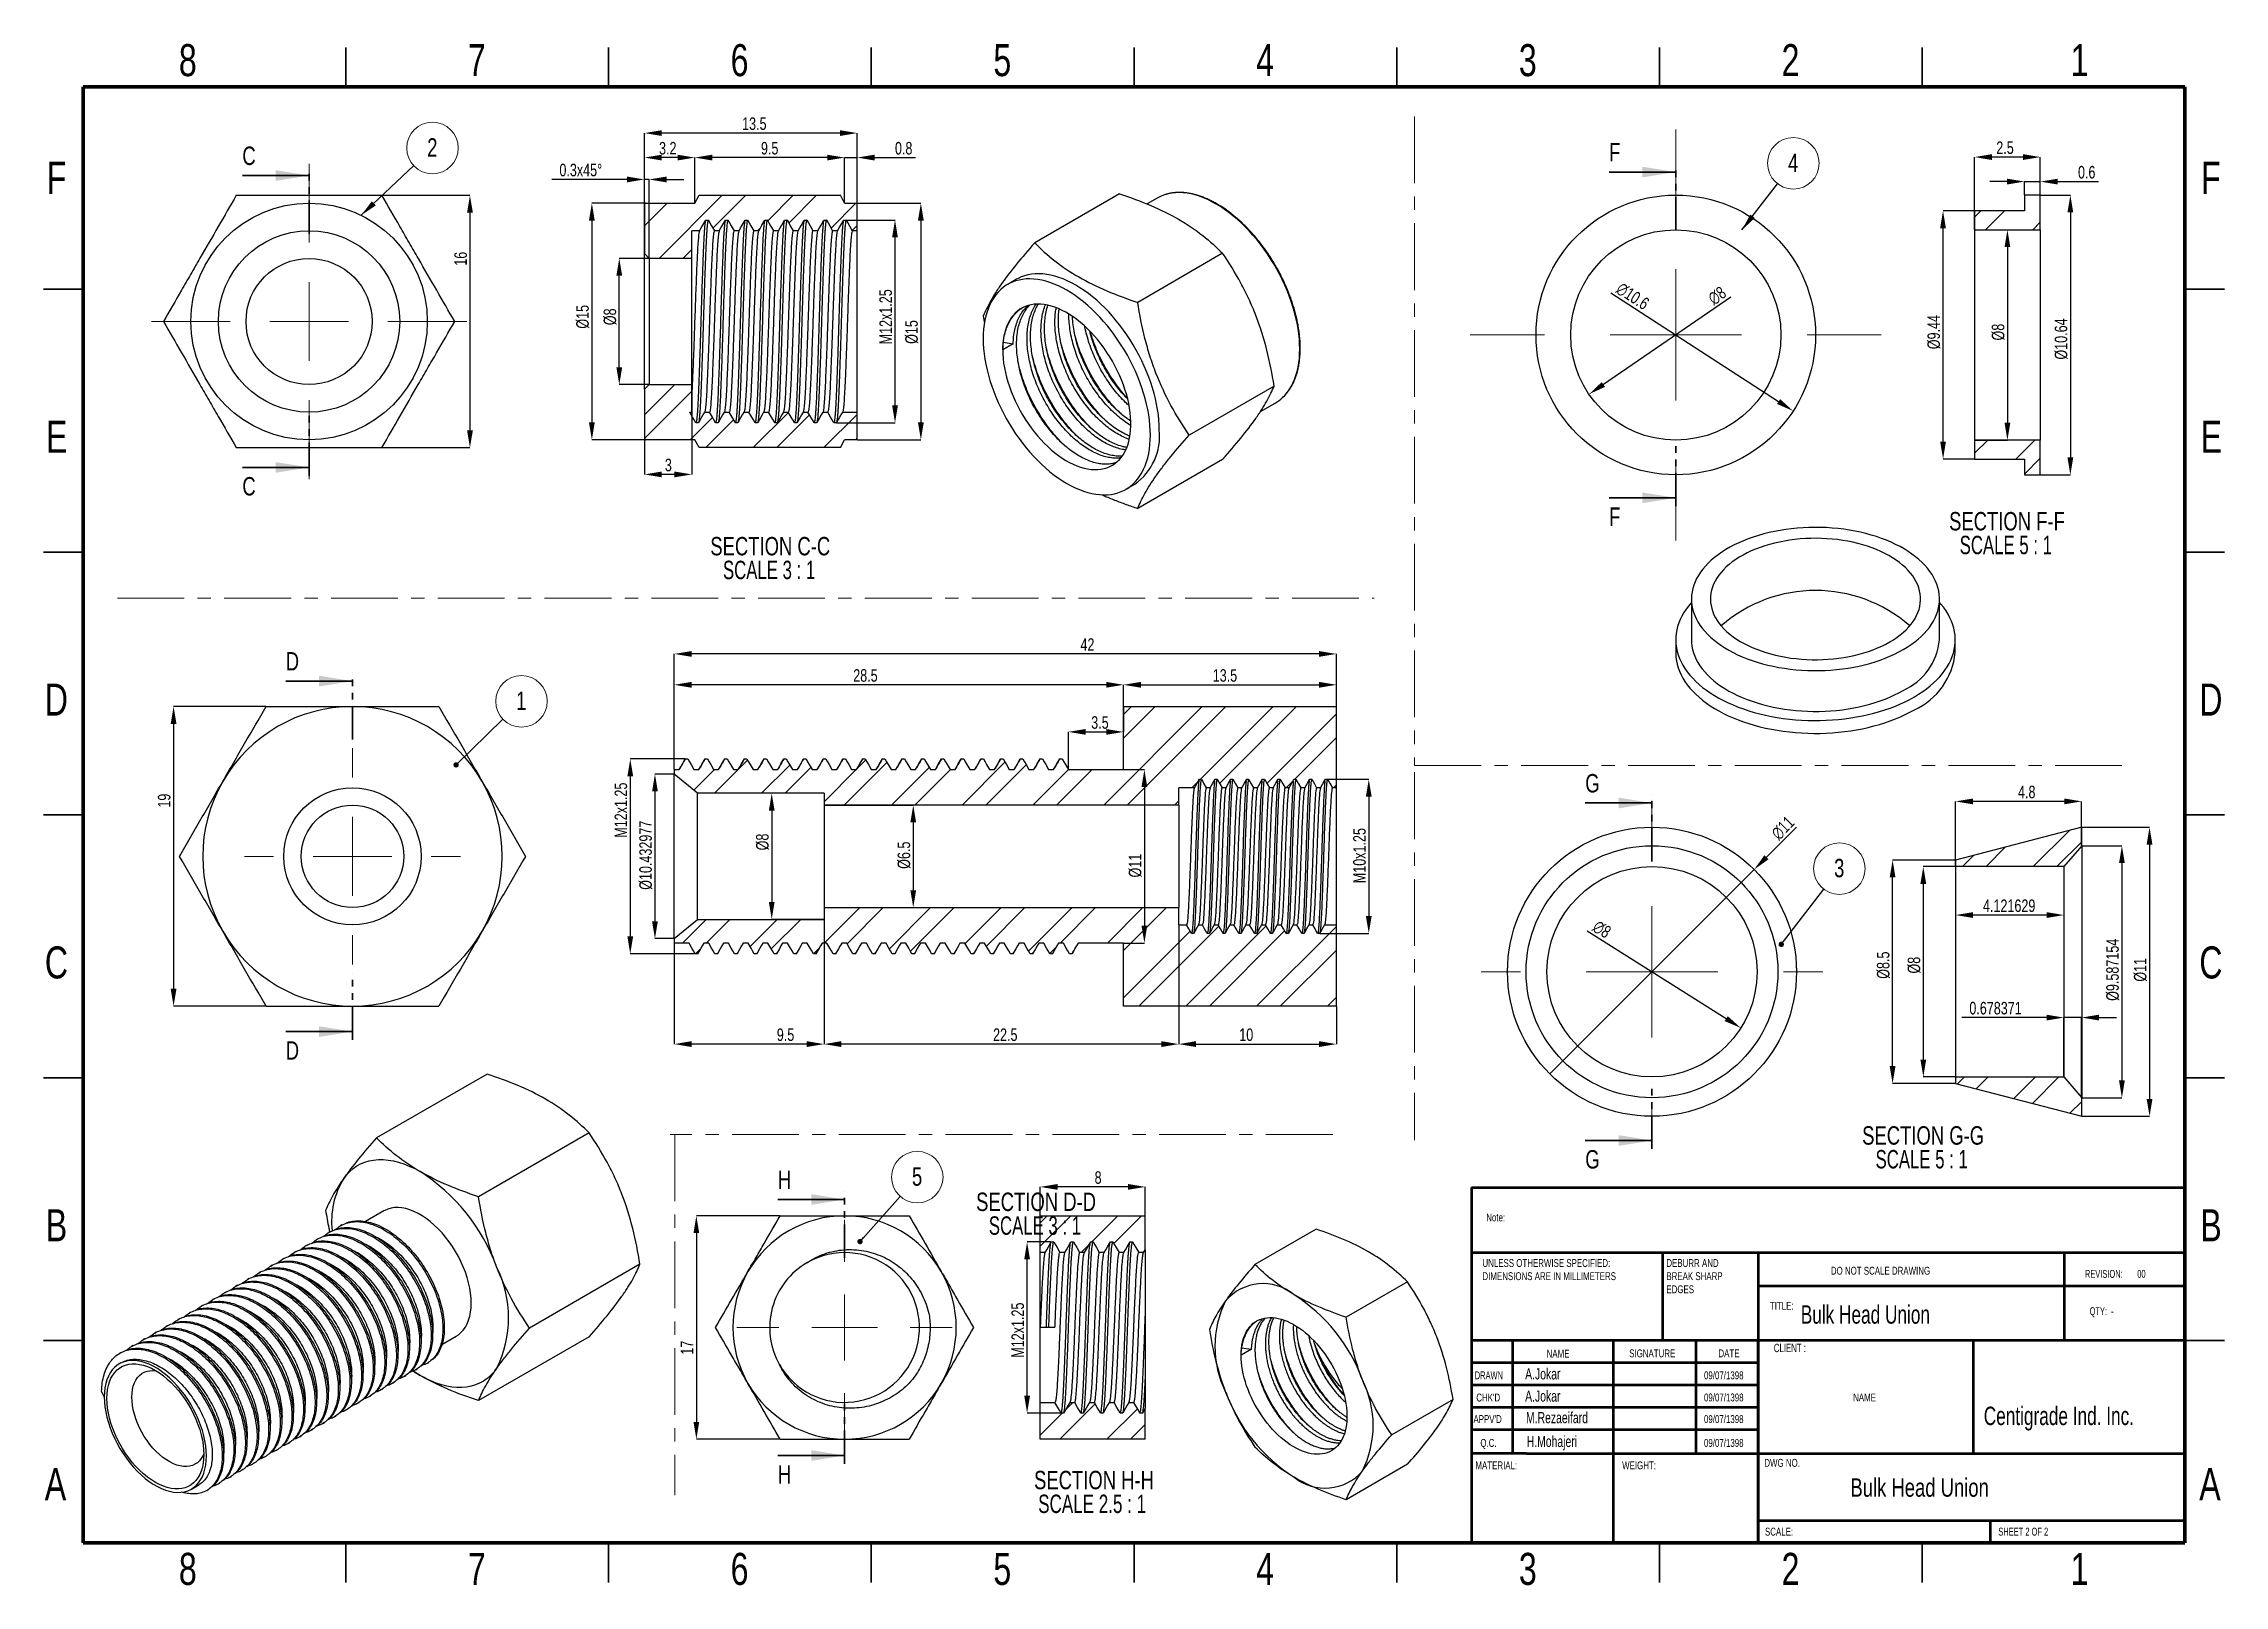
# Model space of a CAD drawing. Header units: millimetres. Extents: x 911 to 1769, y 571 to 864.
# Drawn here: x 1354.4 to 1769.4, y 571 to 864.3 of the extents above; entities that cross this region are included whole.
import ezdxf

# ---------------------------------------------------------------- set-up
doc = ezdxf.new("R2010")
doc.units = ezdxf.units.MM
doc.linetypes.add('CENTERX2', pattern=[20.32, 12.7, -2.54, 2.54, -2.54])
doc.linetypes.add('PHANTOM', pattern=[12.7, 6.35, -1.27, 1.27, -1.27, 1.27, -1.27])
doc.styles.add('SLDTEXTSTYLE0', font='TXT', dxfattribs={"width": 0.75})
doc.styles.add('SLDTEXTSTYLE1', font='TXT', dxfattribs={"width": 0.686449})
doc.styles.add('SLDTEXTSTYLE2', font='TXT', dxfattribs={"width": 0.652778})
doc.styles.add('SLDTEXTSTYLE3', font='TXT', dxfattribs={"width": 0.6875})
doc.styles.add('SLDTEXTSTYLE4', font='TXT', dxfattribs={"width": 0.7})
doc.styles.add('SLDTEXTSTYLE5', font='TXT', dxfattribs={"width": 0.678571})
doc.styles.add('SLDTEXTSTYLE6', font='TXT', dxfattribs={"width": 0.681818})
doc.styles.add('SLDTEXTSTYLE7', font='TXT', dxfattribs={"width": 0.692308})
doc.styles.get("Standard").update_dxf_attribs({"font": 'arial.ttf'})
doc.dimstyles.new('SLDDIMSTYLE0', dxfattribs={"dimtxt": 2.38125, "dimasz": 3.302, "dimexe": 0, "dimexo": 0.0625, "dimgap": 0.595312, "dimtad": 1, "dimdec": 6, "dimlfac": 0.333333, "dimrnd": 1e-09, "dimzin": 12, "dimdsep": 46, "dimtxsty": 'SLDTEXTSTYLE0', "dimsah": 1, "dimcen": 0.09, "dimadec": 0, "dimazin": 3, "dimtfac": 1, "dimtdec": 1, "dimtofl": 0, "dimtmove": 0, "dimatfit": 3, "dimfxl": 1, "dimfrac": 2, "dimtolj": 1, "dimtzin": 12, "dimarcsym": 0})
doc.dimstyles.new('SLDDIMSTYLE1', dxfattribs={"dimtxt": 0.18, "dimasz": 1.016, "dimexe": 0, "dimexo": 0.0625, "dimgap": 0, "dimtad": 0, "dimtih": 1, "dimtoh": 1, "dimdec": 0, "dimrnd": 1e-09, "dimzin": 0, "dimdsep": 46, "dimtxsty": 'Standard', "dimblk1": 'DOT', "dimblk2": 'DOT', "dimsah": 1, "dimcen": 0.09, "dimadec": 0, "dimazin": 0, "dimtfac": 1.016, "dimtdec": 0, "dimtofl": 0, "dimtmove": 0, "dimatfit": 3, "dimldrblk": 'DOT', "dimfxl": 1, "dimfrac": 2, "dimtolj": 1, "dimtzin": 0, "dimarcsym": 0})
doc.dimstyles.new('SLDDIMSTYLE10', dxfattribs={"dimtxt": 2.38125, "dimasz": 3.302, "dimexe": 0, "dimexo": 0.0625, "dimgap": 0.595312, "dimtad": 1, "dimdec": 1, "dimlfac": 0.2, "dimrnd": 1e-09, "dimzin": 12, "dimdsep": 46, "dimtxsty": 'SLDTEXTSTYLE0', "dimblk1": 'NONE', "dimsah": 1, "dimcen": 0, "dimadec": 0, "dimazin": 3, "dimtfac": 1, "dimtdec": 1, "dimtmove": 0, "dimatfit": 3, "dimldrblk": 'NONE', "dimfxl": 1, "dimfrac": 2, "dimtolj": 1, "dimtzin": 12, "dimarcsym": 0})
doc.dimstyles.new('SLDDIMSTYLE11', dxfattribs={"dimtxt": 2.38125, "dimasz": 3.302, "dimexe": 0, "dimexo": 0.0625, "dimgap": 0.595312, "dimtad": 1, "dimdec": 6, "dimlfac": 0.4, "dimrnd": 1e-09, "dimzin": 12, "dimdsep": 46, "dimtxsty": 'SLDTEXTSTYLE0', "dimsah": 1, "dimcen": 0.09, "dimadec": 0, "dimazin": 3, "dimtfac": 1, "dimtdec": 1, "dimtofl": 0, "dimtmove": 0, "dimatfit": 3, "dimfxl": 1, "dimfrac": 2, "dimtolj": 1, "dimtzin": 12, "dimarcsym": 0})
doc.dimstyles.new('SLDDIMSTYLE12', dxfattribs={"dimtxt": 2.38125, "dimasz": 3.302, "dimexe": 0, "dimexo": 0.0625, "dimgap": 0.595312, "dimtad": 1, "dimdec": 1, "dimlfac": 0.4, "dimrnd": 1e-09, "dimzin": 12, "dimdsep": 46, "dimtxsty": 'SLDTEXTSTYLE0', "dimsah": 1, "dimcen": 0.09, "dimadec": 0, "dimazin": 3, "dimtfac": 1, "dimtdec": 1, "dimtofl": 0, "dimtmove": 0, "dimatfit": 3, "dimfxl": 1, "dimfrac": 2, "dimtolj": 1, "dimtzin": 12, "dimarcsym": 0})
doc.dimstyles.new('SLDDIMSTYLE2', dxfattribs={"dimtxt": 0.18, "dimasz": 3.302, "dimexe": 0, "dimexo": 0.0625, "dimgap": 0, "dimtad": 0, "dimtih": 1, "dimtoh": 1, "dimdec": 0, "dimrnd": 1e-09, "dimzin": 0, "dimdsep": 46, "dimtxsty": 'Standard', "dimsah": 1, "dimcen": 0.09, "dimadec": 0, "dimazin": 0, "dimtfac": 3.302, "dimtdec": 0, "dimtofl": 0, "dimtmove": 0, "dimatfit": 3, "dimfxl": 1, "dimfrac": 2, "dimtolj": 1, "dimtzin": 0, "dimarcsym": 0})
doc.dimstyles.new('SLDDIMSTYLE3', dxfattribs={"dimtxt": 2.38125, "dimasz": 3.302, "dimexe": 0, "dimexo": 0.0625, "dimgap": 0.595312, "dimtad": 1, "dimdec": 6, "dimlfac": 0.333333, "dimrnd": 1e-09, "dimdsep": 46, "dimtxsty": 'SLDTEXTSTYLE0', "dimsah": 1, "dimcen": 0.09, "dimadec": 0, "dimazin": 2, "dimtfac": 1, "dimtdec": 1, "dimtmove": 0, "dimatfit": 0, "dimfxl": 1, "dimfrac": 2, "dimtolj": 1, "dimtzin": 12, "dimarcsym": 0})
doc.dimstyles.new('SLDDIMSTYLE4', dxfattribs={"dimtxt": 2.38125, "dimasz": 3.302, "dimexe": 0, "dimexo": 0.0625, "dimgap": 0.595312, "dimtad": 1, "dimdec": 6, "dimlfac": 0.333333, "dimrnd": 1e-09, "dimzin": 12, "dimdsep": 46, "dimtxsty": 'SLDTEXTSTYLE0', "dimsah": 1, "dimcen": 0.09, "dimadec": 0, "dimazin": 3, "dimtfac": 1, "dimtdec": 1, "dimtmove": 0, "dimatfit": 0, "dimfxl": 1, "dimfrac": 2, "dimtolj": 1, "dimtzin": 12, "dimarcsym": 0})
doc.dimstyles.new('SLDDIMSTYLE5', dxfattribs={"dimtxt": 2.38125, "dimasz": 3.302, "dimexe": 0, "dimexo": 0.0625, "dimgap": 0.595312, "dimtad": 1, "dimdec": 1, "dimlfac": 0.333333, "dimrnd": 1e-09, "dimzin": 12, "dimdsep": 46, "dimtxsty": 'SLDTEXTSTYLE0', "dimsah": 1, "dimcen": 0.09, "dimadec": 0, "dimazin": 3, "dimtfac": 1, "dimtdec": 1, "dimtofl": 0, "dimtmove": 0, "dimatfit": 3, "dimfxl": 1, "dimfrac": 2, "dimtolj": 1, "dimtzin": 12, "dimarcsym": 0})
doc.dimstyles.new('SLDDIMSTYLE6', dxfattribs={"dimtxt": 2.38125, "dimasz": 3.302, "dimexe": 0, "dimexo": 0.0625, "dimgap": 0.595312, "dimtad": 1, "dimdec": 1, "dimlfac": 0.2, "dimrnd": 1e-09, "dimzin": 12, "dimdsep": 46, "dimtxsty": 'SLDTEXTSTYLE0', "dimsah": 1, "dimcen": 0, "dimadec": 0, "dimazin": 3, "dimtfac": 1, "dimtdec": 1, "dimtmove": 0, "dimatfit": 3, "dimfxl": 1, "dimfrac": 2, "dimtolj": 1, "dimtzin": 12, "dimarcsym": 0})
doc.dimstyles.new('SLDDIMSTYLE7', dxfattribs={"dimtxt": 2.38125, "dimasz": 3.302, "dimexe": 0, "dimexo": 0.0625, "dimgap": 0.595312, "dimtad": 1, "dimdec": 6, "dimlfac": 0.2, "dimrnd": 1e-09, "dimzin": 12, "dimdsep": 46, "dimtxsty": 'SLDTEXTSTYLE0', "dimsah": 1, "dimcen": 0.09, "dimadec": 0, "dimazin": 3, "dimtfac": 1, "dimtdec": 1, "dimtofl": 0, "dimtmove": 0, "dimatfit": 3, "dimfxl": 1, "dimfrac": 2, "dimtolj": 1, "dimtzin": 12, "dimarcsym": 0})
doc.dimstyles.new('SLDDIMSTYLE8', dxfattribs={"dimtxt": 2.38125, "dimasz": 3.302, "dimexe": 0, "dimexo": 0.0625, "dimgap": 0.595312, "dimtad": 1, "dimdec": 6, "dimlfac": 0.2, "dimrnd": 1e-09, "dimzin": 12, "dimdsep": 46, "dimtxsty": 'SLDTEXTSTYLE0', "dimsah": 1, "dimcen": 0.09, "dimadec": 0, "dimazin": 3, "dimtfac": 1, "dimtdec": 1, "dimtmove": 0, "dimatfit": 0, "dimfxl": 1, "dimfrac": 2, "dimtolj": 1, "dimtzin": 12, "dimarcsym": 0})
doc.dimstyles.new('SLDDIMSTYLE9', dxfattribs={"dimtxt": 2.38125, "dimasz": 3.302, "dimexe": 0, "dimexo": 0.0625, "dimgap": 0.595312, "dimtad": 1, "dimdec": 6, "dimlfac": 0.2, "dimrnd": 1e-09, "dimdsep": 46, "dimtxsty": 'SLDTEXTSTYLE0', "dimsah": 1, "dimcen": 0.09, "dimadec": 0, "dimazin": 2, "dimtfac": 1, "dimtdec": 1, "dimtmove": 0, "dimatfit": 0, "dimfxl": 1, "dimfrac": 2, "dimtolj": 1, "dimtzin": 12, "dimarcsym": 0})
pattern_1 = [(45, (1351.901, 569.0805), (-6.7352, 6.7352), []), (45, (1356.391, 569.0805), (-6.7352, 6.7352), [])]

msp = doc.modelspace()

# ---------------------------------------------------------------- texts
at = {"color": 7, "linetype": 'Continuous', "lineweight": 0}
for s, insert, char_height, attachment_point, style in [('8', (1381.8396617, 864.1942048), 6.096, 2, 'SLDTEXTSTYLE0'), ('7', (1436.8396617, 864.1942048), 6.096, 2, 'SLDTEXTSTYLE0'), ('6', (1486.8396617, 864.1942048), 6.096, 2, 'SLDTEXTSTYLE0'), ('5', (1536.8396617, 864.1942048), 6.096, 2, 'SLDTEXTSTYLE0'), ('4', (1586.8396617, 864.1942048), 6.096, 2, 'SLDTEXTSTYLE0'), ('3', (1636.8396617, 864.1942048), 6.096, 2, 'SLDTEXTSTYLE0'), ('2', (1686.8396617, 864.1942048), 6.096, 2, 'SLDTEXTSTYLE0'), ('1', (1741.8396617, 864.1942048), 6.096, 2, 'SLDTEXTSTYLE0'), ('F', (1356.8375451, 841.8062048), 6.096, 2, 'SLDTEXTSTYLE0'), ('F', (1766.8375451, 841.8062048), 6.096, 2, 'SLDTEXTSTYLE0'), ('E', (1356.9116283, 792.5562048), 6.096, 2, 'SLDTEXTSTYLE0'), ('E', (1766.9116283, 792.5562048), 6.096, 2, 'SLDTEXTSTYLE0'), ('D', (1356.8311951, 742.5562048), 6.096, 2, 'SLDTEXTSTYLE0'), ('D', (1766.8311951, 742.5562048), 6.096, 2, 'SLDTEXTSTYLE0'), ('C', (1356.8375451, 692.5562048), 6.096, 2, 'SLDTEXTSTYLE0'), ('C', (1766.8375451, 692.5562048), 6.096, 2, 'SLDTEXTSTYLE0'), ('B', (1356.8544783, 642.5562048), 6.096, 2, 'SLDTEXTSTYLE0'), ('Note:', (1628.9333251, 641.7468134), 1.5, 1, 'SLDTEXTSTYLE0'), ('B', (1766.8544783, 642.5562048), 6.096, 2, 'SLDTEXTSTYLE0'), ('DO NOT SCALE DRAWING', (1694.5156856, 631.6135079), 1.5, 1, 'SLDTEXTSTYLE0'), ('REVISION:       00', (1742.855935, 631.0152877), 1.5, 1, 'SLDTEXTSTYLE2'), ('TITLE:', (1682.9121134, 624.946149), 1.5, 1, 'SLDTEXTSTYLE0'), ('Bulk Head Union', (1688.7900262, 624.2914047), 3.5, 1, 'SLDTEXTSTYLE4'), ('QTY:  -', (1743.7768334, 623.9166359), 1.5, 1, 'SLDTEXTSTYLE5'), ('NAME', (1640.4232843, 615.831997), 1.5, 1, 'SLDTEXTSTYLE0'), ('SIGNATURE', (1656.1346326, 615.8922708), 1.5, 1, 'SLDTEXTSTYLE0'), ('DATE', (1673.1188708, 615.8922708), 1.5, 1, 'SLDTEXTSTYLE0'), ('CLIENT :', (1683.6605602, 616.9657833), 1.5875, 1, 'SLDTEXTSTYLE4'), ('DRAWN', (1626.744408, 611.7152957), 1.5, 1, 'SLDTEXTSTYLE1'), ('A.Jokar', (1636.3374466, 612.299727), 2.11666667, 1, 'SLDTEXTSTYLE4'), ('09/07/1398', (1670.3696522, 611.7152959), 1.5, 1, 'SLDTEXTSTYLE0'), ("CHK'D", (1627.0402673, 607.4923674), 1.5, 1, 'SLDTEXTSTYLE0'), ('A.Jokar', (1636.3374466, 608.0767987), 2.11666667, 1, 'SLDTEXTSTYLE4'), ('09/07/1398', (1670.3696522, 607.5060471), 1.5, 1, 'SLDTEXTSTYLE0'), ('NAME', (1698.7522501, 607.5060469), 1.5, 1, 'SLDTEXTSTYLE0'), ("APPV'D", (1626.5027675, 603.396381), 1.5, 1, 'SLDTEXTSTYLE0'), ('M.Rezaeifard', (1636.5001644, 603.9808123), 2.116666667, 1, 'SLDTEXTSTYLE4'), ('09/07/1398', (1670.3696522, 603.3963812), 1.5, 1, 'SLDTEXTSTYLE0'), ('Centigrade Ind. Inc.', (1723.6086186, 605.00393), 3.5, 1, 'SLDTEXTSTYLE4'), ('Q.C.', (1627.8164392, 598.8561502), 1.5, 1, 'SLDTEXTSTYLE0'), ('H.Mohajeri', (1636.6353479, 599.4405815), 2.11666667, 1, 'SLDTEXTSTYLE4'), ('09/07/1398', (1670.3696522, 598.8561504), 1.5, 1, 'SLDTEXTSTYLE0'), ('MATERIAL:', (1626.8762827, 594.5851765), 1.5, 1, 'SLDTEXTSTYLE0'), ('WEIGHT:', (1654.7946516, 594.5837607), 1.4986, 1, 'SLDTEXTSTYLE0'), ('DWG NO.', (1681.8540473, 595.0665707), 1.5, 1, 'SLDTEXTSTYLE0'), ('A', (1356.6576284, 593.3062048), 6.096, 2, 'SLDTEXTSTYLE0'), ('Bulk Head Union', (1698.2364266, 591.3713511), 3.5, 1, 'SLDTEXTSTYLE0'), ('A', (1766.6576284, 593.3062048), 6.096, 2, 'SLDTEXTSTYLE0'), ('SCALE:', (1681.9750112, 581.9806016), 1.5, 1, 'SLDTEXTSTYLE0'), ('SHEET 2 OF 2', (1726.3793395, 581.9806016), 1.5, 1, 'SLDTEXTSTYLE3'), ('8', (1381.8396617, 577.1942048), 6.096, 2, 'SLDTEXTSTYLE0'), ('7', (1436.8396617, 577.1942048), 6.096, 2, 'SLDTEXTSTYLE0'), ('6', (1486.8396617, 577.1942048), 6.096, 2, 'SLDTEXTSTYLE0'), ('5', (1536.8396617, 577.1942048), 6.096, 2, 'SLDTEXTSTYLE0'), ('4', (1586.8396617, 577.1942048), 6.096, 2, 'SLDTEXTSTYLE0'), ('3', (1636.8396617, 577.1942048), 6.096, 2, 'SLDTEXTSTYLE0'), ('2', (1686.8396617, 577.1942048), 6.096, 2, 'SLDTEXTSTYLE0'), ('1', (1741.8396617, 577.1942048), 6.096, 2, 'SLDTEXTSTYLE0')]:
    msp.add_mtext(s, dxfattribs=dict(at, insert=insert, char_height=char_height, attachment_point=attachment_point, style=style))
at = {"color": 7, "linetype": 'Continuous', "char_height": 3.5, "attachment_point": 1, "style": 'SLDTEXTSTYLE0'}
for s, insert in [('C', (1392.2196388, 844.7035166)), ('F', (1652.3044541, 845.3665173)), ('C', (1392.2196388, 781.8376119)), ('F', (1652.3044541, 776.0526126)), ('D', (1400.4790832, 748.540993)), ('G', (1647.7761592, 725.3479757)), ('D', (1400.4790832, 674.5150883)), ('G', (1647.7761592, 653.802071)), ('H', (1494.1255413, 649.9223149)), ('H', (1494.1255413, 593.8764102))]:
    msp.add_mtext(s, dxfattribs=dict(at, insert=insert))

# ---------------------------------------------------------------- blocks, each defined once
blk = doc.blocks.new('SW_NOTE_13')
at = {"color": 0, "linetype": 'Continuous', "lineweight": 0, "char_height": 1.5, "attachment_point": 1, "style": 'SLDTEXTSTYLE0'}
for s, insert in [('UNLESS OTHERWISE SPECIFIED:', (0, 1.93)), ('DIMENSIONS ARE IN MILLIMETERS', (0, -0.57))]:
    blk.add_mtext(s, dxfattribs=dict(at, insert=insert))
blk = doc.blocks.new('SW_NOTE_14')
at = {"color": 0, "linetype": 'Continuous', "lineweight": 0, "char_height": 1.5, "attachment_point": 1, "style": 'SLDTEXTSTYLE0'}
for s, insert in [('DEBURR AND', (0, 1.93)), ('BREAK SHARP', (0, -0.57)), ('EDGES', (0, -3.07))]:
    blk.add_mtext(s, dxfattribs=dict(at, insert=insert))
blk = doc.blocks.new('*D20')
at = {"color": 0, "linetype": 'Continuous', "lineweight": -2, "transparency": 16777216}
for p, q in [((1418.84, 835.43), (1435.53, 835.43)), ((1435.53, 832.13), (1435.53, 790.73)), ((1418.84, 787.43), (1435.53, 787.43))]:
    blk.add_line(p, q, dxfattribs=at)
at = {"color": 0, "linetype": 'Continuous', "transparency": 16777216}
for points in [[(1434.98, 832.13), (1436.09, 832.13), (1435.53, 835.43)], [(1434.98, 790.73), (1436.09, 790.73), (1435.53, 787.43)]]:
    blk.add_solid(points, dxfattribs=at)
at = {"layer": 'Defpoints', "color": 0, "linetype": 'Continuous', "transparency": 16777216}
for p in [(1418.78, 835.43), (1418.78, 787.43), (1435.53, 787.43)]:
    blk.add_point(p, dxfattribs=at)
at = {"color": 0, "linetype": 'Continuous', "lineweight": 18, "transparency": 16777216, "insert": (1432.56, 823.36), "char_height": 2.381, "attachment_point": 2, "rotation": 90, "style": 'SLDTEXTSTYLE0'}
blk.add_mtext('\\A1;16', dxfattribs=at)
blk = doc.blocks.new('SW_NOTE_15')
at = {"color": 0, "linetype": 'Continuous', "lineweight": 0}
blk.add_circle((3.56, 3.36), 4.9, dxfattribs=at)
at = {"color": 0, "linetype": 'Continuous', "lineweight": 0, "insert": (3.53, 5.22), "char_height": 3.5, "attachment_point": 2, "style": 'SLDTEXTSTYLE0'}
blk.add_mtext('2', dxfattribs=at)
blk = doc.blocks.new('SW_CENTERMARKSYMBOL_0')
at = {"color": 0, "linetype": 'Continuous', "lineweight": 0}
for p, q in [((0, 15), (0, 30)), ((0, 0), (0, 7.5)), ((-15, 0), (-30, 0)), ((0, 0), (-7.5, 0)), ((0, 0), (0, -7.5)), ((0, 0), (7.5, 0)), ((15, 0), (30, 0)), ((0, -15), (0, -30))]:
    blk.add_line(p, q, dxfattribs=at)
blk = doc.blocks.new('*D21')
at = {"color": 0, "linetype": 'Continuous', "lineweight": -2, "transparency": 16777216}
for p, q in [((1468.73, 833.7), (1468.73, 847.27)), ((1505.93, 847.27), (1472.04, 847.27)), ((1509.23, 828.75), (1509.23, 847.27))]:
    blk.add_line(p, q, dxfattribs=at)
at = {"color": 0, "linetype": 'Continuous', "transparency": 16777216}
for points in [[(1472.04, 847.82), (1472.04, 846.72), (1468.73, 847.27)], [(1505.93, 847.82), (1505.93, 846.72), (1509.23, 847.27)]]:
    blk.add_solid(points, dxfattribs=at)
at = {"layer": 'Defpoints', "color": 0, "linetype": 'Continuous', "transparency": 16777216}
for p in [(1468.73, 847.27), (1468.73, 833.63), (1509.23, 828.68)]:
    blk.add_point(p, dxfattribs=at)
at = {"color": 0, "linetype": 'Continuous', "lineweight": 18, "transparency": 16777216, "insert": (1489.65, 850.25), "char_height": 2.381, "attachment_point": 2, "style": 'SLDTEXTSTYLE0'}
blk.add_mtext('\\A1;13.5', dxfattribs=at)
blk = doc.blocks.new('*D22')
at = {"color": 0, "linetype": 'Continuous', "lineweight": -2, "transparency": 16777216}
for p, q in [((1503.53, 842.61), (1500.23, 842.61)), ((1506.83, 834), (1506.83, 842.61)), ((1506.83, 842.61), (1509.23, 842.61)), ((1509.23, 834), (1509.23, 842.61)), ((1512.54, 842.61), (1520.3, 842.61))]:
    blk.add_line(p, q, dxfattribs=at)
at = {"color": 0, "linetype": 'Continuous', "transparency": 16777216}
for points in [[(1503.53, 843.16), (1503.53, 842.06), (1506.83, 842.61)], [(1512.54, 843.16), (1512.54, 842.06), (1509.23, 842.61)]]:
    blk.add_solid(points, dxfattribs=at)
at = {"layer": 'Defpoints', "color": 0, "linetype": 'Continuous', "transparency": 16777216}
for p in [(1509.23, 842.61), (1506.83, 833.93), (1509.23, 833.93)]:
    blk.add_point(p, dxfattribs=at)
at = {"color": 0, "linetype": 'Continuous', "lineweight": 18, "transparency": 16777216, "insert": (1518.07, 845.58), "char_height": 2.381, "attachment_point": 2, "style": 'SLDTEXTSTYLE0'}
blk.add_mtext('\\A1;0.8', dxfattribs=at)
blk = doc.blocks.new('*D23')
at = {"color": 0, "linetype": 'Continuous', "lineweight": -2, "transparency": 16777216}
for p, q in [((1478.33, 834), (1478.33, 842.61)), ((1503.53, 842.61), (1481.64, 842.61)), ((1506.83, 834), (1506.83, 842.61))]:
    blk.add_line(p, q, dxfattribs=at)
at = {"color": 0, "linetype": 'Continuous', "transparency": 16777216}
for points in [[(1481.64, 843.16), (1481.64, 842.06), (1478.33, 842.61)], [(1503.53, 843.16), (1503.53, 842.06), (1506.83, 842.61)]]:
    blk.add_solid(points, dxfattribs=at)
at = {"layer": 'Defpoints', "color": 0, "linetype": 'Continuous', "transparency": 16777216}
for p in [(1478.33, 842.61), (1478.33, 833.93), (1506.83, 833.93)]:
    blk.add_point(p, dxfattribs=at)
at = {"color": 0, "linetype": 'Continuous', "lineweight": 18, "transparency": 16777216, "insert": (1492.57, 845.58), "char_height": 2.381, "attachment_point": 2, "style": 'SLDTEXTSTYLE0'}
blk.add_mtext('\\A1;9.5', dxfattribs=at)
blk = doc.blocks.new('*D24')
at = {"color": 0, "linetype": 'Continuous', "lineweight": -2, "transparency": 16777216}
for p, q in [((1468.73, 833.7), (1468.73, 842.61)), ((1475.03, 842.61), (1472.04, 842.61)), ((1478.33, 834), (1478.33, 842.61))]:
    blk.add_line(p, q, dxfattribs=at)
at = {"color": 0, "linetype": 'Continuous', "transparency": 16777216}
for points in [[(1472.04, 843.16), (1472.04, 842.06), (1468.73, 842.61)], [(1475.03, 843.16), (1475.03, 842.06), (1478.33, 842.61)]]:
    blk.add_solid(points, dxfattribs=at)
at = {"layer": 'Defpoints', "color": 0, "linetype": 'Continuous', "transparency": 16777216}
for p in [(1468.73, 842.61), (1468.73, 833.63), (1478.33, 833.93)]:
    blk.add_point(p, dxfattribs=at)
at = {"color": 0, "linetype": 'Continuous', "lineweight": 18, "transparency": 16777216, "insert": (1473.18, 845.58), "char_height": 2.381, "attachment_point": 2, "style": 'SLDTEXTSTYLE0'}
blk.add_mtext('\\A1;3.2', dxfattribs=at)
blk = doc.blocks.new('*D25')
at = {"color": 0, "linetype": 'Continuous', "lineweight": -2, "transparency": 16777216}
for p, q in [((1469.57, 823.43), (1463.95, 823.43)), ((1463.95, 802.73), (1463.95, 820.13)), ((1469.57, 799.43), (1463.95, 799.43))]:
    blk.add_line(p, q, dxfattribs=at)
at = {"color": 0, "linetype": 'Continuous', "transparency": 16777216}
for points in [[(1463.4, 820.13), (1464.5, 820.13), (1463.95, 823.43)], [(1463.4, 802.73), (1464.5, 802.73), (1463.95, 799.43)]]:
    blk.add_solid(points, dxfattribs=at)
at = {"layer": 'Defpoints', "color": 0, "linetype": 'Continuous', "transparency": 16777216}
for p in [(1463.95, 823.43), (1469.63, 823.43), (1469.63, 799.43)]:
    blk.add_point(p, dxfattribs=at)
at = {"color": 0, "linetype": 'Continuous', "lineweight": 18, "transparency": 16777216, "insert": (1460.97, 812.32), "char_height": 2.381, "attachment_point": 2, "rotation": 90, "style": 'SLDTEXTSTYLE0'}
blk.add_mtext('\\A1;%%c8', dxfattribs=at)
blk = doc.blocks.new('*D26')
at = {"color": 0, "linetype": 'Continuous', "lineweight": -2, "transparency": 16777216}
for p, q in [((1468.97, 833.93), (1458.73, 833.93)), ((1458.73, 830.63), (1458.73, 792.23)), ((1468.97, 788.93), (1458.73, 788.93))]:
    blk.add_line(p, q, dxfattribs=at)
at = {"color": 0, "linetype": 'Continuous', "transparency": 16777216}
for points in [[(1458.18, 830.63), (1459.28, 830.63), (1458.73, 833.93)], [(1458.18, 792.23), (1459.28, 792.23), (1458.73, 788.93)]]:
    blk.add_solid(points, dxfattribs=at)
at = {"layer": 'Defpoints', "color": 0, "linetype": 'Continuous', "transparency": 16777216}
for p in [(1469.03, 833.93), (1458.73, 788.93), (1469.03, 788.93)]:
    blk.add_point(p, dxfattribs=at)
at = {"color": 0, "linetype": 'Continuous', "lineweight": 18, "transparency": 16777216, "insert": (1455.76, 812.32), "char_height": 2.381, "attachment_point": 2, "rotation": 90, "style": 'SLDTEXTSTYLE0'}
blk.add_mtext('\\A1;%%c15', dxfattribs=at)
blk = doc.blocks.new('*D27')
at = {"color": 0, "linetype": 'Continuous', "lineweight": -2, "transparency": 16777216}
for p, q in [((1509.3, 833.93), (1521.34, 833.93)), ((1521.34, 830.63), (1521.34, 792.23)), ((1509.3, 788.93), (1521.34, 788.93))]:
    blk.add_line(p, q, dxfattribs=at)
at = {"color": 0, "linetype": 'Continuous', "transparency": 16777216}
for points in [[(1520.79, 830.63), (1521.89, 830.63), (1521.34, 833.93)], [(1520.79, 792.23), (1521.89, 792.23), (1521.34, 788.93)]]:
    blk.add_solid(points, dxfattribs=at)
at = {"layer": 'Defpoints', "color": 0, "linetype": 'Continuous', "transparency": 16777216}
for p in [(1509.23, 833.93), (1509.23, 788.93), (1521.34, 788.93)]:
    blk.add_point(p, dxfattribs=at)
at = {"color": 0, "linetype": 'Continuous', "lineweight": 18, "transparency": 16777216, "insert": (1518.37, 809.43), "char_height": 2.381, "attachment_point": 2, "rotation": 90, "style": 'SLDTEXTSTYLE0'}
blk.add_mtext('\\A1;%%c15', dxfattribs=at)
blk = doc.blocks.new('*D28')
at = {"color": 0, "linetype": 'Continuous', "lineweight": -2, "transparency": 16777216}
for p, q in [((1468.73, 798.47), (1468.73, 782.34)), ((1477.73, 799.37), (1477.73, 782.34)), ((1474.43, 782.34), (1472.04, 782.34))]:
    blk.add_line(p, q, dxfattribs=at)
at = {"color": 0, "linetype": 'Continuous', "transparency": 16777216}
for points in [[(1472.04, 782.89), (1472.04, 781.79), (1468.73, 782.34)], [(1474.43, 782.89), (1474.43, 781.79), (1477.73, 782.34)]]:
    blk.add_solid(points, dxfattribs=at)
at = {"layer": 'Defpoints', "color": 0, "linetype": 'Continuous', "transparency": 16777216}
for p in [(1468.73, 798.53), (1477.73, 799.43), (1468.73, 782.34)]:
    blk.add_point(p, dxfattribs=at)
at = {"color": 0, "linetype": 'Continuous', "lineweight": 18, "transparency": 16777216, "insert": (1473.29, 785.32), "char_height": 2.381, "attachment_point": 2, "style": 'SLDTEXTSTYLE0'}
blk.add_mtext('\\A1;3', dxfattribs=at)
blk = doc.blocks.new('*D29')
at = {"color": 0, "linetype": 'Continuous', "lineweight": -2, "transparency": 16777216}
for p, q in [((1465.43, 838.45), (1451.12, 838.45)), ((1468.73, 824.4), (1468.73, 838.45)), ((1469.63, 838.45), (1468.73, 838.45)), ((1469.63, 823.5), (1469.63, 838.45)), ((1472.94, 838.45), (1476.24, 838.45))]:
    blk.add_line(p, q, dxfattribs=at)
at = {"color": 0, "linetype": 'Continuous', "transparency": 16777216}
for points in [[(1465.43, 839), (1465.43, 837.9), (1468.73, 838.45)], [(1472.94, 839), (1472.94, 837.9), (1469.63, 838.45)]]:
    blk.add_solid(points, dxfattribs=at)
at = {"layer": 'Defpoints', "color": 0, "linetype": 'Continuous', "transparency": 16777216}
for p in [(1468.73, 838.45), (1468.73, 824.33), (1469.63, 823.43)]:
    blk.add_point(p, dxfattribs=at)
at = {"color": 0, "linetype": 'Continuous', "lineweight": 18, "transparency": 16777216, "insert": (1456.62, 841.43), "char_height": 2.3813, "attachment_point": 2, "style": 'SLDTEXTSTYLE0'}
blk.add_mtext('\\A1;0.3x45%%d', dxfattribs=at)
blk = doc.blocks.new('*D30')
at = {"color": 0, "linetype": 'Continuous', "lineweight": -2, "transparency": 16777216}
for p, q in [((1507.19, 830.71), (1516.42, 830.71)), ((1516.42, 795.45), (1516.42, 827.41)), ((1505.31, 792.15), (1516.42, 792.15))]:
    blk.add_line(p, q, dxfattribs=at)
at = {"color": 0, "linetype": 'Continuous', "transparency": 16777216}
for points in [[(1515.87, 827.41), (1516.97, 827.41), (1516.42, 830.71)], [(1515.87, 795.45), (1516.97, 795.45), (1516.42, 792.15)]]:
    blk.add_solid(points, dxfattribs=at)
at = {"layer": 'Defpoints', "color": 0, "linetype": 'Continuous', "transparency": 16777216}
for p in [(1507.12, 830.71), (1516.42, 830.71), (1505.25, 792.15)]:
    blk.add_point(p, dxfattribs=at)
at = {"color": 0, "linetype": 'Continuous', "lineweight": 18, "transparency": 16777216, "insert": (1513.45, 812.32), "char_height": 2.3813, "attachment_point": 2, "rotation": 90, "style": 'SLDTEXTSTYLE0'}
blk.add_mtext('\\A1;M12x1.25', dxfattribs=at)
blk = doc.blocks.new('SW_NOTE_16')
at = {"color": 0, "linetype": 'Continuous', "lineweight": 0, "char_height": 3.5, "attachment_point": 2}
for s, insert, style in [('SECTION C-C', (14.71, 4.51), 'SLDTEXTSTYLE0'), ('SCALE 3 : 1', (14.49, -0.01), 'SLDTEXTSTYLE6')]:
    blk.add_mtext(s, dxfattribs=dict(at, insert=insert, style=style))
blk = doc.blocks.new('*D31')
at = {"color": 0, "linetype": 'Continuous', "lineweight": -2, "transparency": 16777216}
for p, q in [((1396.66, 738.19), (1379.13, 738.19)), ((1379.13, 734.89), (1379.13, 684.49)), ((1396.66, 681.19), (1379.13, 681.19))]:
    blk.add_line(p, q, dxfattribs=at)
at = {"color": 0, "linetype": 'Continuous', "transparency": 16777216}
for points in [[(1378.58, 734.89), (1379.68, 734.89), (1379.13, 738.19)], [(1378.58, 684.49), (1379.68, 684.49), (1379.13, 681.19)]]:
    blk.add_solid(points, dxfattribs=at)
at = {"layer": 'Defpoints', "color": 0, "linetype": 'Continuous', "transparency": 16777216}
for p in [(1396.72, 738.19), (1379.13, 681.19), (1396.72, 681.19)]:
    blk.add_point(p, dxfattribs=at)
at = {"color": 0, "linetype": 'Continuous', "lineweight": 18, "transparency": 16777216, "insert": (1376.15, 720.28), "char_height": 2.381, "attachment_point": 2, "rotation": 90, "style": 'SLDTEXTSTYLE0'}
blk.add_mtext('\\A1;19', dxfattribs=at)
blk = doc.blocks.new('SW_NOTE_17')
at = {"color": 0, "linetype": 'Continuous', "lineweight": 0}
blk.add_circle((3.51, 3.41), 4.9, dxfattribs=at)
at = {"color": 0, "linetype": 'Continuous', "lineweight": 0, "insert": (3.48, 5.27), "char_height": 3.5, "attachment_point": 2, "style": 'SLDTEXTSTYLE0'}
blk.add_mtext('1', dxfattribs=at)
blk = doc.blocks.new('_DOT')
at = {"color": 0, "linetype": 'ByBlock', "lineweight": -2}
blk.add_line((-0.5, 0), (-1, 0), dxfattribs=at)
at = {"color": 0, "linetype": 'ByBlock', "const_width": 0.5}
blk.add_lwpolyline([(-0.25, 0, 1), (0.25, 0, 1)], format="xyb", close=True, dxfattribs=at)
blk = doc.blocks.new('SW_CENTERMARKSYMBOL_1')
at = {"color": 0, "linetype": 'Continuous', "lineweight": 0}
for p, q in [((0, 15), (0, 20.55)), ((0, 0), (0, 7.5)), ((-15, 0), (-20.55, 0)), ((0, 0), (-7.5, 0)), ((0, 0), (0, -7.5)), ((0, 0), (7.5, 0)), ((15, 0), (20.55, 0)), ((0, -15), (0, -20.55))]:
    blk.add_line(p, q, dxfattribs=at)
blk = doc.blocks.new('*D32')
at = {"color": 0, "linetype": 'Continuous', "lineweight": -2, "transparency": 16777216}
for p, q in [((1474.41, 726.25), (1474.41, 748.19)), ((1597.11, 748.19), (1477.71, 748.19)), ((1600.41, 738.25), (1600.41, 748.19))]:
    blk.add_line(p, q, dxfattribs=at)
at = {"color": 0, "linetype": 'Continuous', "transparency": 16777216}
for points in [[(1477.71, 748.74), (1477.71, 747.64), (1474.41, 748.19)], [(1597.11, 748.74), (1597.11, 747.64), (1600.41, 748.19)]]:
    blk.add_solid(points, dxfattribs=at)
at = {"layer": 'Defpoints', "color": 0, "linetype": 'Continuous', "transparency": 16777216}
for p in [(1474.41, 748.19), (1600.41, 738.19), (1474.41, 726.19)]:
    blk.add_point(p, dxfattribs=at)
at = {"color": 0, "linetype": 'Continuous', "lineweight": 18, "transparency": 16777216, "insert": (1553.04, 751.17), "char_height": 2.381, "attachment_point": 2, "style": 'SLDTEXTSTYLE0'}
blk.add_mtext('\\A1;42', dxfattribs=at)
blk = doc.blocks.new('*D33')
at = {"color": 0, "linetype": 'Continuous', "lineweight": -2, "transparency": 16777216}
for p, q in [((1559.91, 738.25), (1559.91, 742.32)), ((1563.21, 742.32), (1597.11, 742.32)), ((1600.41, 738.25), (1600.41, 742.32))]:
    blk.add_line(p, q, dxfattribs=at)
at = {"color": 0, "linetype": 'Continuous', "transparency": 16777216}
for points in [[(1563.21, 742.87), (1563.21, 741.77), (1559.91, 742.32)], [(1597.11, 742.87), (1597.11, 741.77), (1600.41, 742.32)]]:
    blk.add_solid(points, dxfattribs=at)
at = {"layer": 'Defpoints', "color": 0, "linetype": 'Continuous', "transparency": 16777216}
for p in [(1600.41, 742.32), (1559.91, 738.19), (1600.41, 738.19)]:
    blk.add_point(p, dxfattribs=at)
at = {"color": 0, "linetype": 'Continuous', "lineweight": 18, "transparency": 16777216, "insert": (1579.21, 745.29), "char_height": 2.381, "attachment_point": 2, "style": 'SLDTEXTSTYLE0'}
blk.add_mtext('\\A1;13.5', dxfattribs=at)
blk = doc.blocks.new('*D34')
at = {"color": 0, "linetype": 'Continuous', "lineweight": -2, "transparency": 16777216}
for p, q in [((1474.41, 726.25), (1474.41, 742.32)), ((1556.61, 742.32), (1477.71, 742.32)), ((1559.91, 738.25), (1559.91, 742.32))]:
    blk.add_line(p, q, dxfattribs=at)
at = {"color": 0, "linetype": 'Continuous', "transparency": 16777216}
for points in [[(1477.71, 742.87), (1477.71, 741.77), (1474.41, 742.32)], [(1556.61, 742.87), (1556.61, 741.77), (1559.91, 742.32)]]:
    blk.add_solid(points, dxfattribs=at)
at = {"layer": 'Defpoints', "color": 0, "linetype": 'Continuous', "transparency": 16777216}
for p in [(1474.41, 742.32), (1559.91, 738.19), (1474.41, 726.19)]:
    blk.add_point(p, dxfattribs=at)
at = {"color": 0, "linetype": 'Continuous', "lineweight": 18, "transparency": 16777216, "insert": (1510.79, 745.29), "char_height": 2.381, "attachment_point": 2, "style": 'SLDTEXTSTYLE0'}
blk.add_mtext('\\A1;28.5', dxfattribs=at)
blk = doc.blocks.new('*D35')
at = {"color": 0, "linetype": 'Continuous', "lineweight": -2, "transparency": 16777216}
for p, q in [((1598.78, 724.36), (1606.58, 724.36)), ((1606.58, 721.06), (1606.58, 698.32)), ((1597.28, 695.02), (1606.58, 695.02))]:
    blk.add_line(p, q, dxfattribs=at)
at = {"color": 0, "linetype": 'Continuous', "transparency": 16777216}
for points in [[(1606.03, 721.06), (1607.13, 721.06), (1606.58, 724.36)], [(1606.03, 698.32), (1607.13, 698.32), (1606.58, 695.02)]]:
    blk.add_solid(points, dxfattribs=at)
at = {"layer": 'Defpoints', "color": 0, "linetype": 'Continuous', "transparency": 16777216}
for p in [(1598.72, 724.36), (1597.22, 695.02), (1606.58, 695.02)]:
    blk.add_point(p, dxfattribs=at)
at = {"color": 0, "linetype": 'Continuous', "lineweight": 18, "transparency": 16777216, "insert": (1603.61, 709.82), "char_height": 2.3813, "attachment_point": 2, "rotation": 90, "style": 'SLDTEXTSTYLE0'}
blk.add_mtext('\\A1;M10x1.25', dxfattribs=at)
blk = doc.blocks.new('*D36')
at = {"color": 0, "linetype": 'Continuous', "lineweight": -2, "transparency": 16777216}
for p, q in [((1570.41, 696.58), (1570.41, 673.97)), ((1600.41, 681.13), (1600.41, 673.97)), ((1573.71, 673.97), (1597.11, 673.97))]:
    blk.add_line(p, q, dxfattribs=at)
at = {"color": 0, "linetype": 'Continuous', "transparency": 16777216}
for points in [[(1573.71, 674.53), (1573.71, 673.42), (1570.41, 673.97)], [(1597.11, 674.53), (1597.11, 673.42), (1600.41, 673.97)]]:
    blk.add_solid(points, dxfattribs=at)
at = {"layer": 'Defpoints', "color": 0, "linetype": 'Continuous', "transparency": 16777216}
for p in [(1570.41, 696.64), (1600.41, 681.19), (1600.41, 673.97)]:
    blk.add_point(p, dxfattribs=at)
at = {"color": 0, "linetype": 'Continuous', "lineweight": 18, "transparency": 16777216, "insert": (1583.26, 676.95), "char_height": 2.381, "attachment_point": 2, "style": 'SLDTEXTSTYLE0'}
blk.add_mtext('\\A1;10', dxfattribs=at)
blk = doc.blocks.new('*D37')
at = {"color": 0, "linetype": 'Continuous', "lineweight": -2, "transparency": 16777216}
for p, q in [((1502.91, 697.63), (1502.91, 673.97)), ((1570.41, 696.58), (1570.41, 673.97)), ((1567.11, 673.97), (1506.21, 673.97))]:
    blk.add_line(p, q, dxfattribs=at)
at = {"color": 0, "linetype": 'Continuous', "transparency": 16777216}
for points in [[(1506.21, 674.53), (1506.21, 673.42), (1502.91, 673.97)], [(1567.11, 674.53), (1567.11, 673.42), (1570.41, 673.97)]]:
    blk.add_solid(points, dxfattribs=at)
at = {"layer": 'Defpoints', "color": 0, "linetype": 'Continuous', "transparency": 16777216}
for p in [(1502.91, 697.69), (1570.41, 696.64), (1502.91, 673.97)]:
    blk.add_point(p, dxfattribs=at)
at = {"color": 0, "linetype": 'Continuous', "lineweight": 18, "transparency": 16777216, "insert": (1537.41, 676.95), "char_height": 2.381, "attachment_point": 2, "style": 'SLDTEXTSTYLE0'}
blk.add_mtext('\\A1;22.5', dxfattribs=at)
blk = doc.blocks.new('*D38')
at = {"color": 0, "linetype": 'Continuous', "lineweight": -2, "transparency": 16777216}
for p, q in [((1502.91, 697.63), (1502.91, 673.97)), ((1474.41, 693.13), (1474.41, 673.97)), ((1499.61, 673.97), (1477.71, 673.97))]:
    blk.add_line(p, q, dxfattribs=at)
at = {"color": 0, "linetype": 'Continuous', "transparency": 16777216}
for points in [[(1477.71, 674.53), (1477.71, 673.42), (1474.41, 673.97)], [(1499.61, 674.53), (1499.61, 673.42), (1502.91, 673.97)]]:
    blk.add_solid(points, dxfattribs=at)
at = {"layer": 'Defpoints', "color": 0, "linetype": 'Continuous', "transparency": 16777216}
for p in [(1502.91, 697.69), (1474.41, 693.19), (1474.41, 673.97)]:
    blk.add_point(p, dxfattribs=at)
at = {"color": 0, "linetype": 'Continuous', "lineweight": 18, "transparency": 16777216, "insert": (1495.59, 676.95), "char_height": 2.381, "attachment_point": 2, "style": 'SLDTEXTSTYLE0'}
blk.add_mtext('\\A1;9.5', dxfattribs=at)
blk = doc.blocks.new('*D39')
at = {"color": 0, "linetype": 'Continuous', "lineweight": -2, "transparency": 16777216}
for p, q in [((1474.35, 725.34), (1470.74, 725.34)), ((1470.74, 722.04), (1470.74, 697.34)), ((1474.35, 694.04), (1470.74, 694.04))]:
    blk.add_line(p, q, dxfattribs=at)
at = {"color": 0, "linetype": 'Continuous', "transparency": 16777216}
for points in [[(1470.19, 722.04), (1471.29, 722.04), (1470.74, 725.34)], [(1470.19, 697.34), (1471.29, 697.34), (1470.74, 694.04)]]:
    blk.add_solid(points, dxfattribs=at)
at = {"layer": 'Defpoints', "color": 0, "linetype": 'Continuous', "transparency": 16777216}
for p in [(1474.41, 725.34), (1470.74, 694.04), (1474.41, 694.04)]:
    blk.add_point(p, dxfattribs=at)
at = {"color": 0, "linetype": 'Continuous', "lineweight": 18, "transparency": 16777216, "insert": (1467.76, 709.9), "char_height": 2.3813, "attachment_point": 2, "rotation": 90, "style": 'SLDTEXTSTYLE0'}
blk.add_mtext('\\A1;%%c10.432977', dxfattribs=at)
blk = doc.blocks.new('*D40')
at = {"color": 0, "linetype": 'Continuous', "lineweight": -2, "transparency": 16777216}
for p, q in [((1502.85, 721.69), (1492.96, 721.69)), ((1492.96, 718.39), (1492.96, 700.99)), ((1502.85, 697.69), (1492.96, 697.69))]:
    blk.add_line(p, q, dxfattribs=at)
at = {"color": 0, "linetype": 'Continuous', "transparency": 16777216}
for points in [[(1492.41, 718.39), (1493.51, 718.39), (1492.96, 721.69)], [(1492.41, 700.99), (1493.51, 700.99), (1492.96, 697.69)]]:
    blk.add_solid(points, dxfattribs=at)
at = {"layer": 'Defpoints', "color": 0, "linetype": 'Continuous', "transparency": 16777216}
for p in [(1502.91, 721.69), (1492.96, 697.69), (1502.91, 697.69)]:
    blk.add_point(p, dxfattribs=at)
at = {"color": 0, "linetype": 'Continuous', "lineweight": 18, "transparency": 16777216, "insert": (1489.98, 712.42), "char_height": 2.381, "attachment_point": 2, "rotation": 90, "style": 'SLDTEXTSTYLE0'}
blk.add_mtext('\\A1;%%c8', dxfattribs=at)
blk = doc.blocks.new('*D41')
at = {"color": 0, "linetype": 'Continuous', "lineweight": -2, "transparency": 16777216}
for p, q in [((1502.97, 719.44), (1519.89, 719.44)), ((1519.89, 716.14), (1519.89, 703.24)), ((1502.97, 699.94), (1519.89, 699.94))]:
    blk.add_line(p, q, dxfattribs=at)
at = {"color": 0, "linetype": 'Continuous', "transparency": 16777216}
for points in [[(1519.34, 716.14), (1520.44, 716.14), (1519.89, 719.44)], [(1519.34, 703.24), (1520.44, 703.24), (1519.89, 699.94)]]:
    blk.add_solid(points, dxfattribs=at)
at = {"layer": 'Defpoints', "color": 0, "linetype": 'Continuous', "transparency": 16777216}
for p in [(1502.91, 719.44), (1502.91, 699.94), (1519.89, 699.94)]:
    blk.add_point(p, dxfattribs=at)
at = {"color": 0, "linetype": 'Continuous', "lineweight": 18, "transparency": 16777216, "insert": (1516.92, 709.9), "char_height": 2.381, "attachment_point": 2, "rotation": 90, "style": 'SLDTEXTSTYLE0'}
blk.add_mtext('\\A1;%%c6.5', dxfattribs=at)
blk = doc.blocks.new('*D42')
at = {"color": 0, "linetype": 'Continuous', "lineweight": -2, "transparency": 16777216}
for p, q in [((1476.46, 728.22), (1466.04, 728.22)), ((1466.04, 724.92), (1466.04, 694.46)), ((1478.33, 691.16), (1466.04, 691.16))]:
    blk.add_line(p, q, dxfattribs=at)
at = {"color": 0, "linetype": 'Continuous', "transparency": 16777216}
for points in [[(1465.49, 724.92), (1466.59, 724.92), (1466.04, 728.22)], [(1465.49, 694.46), (1466.59, 694.46), (1466.04, 691.16)]]:
    blk.add_solid(points, dxfattribs=at)
at = {"layer": 'Defpoints', "color": 0, "linetype": 'Continuous', "transparency": 16777216}
for p in [(1476.52, 728.22), (1466.04, 691.16), (1478.39, 691.16)]:
    blk.add_point(p, dxfattribs=at)
at = {"color": 0, "linetype": 'Continuous', "lineweight": 18, "transparency": 16777216, "insert": (1463.06, 718.47), "char_height": 2.3813, "attachment_point": 2, "rotation": 90, "style": 'SLDTEXTSTYLE0'}
blk.add_mtext('\\A1;M12x1.25', dxfattribs=at)
blk = doc.blocks.new('*D43')
at = {"color": 0, "linetype": 'Continuous', "lineweight": -2, "transparency": 16777216}
for p, q in [((1559.97, 726.19), (1563.88, 726.19)), ((1563.88, 722.89), (1563.88, 696.49)), ((1559.97, 693.19), (1563.88, 693.19))]:
    blk.add_line(p, q, dxfattribs=at)
at = {"color": 0, "linetype": 'Continuous', "transparency": 16777216}
for points in [[(1563.33, 722.89), (1564.43, 722.89), (1563.88, 726.19)], [(1563.33, 696.49), (1564.43, 696.49), (1563.88, 693.19)]]:
    blk.add_solid(points, dxfattribs=at)
at = {"layer": 'Defpoints', "color": 0, "linetype": 'Continuous', "transparency": 16777216}
for p in [(1559.91, 726.19), (1559.91, 693.19), (1563.88, 693.19)]:
    blk.add_point(p, dxfattribs=at)
at = {"color": 0, "linetype": 'Continuous', "lineweight": 18, "transparency": 16777216, "insert": (1560.91, 707.93), "char_height": 2.381, "attachment_point": 2, "rotation": 90, "style": 'SLDTEXTSTYLE0'}
blk.add_mtext('\\A1;%%c11', dxfattribs=at)
blk = doc.blocks.new('*D44')
at = {"color": 0, "linetype": 'Continuous', "lineweight": -2, "transparency": 16777216}
for p, q in [((1559.91, 738.13), (1559.91, 733.36)), ((1549.41, 726.25), (1549.41, 733.36)), ((1552.71, 733.36), (1556.61, 733.36))]:
    blk.add_line(p, q, dxfattribs=at)
at = {"color": 0, "linetype": 'Continuous', "transparency": 16777216}
for points in [[(1552.71, 733.91), (1552.71, 732.81), (1549.41, 733.36)], [(1556.61, 733.91), (1556.61, 732.81), (1559.91, 733.36)]]:
    blk.add_solid(points, dxfattribs=at)
at = {"layer": 'Defpoints', "color": 0, "linetype": 'Continuous', "transparency": 16777216}
for p in [(1559.91, 738.19), (1559.91, 733.36), (1549.41, 726.19)]:
    blk.add_point(p, dxfattribs=at)
at = {"color": 0, "linetype": 'Continuous', "lineweight": 18, "transparency": 16777216, "insert": (1555.42, 736.34), "char_height": 2.381, "attachment_point": 2, "style": 'SLDTEXTSTYLE0'}
blk.add_mtext('\\A1;3.5', dxfattribs=at)
blk = doc.blocks.new('SW_NOTE_18')
at = {"color": 0, "linetype": 'Continuous', "lineweight": 0, "char_height": 3.5, "attachment_point": 2}
for s, insert, style in [('SECTION D-D', (14.38, 4.51), 'SLDTEXTSTYLE0'), ('SCALE 3 : 1', (14.17, -0.01), 'SLDTEXTSTYLE6')]:
    blk.add_mtext(s, dxfattribs=dict(at, insert=insert, style=style))
blk = doc.blocks.new('*D45')
at = {"color": 0, "linetype": 'Continuous', "lineweight": -2, "transparency": 16777216}
blk.add_line((1675.49, 816.04), (1651.22, 799.45), dxfattribs=at)
at = {"color": 0, "linetype": 'Continuous', "transparency": 16777216}
blk.add_solid([(1650.91, 799.91), (1651.53, 799), (1648.49, 797.59)], dxfattribs=at)
at = {"layer": 'Defpoints', "color": 0, "linetype": 'Continuous', "transparency": 16777216}
for p in [(1681.52, 820.15), (1648.49, 797.59)]:
    blk.add_point(p, dxfattribs=at)
at = {"color": 0, "linetype": 'Continuous', "lineweight": 18, "transparency": 16777216, "insert": (1670.86, 816.48), "char_height": 2.381, "attachment_point": 1, "rotation": 34.3419, "style": 'SLDTEXTSTYLE0'}
blk.add_mtext('\\A1;∅8', dxfattribs=at)
blk = doc.blocks.new('*D46')
at = {"color": 0, "linetype": 'Continuous', "lineweight": -2, "transparency": 16777216}
blk.add_line((1652.64, 816.89), (1684.56, 796.2), dxfattribs=at)
at = {"color": 0, "linetype": 'Continuous', "transparency": 16777216}
blk.add_solid([(1684.86, 796.66), (1684.26, 795.74), (1687.33, 794.41)], dxfattribs=at)
at = {"layer": 'Defpoints', "color": 0, "linetype": 'Continuous', "transparency": 16777216}
for p in [(1642.68, 823.34), (1687.33, 794.41)]:
    blk.add_point(p, dxfattribs=at)
at = {"color": 0, "linetype": 'Continuous', "lineweight": 18, "transparency": 16777216, "insert": (1654.76, 819.06), "char_height": 2.381, "attachment_point": 1, "rotation": 327.0557, "style": 'SLDTEXTSTYLE0'}
blk.add_mtext('\\A1;∅10.6', dxfattribs=at)
blk = doc.blocks.new('SW_NOTE_19')
at = {"color": 0, "linetype": 'Continuous', "lineweight": 0}
blk.add_circle((2.99, 3.88), 4.9, dxfattribs=at)
at = {"color": 0, "linetype": 'Continuous', "lineweight": 0, "insert": (2.96, 5.73), "char_height": 3.5, "attachment_point": 2, "style": 'SLDTEXTSTYLE0'}
blk.add_mtext('4', dxfattribs=at)
blk = doc.blocks.new('SW_CENTERMARKSYMBOL_2')
at = {"color": 0, "linetype": 'Continuous', "lineweight": 0}
for p, q in [((0, 25), (0, 39.1)), ((0, 0), (0, 12.5)), ((-25, 0), (-39.1, 0)), ((0, 0), (-12.5, 0)), ((0, 0), (0, -12.5)), ((0, 0), (12.5, 0)), ((25, 0), (39.1, 0)), ((0, -25), (0, -39.1))]:
    blk.add_line(p, q, dxfattribs=at)
blk = doc.blocks.new('*D47')
at = {"color": 0, "linetype": 'Continuous', "lineweight": -2, "transparency": 16777216}
for p, q in [((1721.93, 828.87), (1728.11, 828.87)), ((1728.11, 825.57), (1728.11, 792.17)), ((1721.93, 788.87), (1728.11, 788.87))]:
    blk.add_line(p, q, dxfattribs=at)
at = {"color": 0, "linetype": 'Continuous', "transparency": 16777216}
for points in [[(1727.56, 825.57), (1728.66, 825.57), (1728.11, 828.87)], [(1727.56, 792.17), (1728.66, 792.17), (1728.11, 788.87)]]:
    blk.add_solid(points, dxfattribs=at)
at = {"layer": 'Defpoints', "color": 0, "linetype": 'Continuous', "transparency": 16777216}
for p in [(1721.86, 828.87), (1721.86, 788.87), (1728.11, 788.87)]:
    blk.add_point(p, dxfattribs=at)
at = {"color": 0, "linetype": 'Continuous', "lineweight": 18, "transparency": 16777216, "insert": (1725.14, 809.41), "char_height": 2.381, "attachment_point": 2, "rotation": 90, "style": 'SLDTEXTSTYLE0'}
blk.add_mtext('\\A1;%%c8', dxfattribs=at)
blk = doc.blocks.new('*D48')
at = {"color": 0, "linetype": 'Continuous', "lineweight": -2, "transparency": 16777216}
for p, q in [((1721.8, 832.47), (1715.86, 832.47)), ((1715.86, 788.57), (1715.86, 829.17)), ((1721.8, 785.27), (1715.86, 785.27))]:
    blk.add_line(p, q, dxfattribs=at)
at = {"color": 0, "linetype": 'Continuous', "transparency": 16777216}
for points in [[(1715.31, 829.17), (1716.41, 829.17), (1715.86, 832.47)], [(1715.31, 788.57), (1716.41, 788.57), (1715.86, 785.27)]]:
    blk.add_solid(points, dxfattribs=at)
at = {"layer": 'Defpoints', "color": 0, "linetype": 'Continuous', "transparency": 16777216}
for p in [(1715.86, 832.47), (1721.86, 832.47), (1721.86, 785.27)]:
    blk.add_point(p, dxfattribs=at)
at = {"color": 0, "linetype": 'Continuous', "lineweight": 18, "transparency": 16777216, "insert": (1712.89, 809.41), "char_height": 2.3813, "attachment_point": 2, "rotation": 90, "style": 'SLDTEXTSTYLE0'}
blk.add_mtext('\\A1;%%c9.44', dxfattribs=at)
blk = doc.blocks.new('*D49')
at = {"color": 0, "linetype": 'Continuous', "lineweight": -2, "transparency": 16777216}
for p, q in [((1721.86, 828.93), (1721.86, 842.71)), ((1731.06, 842.71), (1725.17, 842.71)), ((1734.36, 828.93), (1734.36, 842.71))]:
    blk.add_line(p, q, dxfattribs=at)
at = {"color": 0, "linetype": 'Continuous', "transparency": 16777216}
for points in [[(1725.17, 843.26), (1725.17, 842.15), (1721.86, 842.71)], [(1731.06, 843.26), (1731.06, 842.15), (1734.36, 842.71)]]:
    blk.add_solid(points, dxfattribs=at)
at = {"layer": 'Defpoints', "color": 0, "linetype": 'Continuous', "transparency": 16777216}
for p in [(1721.86, 842.71), (1721.86, 828.87), (1734.36, 828.87)]:
    blk.add_point(p, dxfattribs=at)
at = {"color": 0, "linetype": 'Continuous', "lineweight": 18, "transparency": 16777216, "insert": (1727.66, 845.68), "char_height": 2.381, "attachment_point": 2, "style": 'SLDTEXTSTYLE0'}
blk.add_mtext('\\A1;2.5', dxfattribs=at)
blk = doc.blocks.new('*D50')
at = {"color": 0, "linetype": 'Continuous', "lineweight": -2, "transparency": 16777216}
for p, q in [((1728.06, 838.04), (1724.76, 838.04)), ((1731.36, 835.53), (1731.36, 838.04)), ((1731.36, 838.04), (1734.36, 838.04)), ((1734.36, 835.53), (1734.36, 838.04)), ((1737.67, 838.04), (1745.43, 838.04))]:
    blk.add_line(p, q, dxfattribs=at)
at = {"color": 0, "linetype": 'Continuous', "transparency": 16777216}
for points in [[(1728.06, 838.59), (1728.06, 837.49), (1731.36, 838.04)], [(1737.67, 838.59), (1737.67, 837.49), (1734.36, 838.04)]]:
    blk.add_solid(points, dxfattribs=at)
at = {"layer": 'Defpoints', "color": 0, "linetype": 'Continuous', "transparency": 16777216}
for p in [(1731.36, 838.04), (1731.36, 835.47), (1734.36, 835.47)]:
    blk.add_point(p, dxfattribs=at)
at = {"color": 0, "linetype": 'Continuous', "lineweight": 18, "transparency": 16777216, "insert": (1743.2, 841.02), "char_height": 2.381, "attachment_point": 2, "style": 'SLDTEXTSTYLE0'}
blk.add_mtext('\\A1;0.6', dxfattribs=at)
blk = doc.blocks.new('*D51')
at = {"color": 0, "linetype": 'Continuous', "lineweight": -2, "transparency": 16777216}
for p, q in [((1734.43, 835.47), (1740.09, 835.47)), ((1740.09, 832.17), (1740.09, 785.57)), ((1734.43, 782.27), (1740.09, 782.27))]:
    blk.add_line(p, q, dxfattribs=at)
at = {"color": 0, "linetype": 'Continuous', "transparency": 16777216}
for points in [[(1739.54, 832.17), (1740.64, 832.17), (1740.09, 835.47)], [(1739.54, 785.57), (1740.64, 785.57), (1740.09, 782.27)]]:
    blk.add_solid(points, dxfattribs=at)
at = {"layer": 'Defpoints', "color": 0, "linetype": 'Continuous', "transparency": 16777216}
for p in [(1734.36, 835.47), (1734.36, 782.27), (1740.09, 782.27)]:
    blk.add_point(p, dxfattribs=at)
at = {"color": 0, "linetype": 'Continuous', "lineweight": 18, "transparency": 16777216, "insert": (1737.11, 808.1), "char_height": 2.3813, "attachment_point": 2, "rotation": 90, "style": 'SLDTEXTSTYLE0'}
blk.add_mtext('\\A1;%%c10.64', dxfattribs=at)
blk = doc.blocks.new('SW_NOTE_20')
at = {"color": 0, "linetype": 'Continuous', "lineweight": 0, "char_height": 3.5, "attachment_point": 2}
for s, insert, style in [('SECTION F-F', (13.18, 4.51), 'SLDTEXTSTYLE0'), ('SCALE 5 : 1', (12.96, -0.01), 'SLDTEXTSTYLE6')]:
    blk.add_mtext(s, dxfattribs=dict(at, insert=insert, style=style))
blk = doc.blocks.new('*D52')
at = {"color": 0, "linetype": 'Continuous', "lineweight": -2, "transparency": 16777216}
for p, q in [((1687.96, 715.22), (1682.26, 709.52)), ((1641.03, 668.29), (1679.92, 707.18))]:
    blk.add_line(p, q, dxfattribs=at)
at = {"color": 0, "linetype": 'Continuous', "transparency": 16777216}
blk.add_solid([(1681.87, 709.91), (1682.65, 709.13), (1679.92, 707.18)], dxfattribs=at)
at = {"layer": 'Defpoints', "color": 0, "linetype": 'Continuous', "transparency": 16777216}
for p in [(1679.92, 707.18), (1641.03, 668.29)]:
    blk.add_point(p, dxfattribs=at)
at = {"color": 0, "linetype": 'Continuous', "lineweight": 18, "transparency": 16777216, "insert": (1682.91, 714.38), "char_height": 2.381, "attachment_point": 1, "rotation": 45, "style": 'SLDTEXTSTYLE0'}
blk.add_mtext('\\A1;∅11', dxfattribs=at)
blk = doc.blocks.new('_NONE')
blk = doc.blocks.new('*D53')
at = {"color": 0, "linetype": 'Continuous', "lineweight": -2, "transparency": 16777216}
blk.add_line((1648.17, 695.51), (1674.59, 678.82), dxfattribs=at)
at = {"color": 0, "linetype": 'Continuous', "transparency": 16777216}
blk.add_solid([(1674.89, 679.28), (1674.3, 678.35), (1677.38, 677.05)], dxfattribs=at)
at = {"layer": 'Defpoints', "color": 0, "linetype": 'Continuous', "transparency": 16777216}
for p in [(1643.57, 698.42), (1677.38, 677.05)]:
    blk.add_point(p, dxfattribs=at)
at = {"color": 0, "linetype": 'Continuous', "lineweight": 18, "transparency": 16777216, "insert": (1650.26, 697.71), "char_height": 2.381, "attachment_point": 1, "rotation": 327.7147, "style": 'SLDTEXTSTYLE0'}
blk.add_mtext('\\A1;∅8', dxfattribs=at)
blk = doc.blocks.new('SW_NOTE_21')
at = {"color": 0, "linetype": 'Continuous', "lineweight": 0}
blk.add_circle((2.98, 3.88), 4.9, dxfattribs=at)
at = {"color": 0, "linetype": 'Continuous', "lineweight": 0, "insert": (2.95, 5.74), "char_height": 3.5, "attachment_point": 2, "style": 'SLDTEXTSTYLE0'}
blk.add_mtext('3', dxfattribs=at)
blk = doc.blocks.new('SW_CENTERMARKSYMBOL_3')
at = {"color": 0, "linetype": 'Continuous', "lineweight": 0}
for p, q in [((0, 25), (0, 32.5)), ((0, 0), (0, 12.5)), ((-25, 0), (-32.5, 0)), ((0, 0), (-12.5, 0)), ((0, 0), (0, -12.5)), ((0, 0), (12.5, 0)), ((25, 0), (32.5, 0)), ((0, -25), (0, -32.5))]:
    blk.add_line(p, q, dxfattribs=at)
blk = doc.blocks.new('*D54')
at = {"color": 0, "linetype": 'Continuous', "lineweight": -2, "transparency": 16777216}
for p, q in [((1718.24, 707.8), (1718.24, 720.14)), ((1738.94, 720.14), (1721.54, 720.14)), ((1742.24, 711.77), (1742.24, 720.14))]:
    blk.add_line(p, q, dxfattribs=at)
at = {"color": 0, "linetype": 'Continuous', "transparency": 16777216}
for points in [[(1721.54, 720.69), (1721.54, 719.59), (1718.24, 720.14)], [(1738.94, 720.69), (1738.94, 719.59), (1742.24, 720.14)]]:
    blk.add_solid(points, dxfattribs=at)
at = {"layer": 'Defpoints', "color": 0, "linetype": 'Continuous', "transparency": 16777216}
for p in [(1718.24, 720.14), (1742.24, 711.71), (1718.24, 707.74)]:
    blk.add_point(p, dxfattribs=at)
at = {"color": 0, "linetype": 'Continuous', "lineweight": 18, "transparency": 16777216, "insert": (1731.79, 723.12), "char_height": 2.381, "attachment_point": 2, "style": 'SLDTEXTSTYLE0'}
blk.add_mtext('\\A1;4.8', dxfattribs=at)
blk = doc.blocks.new('*D55')
at = {"color": 0, "linetype": 'Continuous', "lineweight": -2, "transparency": 16777216}
for p, q in [((1718.24, 707.67), (1718.24, 698.52)), ((1738.85, 707.67), (1738.85, 698.52)), ((1735.55, 698.52), (1721.54, 698.52))]:
    blk.add_line(p, q, dxfattribs=at)
at = {"color": 0, "linetype": 'Continuous', "transparency": 16777216}
for points in [[(1721.54, 699.07), (1721.54, 697.97), (1718.24, 698.52)], [(1735.55, 699.07), (1735.55, 697.97), (1738.85, 698.52)]]:
    blk.add_solid(points, dxfattribs=at)
at = {"layer": 'Defpoints', "color": 0, "linetype": 'Continuous', "transparency": 16777216}
for p in [(1718.24, 707.74), (1738.85, 707.74), (1718.24, 698.52)]:
    blk.add_point(p, dxfattribs=at)
at = {"color": 0, "linetype": 'Continuous', "lineweight": 18, "transparency": 16777216, "insert": (1728.45, 701.49), "char_height": 2.3813, "attachment_point": 2, "style": 'SLDTEXTSTYLE0'}
blk.add_mtext('\\A1;4.121629', dxfattribs=at)
blk = doc.blocks.new('*D56')
at = {"color": 0, "linetype": 'Continuous', "lineweight": -2, "transparency": 16777216}
for p, q in [((1718.18, 707.74), (1712.11, 707.74)), ((1712.11, 704.44), (1712.11, 671.04)), ((1718.18, 667.74), (1712.11, 667.74))]:
    blk.add_line(p, q, dxfattribs=at)
at = {"color": 0, "linetype": 'Continuous', "transparency": 16777216}
for points in [[(1711.55, 704.44), (1712.66, 704.44), (1712.11, 707.74)], [(1711.55, 671.04), (1712.66, 671.04), (1712.11, 667.74)]]:
    blk.add_solid(points, dxfattribs=at)
at = {"layer": 'Defpoints', "color": 0, "linetype": 'Continuous', "transparency": 16777216}
for p in [(1718.24, 707.74), (1712.11, 667.74), (1718.24, 667.74)]:
    blk.add_point(p, dxfattribs=at)
at = {"color": 0, "linetype": 'Continuous', "lineweight": 18, "transparency": 16777216, "insert": (1709.13, 688.99), "char_height": 2.381, "attachment_point": 2, "rotation": 90, "style": 'SLDTEXTSTYLE0'}
blk.add_mtext('\\A1;%%c8', dxfattribs=at)
blk = doc.blocks.new('*D57')
at = {"color": 0, "linetype": 'Continuous', "lineweight": -2, "transparency": 16777216}
for p, q in [((1718.18, 708.99), (1706.26, 708.99)), ((1706.26, 669.79), (1706.26, 705.69)), ((1718.18, 666.49), (1706.26, 666.49))]:
    blk.add_line(p, q, dxfattribs=at)
at = {"color": 0, "linetype": 'Continuous', "transparency": 16777216}
for points in [[(1705.71, 705.69), (1706.81, 705.69), (1706.26, 708.99)], [(1705.71, 669.79), (1706.81, 669.79), (1706.26, 666.49)]]:
    blk.add_solid(points, dxfattribs=at)
at = {"layer": 'Defpoints', "color": 0, "linetype": 'Continuous', "transparency": 16777216}
for p in [(1706.26, 708.99), (1718.24, 708.99), (1718.24, 666.49)]:
    blk.add_point(p, dxfattribs=at)
at = {"color": 0, "linetype": 'Continuous', "lineweight": 18, "transparency": 16777216, "insert": (1703.28, 688.99), "char_height": 2.381, "attachment_point": 2, "rotation": 90, "style": 'SLDTEXTSTYLE0'}
blk.add_mtext('\\A1;%%c8.5', dxfattribs=at)
blk = doc.blocks.new('*D58')
at = {"color": 0, "linetype": 'Continuous', "lineweight": -2, "transparency": 16777216}
for p, q in [((1742.3, 715.24), (1755.16, 715.24)), ((1755.16, 711.94), (1755.16, 663.54)), ((1742.3, 660.24), (1755.16, 660.24))]:
    blk.add_line(p, q, dxfattribs=at)
at = {"color": 0, "linetype": 'Continuous', "transparency": 16777216}
for points in [[(1754.61, 711.94), (1755.71, 711.94), (1755.16, 715.24)], [(1754.61, 663.54), (1755.71, 663.54), (1755.16, 660.24)]]:
    blk.add_solid(points, dxfattribs=at)
at = {"layer": 'Defpoints', "color": 0, "linetype": 'Continuous', "transparency": 16777216}
for p in [(1742.24, 715.24), (1742.24, 660.24), (1755.16, 660.24)]:
    blk.add_point(p, dxfattribs=at)
at = {"color": 0, "linetype": 'Continuous', "lineweight": 18, "transparency": 16777216, "insert": (1752.18, 688.11), "char_height": 2.381, "attachment_point": 2, "rotation": 90, "style": 'SLDTEXTSTYLE0'}
blk.add_mtext('\\A1;%%c11', dxfattribs=at)
blk = doc.blocks.new('*D59')
at = {"color": 0, "linetype": 'Continuous', "lineweight": -2, "transparency": 16777216}
for p, q in [((1742.3, 711.71), (1749.9, 711.71)), ((1749.9, 708.4), (1749.9, 667.07)), ((1742.3, 663.77), (1749.9, 663.77))]:
    blk.add_line(p, q, dxfattribs=at)
at = {"color": 0, "linetype": 'Continuous', "transparency": 16777216}
for points in [[(1749.35, 708.4), (1750.45, 708.4), (1749.9, 711.71)], [(1749.35, 667.07), (1750.45, 667.07), (1749.9, 663.77)]]:
    blk.add_solid(points, dxfattribs=at)
at = {"layer": 'Defpoints', "color": 0, "linetype": 'Continuous', "transparency": 16777216}
for p in [(1742.24, 711.71), (1742.24, 663.77), (1749.9, 663.77)]:
    blk.add_point(p, dxfattribs=at)
at = {"color": 0, "linetype": 'Continuous', "lineweight": 18, "transparency": 16777216, "insert": (1746.92, 688.11), "char_height": 2.3813, "attachment_point": 2, "rotation": 90, "style": 'SLDTEXTSTYLE0'}
blk.add_mtext('\\A1;%%c9.587154', dxfattribs=at)
blk = doc.blocks.new('*D60')
at = {"color": 0, "linetype": 'Continuous', "lineweight": -2, "transparency": 16777216}
for p, q in [((1735.55, 679.02), (1719.45, 679.02)), ((1738.85, 667.8), (1738.85, 679.02)), ((1742.24, 679.02), (1738.85, 679.02)), ((1742.24, 663.83), (1742.24, 679.02)), ((1745.54, 679.02), (1748.85, 679.02))]:
    blk.add_line(p, q, dxfattribs=at)
at = {"color": 0, "linetype": 'Continuous', "transparency": 16777216}
for points in [[(1735.55, 679.57), (1735.55, 678.47), (1738.85, 679.02)], [(1745.54, 679.57), (1745.54, 678.47), (1742.24, 679.02)]]:
    blk.add_solid(points, dxfattribs=at)
at = {"layer": 'Defpoints', "color": 0, "linetype": 'Continuous', "transparency": 16777216}
for p in [(1738.85, 679.02), (1738.85, 667.74), (1742.24, 663.77)]:
    blk.add_point(p, dxfattribs=at)
at = {"color": 0, "linetype": 'Continuous', "lineweight": 18, "transparency": 16777216, "insert": (1725.85, 682), "char_height": 2.3813, "attachment_point": 2, "style": 'SLDTEXTSTYLE0'}
blk.add_mtext('\\A1;0.678371', dxfattribs=at)
blk = doc.blocks.new('SW_NOTE_22')
at = {"color": 0, "linetype": 'Continuous', "lineweight": 0, "char_height": 3.5, "attachment_point": 2}
for s, insert, style in [('SECTION G-G', (15.04, 4.51), 'SLDTEXTSTYLE0'), ('SCALE 5 : 1', (14.77, -0.01), 'SLDTEXTSTYLE6')]:
    blk.add_mtext(s, dxfattribs=dict(at, insert=insert, style=style))
blk = doc.blocks.new('*D61')
at = {"color": 0, "linetype": 'Continuous', "lineweight": -2, "transparency": 16777216}
for p, q in [((1494.49, 641.31), (1478.62, 641.31)), ((1478.62, 638.01), (1478.62, 602.11)), ((1494.49, 598.81), (1478.62, 598.81))]:
    blk.add_line(p, q, dxfattribs=at)
at = {"color": 0, "linetype": 'Continuous', "transparency": 16777216}
for points in [[(1478.07, 638.01), (1479.17, 638.01), (1478.62, 641.31)], [(1478.07, 602.11), (1479.17, 602.11), (1478.62, 598.81)]]:
    blk.add_solid(points, dxfattribs=at)
at = {"layer": 'Defpoints', "color": 0, "linetype": 'Continuous', "transparency": 16777216}
for p in [(1494.56, 641.31), (1478.62, 598.81), (1494.56, 598.81)]:
    blk.add_point(p, dxfattribs=at)
at = {"color": 0, "linetype": 'Continuous', "lineweight": 18, "transparency": 16777216, "insert": (1475.64, 616.22), "char_height": 2.381, "attachment_point": 2, "rotation": 90, "style": 'SLDTEXTSTYLE0'}
blk.add_mtext('\\A1;17', dxfattribs=at)
blk = doc.blocks.new('SW_NOTE_23')
at = {"color": 0, "linetype": 'Continuous', "lineweight": 0}
blk.add_circle((3.25, 3.66), 4.9, dxfattribs=at)
at = {"color": 0, "linetype": 'Continuous', "lineweight": 0, "insert": (3.22, 5.52), "char_height": 3.5, "attachment_point": 2, "style": 'SLDTEXTSTYLE0'}
blk.add_mtext('5', dxfattribs=at)
blk = doc.blocks.new('SW_CENTERMARKSYMBOL_4')
at = {"color": 0, "linetype": 'Continuous', "lineweight": 0}
for p, q in [((0, 12.5), (0, 20.5)), ((0, 0), (0, 6.25)), ((-12.5, 0), (-20.5, 0)), ((0, 0), (-6.25, 0)), ((0, 0), (0, -6.25)), ((0, 0), (6.25, 0)), ((12.5, 0), (20.5, 0)), ((0, -12.5), (0, -20.5))]:
    blk.add_line(p, q, dxfattribs=at)
blk = doc.blocks.new('*D62')
at = {"color": 0, "linetype": 'Continuous', "lineweight": -2, "transparency": 16777216}
for p, q in [((1544.05, 641.37), (1544.05, 646.81)), ((1560.75, 646.81), (1547.35, 646.81)), ((1564.05, 641.37), (1564.05, 646.81))]:
    blk.add_line(p, q, dxfattribs=at)
at = {"color": 0, "linetype": 'Continuous', "transparency": 16777216}
for points in [[(1547.35, 647.36), (1547.35, 646.26), (1544.05, 646.81)], [(1560.75, 647.36), (1560.75, 646.26), (1564.05, 646.81)]]:
    blk.add_solid(points, dxfattribs=at)
at = {"layer": 'Defpoints', "color": 0, "linetype": 'Continuous', "transparency": 16777216}
for p in [(1544.05, 646.81), (1544.05, 641.31), (1564.05, 641.31)]:
    blk.add_point(p, dxfattribs=at)
at = {"color": 0, "linetype": 'Continuous', "lineweight": 18, "transparency": 16777216, "insert": (1555.07, 649.78), "char_height": 2.381, "attachment_point": 2, "style": 'SLDTEXTSTYLE0'}
blk.add_mtext('\\A1;8', dxfattribs=at)
blk = doc.blocks.new('*D63')
at = {"color": 0, "linetype": 'Continuous', "lineweight": -2, "transparency": 16777216}
for p, q in [((1546.1, 636.34), (1541.56, 636.34)), ((1541.56, 607.08), (1541.56, 633.04)), ((1547.97, 603.78), (1541.56, 603.78))]:
    blk.add_line(p, q, dxfattribs=at)
at = {"color": 0, "linetype": 'Continuous', "transparency": 16777216}
for points in [[(1541.01, 633.04), (1542.11, 633.04), (1541.56, 636.34)], [(1541.01, 607.08), (1542.11, 607.08), (1541.56, 603.78)]]:
    blk.add_solid(points, dxfattribs=at)
at = {"layer": 'Defpoints', "color": 0, "linetype": 'Continuous', "transparency": 16777216}
for p in [(1541.56, 636.34), (1546.16, 636.34), (1548.04, 603.78)]:
    blk.add_point(p, dxfattribs=at)
at = {"color": 0, "linetype": 'Continuous', "lineweight": 18, "transparency": 16777216, "insert": (1538.58, 619.56), "char_height": 2.3813, "attachment_point": 2, "rotation": 90, "style": 'SLDTEXTSTYLE0'}
blk.add_mtext('\\A1;M12x1.25', dxfattribs=at)
blk = doc.blocks.new('SW_NOTE_24')
at = {"color": 0, "linetype": 'Continuous', "lineweight": 0, "char_height": 3.5, "attachment_point": 2}
for s, insert, style in [('SECTION H-H', (14.16, 4.51), 'SLDTEXTSTYLE0'), ('SCALE 2.5 : 1', (13.81, -0.01), 'SLDTEXTSTYLE7')]:
    blk.add_mtext(s, dxfattribs=dict(at, insert=insert, style=style))

# ---------------------------------------------------------------- dimensions: what is measured, and where the dimension line sits
at = {"color": 7, "linetype": 'Continuous', "lineweight": 18}
for base, p1, p2, dimstyle, picture, middle in [((1468.7338751, 847.2695886), (1509.2338751, 828.6827104), (1468.7338751, 833.6327104), 'SLDDIMSTYLE0', '*D21', (1489.6528319, 847.2695886)), ((1468.7338751, 842.6066952), (1478.3338751, 833.9327104), (1468.7338751, 833.6327104), 'SLDDIMSTYLE4', '*D24', (1473.1840485, 842.6066952)), ((1478.3338751, 842.6066952), (1506.8338751, 833.9327104), (1478.3338751, 833.9327104), 'SLDDIMSTYLE0', '*D23', (1492.5724366, 842.6066952)), ((1509.2338751, 842.6066952), (1506.8338751, 833.9327104), (1509.2338751, 833.9327104), 'SLDDIMSTYLE3', '*D22', (1518.070297, 842.6066952)), ((1721.8642597, 842.7050013), (1734.3642597, 828.8717111), (1721.8642597, 828.8717111), 'SLDDIMSTYLE8', '*D49', (1727.664459, 842.7050013)), ((1731.3642597, 838.0421068), (1734.3642597, 835.4717111), (1731.3642597, 835.4717111), 'SLDDIMSTYLE9', '*D50', (1743.2006816, 838.0421068)), ((1468.7338751, 782.3419642), (1477.7338751, 799.4327104), (1468.7338751, 798.5327104), 'SLDDIMSTYLE4', '*D28', (1473.2858507, 782.3419642)), ((1474.4093838, 748.1901868), (1600.4093838, 738.1901868), (1474.4093838, 726.1901868), 'SLDDIMSTYLE0', '*D32', (1553.0412273, 748.1901868)), ((1474.4093838, 742.3178681), (1559.9093838, 738.1901868), (1474.4093838, 726.1901868), 'SLDDIMSTYLE0', '*D34', (1510.7877159, 742.3178681)), ((1600.4093838, 742.3178681), (1559.9093838, 738.1901868), (1600.4093838, 738.1901868), 'SLDDIMSTYLE0', '*D33', (1579.2122017, 742.3178681)), ((1559.9093838, 733.3613724), (1549.4093838, 726.1901868), (1559.9093838, 738.1901868), 'SLDDIMSTYLE4', '*D44', (1555.4243575, 733.3613724)), ((1718.2424274, 720.1419379), (1742.2424274, 711.7050533), (1718.2424274, 707.7371695), 'SLDDIMSTYLE7', '*D54', (1731.7933227, 720.1419379)), ((1718.2424274, 698.518121), (1738.8505726, 707.7371695), (1718.2424274, 707.7371695), 'SLDDIMSTYLE7', '*D55', (1728.4467796, 698.518121)), ((1474.4093838, 673.9746817), (1502.9093838, 697.6901868), (1474.4093838, 693.1901868), 'SLDDIMSTYLE0', '*D38', (1495.5933419, 673.9746817)), ((1502.9093838, 673.9746817), (1570.4093838, 696.6401868), (1502.9093838, 697.6901868), 'SLDDIMSTYLE0', '*D37', (1537.4093838, 673.9746817)), ((1600.4093838, 673.9746817), (1570.4093838, 696.6401868), (1600.4093838, 681.1901868), 'SLDDIMSTYLE0', '*D36', (1583.2554197, 673.9746817)), ((1738.8505726, 679.0184503), (1742.2424274, 663.7692856), (1738.8505726, 667.7371695), 'SLDDIMSTYLE9', '*D60', (1725.8469632, 679.0184503)), ((1544.052697, 646.8059478), (1564.052697, 641.3115087), (1544.052697, 641.3115087), 'SLDDIMSTYLE11', '*D62', (1555.0709905, 646.8059478))]:
    dim = msp.add_linear_dim(base=base, p1=p1, p2=p2, dimstyle=dimstyle, dxfattribs=at)
    dim.commit()
    dim.dimension.update_dxf_attribs({"geometry": picture, "text_midpoint": middle, "dimtype": 160})
dim = msp.add_linear_dim(base=(1468.7338751, 838.454313), p1=(1469.6338751, 823.4327104), p2=(1468.7338751, 824.3327104), text='<>x45%%d', dimstyle='SLDDIMSTYLE3', dxfattribs=at)
dim.commit()
dim.dimension.update_dxf_attribs({"geometry": '*D29', "text_midpoint": (1456.6232345, 838.454313), "dimtype": 160})
for base, p1, p2, dimstyle, picture, middle in [((1435.5346966, 787.4327104), (1418.7760452, 835.4327104), (1418.7760452, 787.4327104), 'SLDDIMSTYLE0', '*D20', (1435.5346966, 823.3625099)), ((1379.1283657, 681.1901868), (1396.7246005, 738.1901868), (1396.7246005, 681.1901868), 'SLDDIMSTYLE0', '*D31', (1379.1283657, 720.2761017)), ((1478.6176051, 598.8115087), (1494.5568481, 641.3115087), (1494.5568481, 598.8115087), 'SLDDIMSTYLE11', '*D61', (1478.6176051, 616.2245936))]:
    dim = msp.add_linear_dim(base=base, p1=p1, p2=p2, angle=90, dimstyle=dimstyle, dxfattribs=at)
    dim.commit()
    dim.dimension.update_dxf_attribs({"geometry": picture, "text_midpoint": middle, "dimtype": 160})
for base, p1, p2, text, dimstyle, picture, middle in [((1740.0878364, 782.2717111), (1734.3642597, 835.4717111), (1734.3642597, 782.2717111), '%%c<>', 'SLDDIMSTYLE7', '*D51', (1740.0878364, 808.0996682)), ((1458.7338751, 788.9327104), (1469.0338751, 833.9327104), (1469.0338751, 788.9327104), '%%c<>', 'SLDDIMSTYLE0', '*D26', (1458.7338751, 812.3238577)), ((1516.4243544, 830.7124574), (1505.2495001, 792.1529634), (1507.1245001, 830.7124574), 'M12x1.25', 'SLDDIMSTYLE5', '*D30', (1516.4243544, 812.3238577)), ((1521.3439763, 788.9327104), (1509.2338751, 833.9327104), (1509.2338751, 788.9327104), '%%c<>', 'SLDDIMSTYLE0', '*D27', (1521.3439763, 809.4348855)), ((1715.8620777, 832.4717111), (1721.8642597, 785.2717111), (1721.8642597, 832.4717111), '%%c<>', 'SLDDIMSTYLE7', '*D48', (1715.8620777, 809.4080242)), ((1728.1142597, 788.8717111), (1721.8642597, 828.8717111), (1721.8642597, 788.8717111), '%%c<>', 'SLDDIMSTYLE7', '*D47', (1728.1142597, 809.4080242)), ((1463.9507889, 823.4327104), (1469.6338751, 799.4327104), (1469.6338751, 823.4327104), '%%c<>', 'SLDDIMSTYLE0', '*D25', (1463.9507889, 812.3238577)), ((1466.0411636, 691.1604397), (1476.5187588, 728.2199338), (1478.3937588, 691.1604397), 'M12x1.25', 'SLDDIMSTYLE5', '*D42', (1466.0411636, 718.471371)), ((1470.7365489, 694.0407215), (1474.4093838, 725.339652), (1474.4093838, 694.0407215), '%%c<>', 'SLDDIMSTYLE0', '*D39', (1470.7365489, 709.89609)), ((1563.8841166, 693.1901868), (1559.9093838, 726.1901868), (1559.9093838, 693.1901868), '%%c<>', 'SLDDIMSTYLE0', '*D43', (1563.8841166, 707.9278636)), ((1606.584489, 695.0163891), (1598.7218838, 724.3639844), (1597.2218838, 695.0163891), 'M10x1.25', 'SLDDIMSTYLE5', '*D35', (1606.584489, 709.8230945)), ((1492.9603255, 697.6901868), (1502.9093838, 721.6901868), (1502.9093838, 697.6901868), '%%c<>', 'SLDDIMSTYLE0', '*D40', (1492.9603255, 712.4216189)), ((1519.8939091, 699.9401868), (1502.9093838, 719.4401868), (1502.9093838, 699.9401868), '%%c<>', 'SLDDIMSTYLE4', '*D41', (1519.8939091, 709.89609)), ((1755.159185, 660.2371695), (1742.2424274, 715.2371695), (1742.2424274, 660.2371695), '%%c<>', 'SLDDIMSTYLE7', '*D58', (1755.159185, 688.1094786)), ((1749.8978418, 663.7692856), (1742.2424274, 711.7050533), (1742.2424274, 663.7692856), '%%c<>', 'SLDDIMSTYLE7', '*D59', (1749.8978418, 688.1094786)), ((1706.2605867, 708.9871695), (1718.2424274, 666.4871695), (1718.2424274, 708.9871695), '%%c<>', 'SLDDIMSTYLE7', '*D57', (1706.2605867, 688.9933445)), ((1712.1050026, 667.7371695), (1718.2424274, 707.7371695), (1718.2424274, 667.7371695), '%%c<>', 'SLDDIMSTYLE7', '*D56', (1712.1050026, 688.9933445)), ((1541.5565479, 636.3412557), (1548.037072, 603.7817616), (1546.162072, 636.3412557), 'M12x1.25', 'SLDDIMSTYLE12', '*D63', (1541.5565479, 619.562482))]:
    dim = msp.add_linear_dim(base=base, p1=p1, p2=p2, angle=90, text=text, dimstyle=dimstyle, dxfattribs=at)
    dim.commit()
    dim.dimension.update_dxf_attribs({"geometry": picture, "text_midpoint": middle, "dimtype": 160})
for p1, p2, picture, middle in [((1642.6817477, 823.3374216), (1687.3271604, 794.4060006), '*D46', (1655.7609915, 814.861722)), ((1681.5181754, 820.1543086), (1648.4907327, 797.5891136), '*D45', (1673.7717194, 814.8617314)), ((1643.5681839, 698.4198831), (1677.3841345, 677.0544558), '*D53', (1649.9317327, 694.3992971))]:
    dim = msp.add_diameter_dim_2p(p1=p1, p2=p2, dimstyle='SLDDIMSTYLE6', dxfattribs=at)
    dim.commit()
    dim.dimension.update_dxf_attribs({"geometry": picture, "text_midpoint": middle, "dimtype": 163})
dim = msp.add_diameter_dim_2p(p1=(1641.0307227, 668.291733), p2=(1679.9215957, 707.1826059), dimstyle='SLDDIMSTYLE10', dxfattribs=at)
dim.commit()
dim.dimension.update_dxf_attribs({"geometry": '*D52', "text_midpoint": (1685.0122784, 714.7989857)})

# ---------------------------------------------------------------- hatches: boundary and pattern name
at = {"linetype": 'Continuous', "lineweight": 18}
h = msp.add_hatch(dxfattribs=at)
h.set_pattern_fill('ANSI32', style=0)
h.set_pattern_definition(pattern_1)
edge = h.paths.add_edge_path(flags=0)
edge.add_line((1501.7338751, 828.6827104), (1502.9057501, 830.7124574))
edge.add_line((1502.9057501, 830.7124574), (1503.3745001, 830.7124574))
edge.add_line((1503.3745001, 830.7124574), (1504.5463751, 828.6827104))
edge.add_line((1504.5463751, 828.6827104), (1505.4838751, 828.6827104))
edge.add_line((1505.4838751, 828.6827104), (1506.6557501, 830.7124574))
edge.add_line((1506.6557501, 830.7124574), (1507.1245001, 830.7124574))
edge.add_line((1507.1245001, 830.7124574), (1508.2963751, 828.6827104))
edge.add_line((1508.2963751, 828.6827104), (1509.2338751, 828.6827104))
edge.add_line((1509.2338751, 828.6827104), (1509.2338751, 833.9327104))
edge.add_line((1509.2338751, 833.9327104), (1506.8338751, 833.9327104))
edge.add_line((1506.8338751, 833.9327104), (1506.0223457, 835.4327104))
edge.add_line((1506.0223457, 835.4327104), (1479.1454046, 835.4327104))
edge.add_line((1479.1454046, 835.4327104), (1478.3338751, 833.9327104))
edge.add_line((1478.3338751, 833.9327104), (1469.0338751, 833.9327104))
edge.add_arc((1469.0338751, 833.6327104), 0.3, 90, 180)
edge.add_line((1468.7338751, 833.6327104), (1468.7338751, 824.3327104))
edge.add_line((1468.7338751, 824.3327104), (1469.6338751, 823.4327104))
edge.add_line((1469.6338751, 823.4327104), (1477.7338751, 823.4327104))
edge.add_line((1477.7338751, 823.4327104), (1477.7338751, 828.6827104))
edge.add_line((1477.7338751, 828.6827104), (1479.2338751, 828.6827104))
edge.add_line((1479.2338751, 828.6827104), (1480.4057501, 830.7124574))
edge.add_line((1480.4057501, 830.7124574), (1480.8745001, 830.7124574))
edge.add_line((1480.8745001, 830.7124574), (1482.0463751, 828.6827104))
edge.add_line((1482.0463751, 828.6827104), (1482.9838751, 828.6827104))
edge.add_line((1482.9838751, 828.6827104), (1484.1557501, 830.7124574))
edge.add_line((1484.1557501, 830.7124574), (1484.6245001, 830.7124574))
edge.add_line((1484.6245001, 830.7124574), (1485.7963751, 828.6827104))
edge.add_line((1485.7963751, 828.6827104), (1486.7338751, 828.6827104))
edge.add_line((1486.7338751, 828.6827104), (1487.9057501, 830.7124574))
edge.add_line((1487.9057501, 830.7124574), (1488.3745001, 830.7124574))
edge.add_line((1488.3745001, 830.7124574), (1489.5463751, 828.6827104))
edge.add_line((1489.5463751, 828.6827104), (1490.4838751, 828.6827104))
edge.add_line((1490.4838751, 828.6827104), (1491.6557501, 830.7124574))
edge.add_line((1491.6557501, 830.7124574), (1492.1245001, 830.7124574))
edge.add_line((1492.1245001, 830.7124574), (1493.2963751, 828.6827104))
edge.add_line((1493.2963751, 828.6827104), (1494.2338751, 828.6827104))
edge.add_line((1494.2338751, 828.6827104), (1495.4057501, 830.7124574))
edge.add_line((1495.4057501, 830.7124574), (1495.8745001, 830.7124574))
edge.add_line((1495.8745001, 830.7124574), (1497.0463751, 828.6827104))
edge.add_line((1497.0463751, 828.6827104), (1497.9838751, 828.6827104))
edge.add_line((1497.9838751, 828.6827104), (1499.1557501, 830.7124574))
edge.add_line((1499.1557501, 830.7124574), (1499.6245001, 830.7124574))
edge.add_line((1499.6245001, 830.7124574), (1500.7963751, 828.6827104))
edge.add_line((1500.7963751, 828.6827104), (1501.7338751, 828.6827104))
h = msp.add_hatch(dxfattribs=at)
h.set_pattern_fill('ANSI32', style=0)
h.set_pattern_definition(pattern_1)
h.paths.add_polyline_path([(1721.8642597, 832.4717111), (1721.8642597, 828.8717111), (1734.3642597, 828.8717111), (1734.3642597, 835.4717111), (1731.3642597, 835.4717111), (1731.3642597, 832.4717111)], flags=0)
h = msp.add_hatch(dxfattribs=at)
h.set_pattern_fill('ANSI32', style=0)
h.set_pattern_definition(pattern_1)
edge = h.paths.add_edge_path(flags=0)
edge.add_line((1501.4995001, 792.1529634), (1501.0307501, 792.1529634))
edge.add_line((1501.0307501, 792.1529634), (1499.8588751, 794.1827104))
edge.add_line((1499.8588751, 794.1827104), (1498.9213751, 794.1827104))
edge.add_line((1498.9213751, 794.1827104), (1497.7495001, 792.1529634))
edge.add_line((1497.7495001, 792.1529634), (1497.2807501, 792.1529634))
edge.add_line((1497.2807501, 792.1529634), (1496.1088751, 794.1827104))
edge.add_line((1496.1088751, 794.1827104), (1495.1713751, 794.1827104))
edge.add_line((1495.1713751, 794.1827104), (1493.9995001, 792.1529634))
edge.add_line((1493.9995001, 792.1529634), (1493.5307501, 792.1529634))
edge.add_line((1493.5307501, 792.1529634), (1492.3588751, 794.1827104))
edge.add_line((1492.3588751, 794.1827104), (1491.4213751, 794.1827104))
edge.add_line((1491.4213751, 794.1827104), (1490.2495001, 792.1529634))
edge.add_line((1490.2495001, 792.1529634), (1489.7807501, 792.1529634))
edge.add_line((1489.7807501, 792.1529634), (1488.6088751, 794.1827104))
edge.add_line((1488.6088751, 794.1827104), (1487.6713751, 794.1827104))
edge.add_line((1487.6713751, 794.1827104), (1486.4995001, 792.1529634))
edge.add_line((1486.4995001, 792.1529634), (1486.0307501, 792.1529634))
edge.add_line((1486.0307501, 792.1529634), (1484.8588751, 794.1827104))
edge.add_line((1484.8588751, 794.1827104), (1483.9213751, 794.1827104))
edge.add_line((1483.9213751, 794.1827104), (1482.7495001, 792.1529634))
edge.add_line((1482.7495001, 792.1529634), (1482.2807501, 792.1529634))
edge.add_line((1482.2807501, 792.1529634), (1481.1088751, 794.1827104))
edge.add_line((1481.1088751, 794.1827104), (1480.1713751, 794.1827104))
edge.add_line((1480.1713751, 794.1827104), (1478.9995001, 792.1529634))
edge.add_line((1478.9995001, 792.1529634), (1478.5307501, 792.1529634))
edge.add_line((1478.5307501, 792.1529634), (1477.3588751, 794.1827104))
edge.add_line((1477.3588751, 794.1827104), (1477.7338751, 794.1827104))
edge.add_line((1477.7338751, 794.1827104), (1477.7338751, 799.4327104))
edge.add_line((1477.7338751, 799.4327104), (1469.6338751, 799.4327104))
edge.add_line((1469.6338751, 799.4327104), (1468.7338751, 798.5327104))
edge.add_line((1468.7338751, 798.5327104), (1468.7338751, 789.2327104))
edge.add_arc((1469.0338751, 789.2327104), 0.3, 180, 270)
edge.add_line((1469.0338751, 788.9327104), (1478.3338751, 788.9327104))
edge.add_line((1478.3338751, 788.9327104), (1479.1454046, 787.4327104))
edge.add_line((1479.1454046, 787.4327104), (1506.0223457, 787.4327104))
edge.add_line((1506.0223457, 787.4327104), (1506.8338751, 788.9327104))
edge.add_line((1506.8338751, 788.9327104), (1509.2338751, 788.9327104))
edge.add_line((1509.2338751, 788.9327104), (1509.2338751, 794.1827104))
edge.add_line((1509.2338751, 794.1827104), (1506.4213751, 794.1827104))
edge.add_line((1506.4213751, 794.1827104), (1505.2495001, 792.1529634))
edge.add_line((1505.2495001, 792.1529634), (1504.7807501, 792.1529634))
edge.add_line((1504.7807501, 792.1529634), (1503.6088751, 794.1827104))
edge.add_line((1503.6088751, 794.1827104), (1502.6713751, 794.1827104))
edge.add_line((1502.6713751, 794.1827104), (1501.4995001, 792.1529634))
h = msp.add_hatch(dxfattribs=at)
h.set_pattern_fill('ANSI32', style=0)
h.set_pattern_definition(pattern_1)
h.paths.add_polyline_path([(1734.3642597, 782.2717111), (1734.3642597, 788.8717111), (1721.8642597, 788.8717111), (1721.8642597, 785.2717111), (1731.3642597, 785.2717111), (1731.3642597, 782.2717111)], flags=0)
h = msp.add_hatch(dxfattribs=at)
h.set_pattern_fill('ANSI32', style=0)
h.set_pattern_definition(pattern_1)
h.paths.add_polyline_path([(1529.0187588, 728.2199338), (1527.8468838, 726.1901868), (1526.9093838, 726.1901868), (1525.7375088, 728.2199338), (1525.2687588, 728.2199338), (1524.0968838, 726.1901868), (1523.1593838, 726.1901868), (1521.9875088, 728.2199338), (1521.5187588, 728.2199338), (1520.3468838, 726.1901868), (1519.4093838, 726.1901868), (1518.2375088, 728.2199338), (1517.7687588, 728.2199338), (1516.5968838, 726.1901868), (1515.6593838, 726.1901868), (1514.4875088, 728.2199338), (1514.0187588, 728.2199338), (1512.8468838, 726.1901868), (1511.9093838, 726.1901868), (1510.7375088, 728.2199338), (1510.2687588, 728.2199338), (1509.0968838, 726.1901868), (1508.1593838, 726.1901868), (1506.9875088, 728.2199338), (1506.5187588, 728.2199338), (1505.3468838, 726.1901868), (1504.4093838, 726.1901868), (1503.2375088, 728.2199338), (1502.7687588, 728.2199338), (1501.5968838, 726.1901868), (1500.6593838, 726.1901868), (1499.4875088, 728.2199338), (1499.0187588, 728.2199338), (1497.8468838, 726.1901868), (1496.9093838, 726.1901868), (1495.7375088, 728.2199338), (1495.2687588, 728.2199338), (1494.0968838, 726.1901868), (1493.1593838, 726.1901868), (1491.9875088, 728.2199338), (1491.5187588, 728.2199338), (1490.3468838, 726.1901868), (1489.4093838, 726.1901868), (1488.2375088, 728.2199338), (1487.7687588, 728.2199338), (1486.5968838, 726.1901868), (1485.6593838, 726.1901868), (1484.4875088, 728.2199338), (1484.0187588, 728.2199338), (1482.8468838, 726.1901868), (1481.9093838, 726.1901868), (1480.7375088, 728.2199338), (1480.2687588, 728.2199338), (1479.0968838, 726.1901868), (1478.1593838, 726.1901868), (1476.9875088, 728.2199338), (1476.5187588, 728.2199338), (1475.3468838, 726.1901868), (1474.4093838, 726.1901868), (1474.4093838, 725.339652), (1478.8159826, 721.6901868), (1502.9093838, 721.6901868), (1502.9093838, 719.4401868), (1570.4093838, 719.4401868), (1570.4093838, 722.7401868), (1573.4093838, 722.7401868), (1574.3468838, 724.3639844), (1574.7218838, 724.3639844), (1575.6593838, 722.7401868), (1576.4093838, 722.7401868), (1577.3468838, 724.3639844), (1577.7218838, 724.3639844), (1578.6593838, 722.7401868), (1579.4093838, 722.7401868), (1580.3468838, 724.3639844), (1580.7218838, 724.3639844), (1581.6593838, 722.7401868), (1582.4093838, 722.7401868), (1583.3468838, 724.3639844), (1583.7218838, 724.3639844), (1584.6593838, 722.7401868), (1585.4093838, 722.7401868), (1586.3468838, 724.3639844), (1586.7218838, 724.3639844), (1587.6593838, 722.7401868), (1588.4093838, 722.7401868), (1589.3468838, 724.3639844), (1589.7218838, 724.3639844), (1590.6593838, 722.7401868), (1591.4093838, 722.7401868), (1592.3468838, 724.3639844), (1592.7218838, 724.3639844), (1593.6593838, 722.7401868), (1594.4093838, 722.7401868), (1595.3468838, 724.3639844), (1595.7218838, 724.3639844), (1596.6593838, 722.7401868), (1597.4093838, 722.7401868), (1598.3468838, 724.3639844), (1598.7218838, 724.3639844), (1599.6593838, 722.7401868), (1600.4093838, 722.7401868), (1600.4093838, 738.1901868), (1559.9093838, 738.1901868), (1559.9093838, 726.1901868), (1549.4093838, 726.1901868), (1548.2375088, 728.2199338), (1547.7687588, 728.2199338), (1546.5968838, 726.1901868), (1545.6593838, 726.1901868), (1544.4875088, 728.2199338), (1544.0187588, 728.2199338), (1542.8468838, 726.1901868), (1541.9093838, 726.1901868), (1540.7375088, 728.2199338), (1540.2687588, 728.2199338), (1539.0968838, 726.1901868), (1538.1593838, 726.1901868), (1536.9875088, 728.2199338), (1536.5187588, 728.2199338), (1535.3468838, 726.1901868), (1534.4093838, 726.1901868), (1533.2375088, 728.2199338), (1532.7687588, 728.2199338), (1531.5968838, 726.1901868), (1530.6593838, 726.1901868), (1529.4875088, 728.2199338)], flags=0)
h = msp.add_hatch(dxfattribs=at)
h.set_pattern_fill('ANSI32', style=0)
h.set_pattern_definition(pattern_1)
h.paths.add_polyline_path([(1742.2424274, 715.2371695), (1718.2424274, 708.9871695), (1718.2424274, 707.7371695), (1738.8505726, 707.7371695), (1742.2424274, 711.7050533)], flags=0)
h = msp.add_hatch(dxfattribs=at)
h.set_pattern_fill('ANSI32', style=0)
h.set_pattern_definition(pattern_1)
h.paths.add_polyline_path([(1529.7218838, 693.1901868), (1530.8937588, 691.1604397), (1531.3625088, 691.1604397), (1532.5343838, 693.1901868), (1533.4718838, 693.1901868), (1534.6437588, 691.1604397), (1535.1125088, 691.1604397), (1536.2843838, 693.1901868), (1537.2218838, 693.1901868), (1538.3937588, 691.1604397), (1538.8625088, 691.1604397), (1540.0343838, 693.1901868), (1540.9718838, 693.1901868), (1542.1437588, 691.1604397), (1542.6125088, 691.1604397), (1543.7843838, 693.1901868), (1544.7218838, 693.1901868), (1545.8937588, 691.1604397), (1546.3625088, 691.1604397), (1547.5343838, 693.1901868), (1548.4718838, 693.1901868), (1549.6437588, 691.1604397), (1550.1125088, 691.1604397), (1551.2843838, 693.1901868), (1559.9093838, 693.1901868), (1559.9093838, 681.1901868), (1600.4093838, 681.1901868), (1600.4093838, 696.6401868), (1598.1593838, 696.6401868), (1597.2218838, 695.0163891), (1596.8468838, 695.0163891), (1595.9093838, 696.6401868), (1595.1593838, 696.6401868), (1594.2218838, 695.0163891), (1593.8468838, 695.0163891), (1592.9093838, 696.6401868), (1592.1593838, 696.6401868), (1591.2218838, 695.0163891), (1590.8468838, 695.0163891), (1589.9093838, 696.6401868), (1589.1593838, 696.6401868), (1588.2218838, 695.0163891), (1587.8468838, 695.0163891), (1586.9093838, 696.6401868), (1586.1593838, 696.6401868), (1585.2218838, 695.0163891), (1584.8468838, 695.0163891), (1583.9093838, 696.6401868), (1583.1593838, 696.6401868), (1582.2218838, 695.0163891), (1581.8468838, 695.0163891), (1580.9093838, 696.6401868), (1580.1593838, 696.6401868), (1579.2218838, 695.0163891), (1578.8468838, 695.0163891), (1577.9093838, 696.6401868), (1577.1593838, 696.6401868), (1576.2218838, 695.0163891), (1575.8468838, 695.0163891), (1574.9093838, 696.6401868), (1574.1593838, 696.6401868), (1573.2218838, 695.0163891), (1572.8468838, 695.0163891), (1571.9093838, 696.6401868), (1570.4093838, 696.6401868), (1570.4093838, 699.9401868), (1502.9093838, 699.9401868), (1502.9093838, 697.6901868), (1478.8159826, 697.6901868), (1474.4093838, 694.0407215), (1474.4093838, 693.1901868), (1477.2218838, 693.1901868), (1478.3937588, 691.1604397), (1478.8625088, 691.1604397), (1480.0343838, 693.1901868), (1480.9718838, 693.1901868), (1482.1437588, 691.1604397), (1482.6125088, 691.1604397), (1483.7843838, 693.1901868), (1484.7218838, 693.1901868), (1485.8937588, 691.1604397), (1486.3625088, 691.1604397), (1487.5343838, 693.1901868), (1488.4718838, 693.1901868), (1489.6437588, 691.1604397), (1490.1125088, 691.1604397), (1491.2843838, 693.1901868), (1492.2218838, 693.1901868), (1493.3937588, 691.1604397), (1493.8625088, 691.1604397), (1495.0343838, 693.1901868), (1495.9718838, 693.1901868), (1497.1437588, 691.1604397), (1497.6125088, 691.1604397), (1498.7843838, 693.1901868), (1499.7218838, 693.1901868), (1500.8937588, 691.1604397), (1501.3625088, 691.1604397), (1502.5343838, 693.1901868), (1503.4718838, 693.1901868), (1504.6437588, 691.1604397), (1505.1125088, 691.1604397), (1506.2843838, 693.1901868), (1507.2218838, 693.1901868), (1508.3937588, 691.1604397), (1508.8625088, 691.1604397), (1510.0343838, 693.1901868), (1510.9718838, 693.1901868), (1512.1437588, 691.1604397), (1512.6125088, 691.1604397), (1513.7843838, 693.1901868), (1514.7218838, 693.1901868), (1515.8937588, 691.1604397), (1516.3625088, 691.1604397), (1517.5343838, 693.1901868), (1518.4718838, 693.1901868), (1519.6437588, 691.1604397), (1520.1125088, 691.1604397), (1521.2843838, 693.1901868), (1522.2218838, 693.1901868), (1523.3937588, 691.1604397), (1523.8625088, 691.1604397), (1525.0343838, 693.1901868), (1525.9718838, 693.1901868), (1527.1437588, 691.1604397), (1527.6125088, 691.1604397), (1528.7843838, 693.1901868)], flags=0)
h = msp.add_hatch(dxfattribs=at)
h.set_pattern_fill('ANSI32', style=0)
h.set_pattern_definition(pattern_1)
h.paths.add_polyline_path([(1738.8505726, 667.7371695), (1718.2424274, 667.7371695), (1718.2424274, 666.4871695), (1742.2424274, 660.2371695), (1742.2424274, 663.7692856)], flags=0)
h = msp.add_hatch(dxfattribs=at)
h.set_pattern_fill('ANSI32', style=0)
h.set_pattern_definition(pattern_1)
h.paths.add_polyline_path([(1548.740197, 634.3115087), (1549.912072, 636.3412557), (1550.380822, 636.3412557), (1551.552697, 634.3115087), (1552.490197, 634.3115087), (1553.662072, 636.3412557), (1554.130822, 636.3412557), (1555.302697, 634.3115087), (1556.240197, 634.3115087), (1557.412072, 636.3412557), (1557.880822, 636.3412557), (1559.052697, 634.3115087), (1559.990197, 634.3115087), (1561.162072, 636.3412557), (1561.630822, 636.3412557), (1562.802697, 634.3115087), (1563.7400945, 634.3115087), (1564.052697, 634.8527746), (1564.052697, 641.3115087), (1544.052697, 641.3115087), (1544.052697, 634.3115087), (1544.990197, 634.3115087), (1546.162072, 636.3412557), (1546.630822, 636.3412557), (1547.802697, 634.3115087)], flags=0)
h = msp.add_hatch(dxfattribs=at)
h.set_pattern_fill('ANSI32', style=0)
h.set_pattern_definition(pattern_1)
h.paths.add_polyline_path([(1554.365197, 605.8115087), (1553.427697, 605.8115087), (1552.255822, 603.7817616), (1551.787072, 603.7817616), (1550.615197, 605.8115087), (1549.677697, 605.8115087), (1548.505822, 603.7817616), (1548.037072, 603.7817616), (1546.865197, 605.8115087), (1544.052697, 605.8115087), (1544.052697, 598.8115087), (1564.052697, 598.8115087), (1564.052697, 604.7289769), (1563.505822, 603.7817616), (1563.037072, 603.7817616), (1561.865197, 605.8115087), (1560.927697, 605.8115087), (1559.755822, 603.7817616), (1559.287072, 603.7817616), (1558.115197, 605.8115087), (1557.177697, 605.8115087), (1556.005822, 603.7817616), (1555.537072, 603.7817616)], flags=0)

# ---------------------------------------------------------------- linework, layer by layer
at = {"color": 7, "linetype": 'Continuous', "lineweight": 35}
for p, q in [((1411.9010451, 856.0805144), (1411.9010451, 863.5805144)), ((1461.9010451, 856.0805144), (1461.9010451, 863.5805144)), ((1511.9010451, 856.0805144), (1511.9010451, 863.5805144)), ((1561.9010451, 863.5805144), (1561.9010451, 856.0805144)), ((1561.9010451, 856.0805144), (1561.9010451, 863.5805144)), ((1611.9010451, 856.0805144), (1611.9010451, 863.5805144)), ((1661.9010451, 856.0805144), (1661.9010451, 863.5805144)), ((1711.9010451, 856.0805144), (1711.9010451, 863.5805144)), ((1392.2196388, 839.1927104), (1404.9196388, 839.1927104)), ((1652.3044541, 839.8557111), (1665.0044541, 839.8557111)), ((1361.9010451, 817.5805144), (1354.4010451, 817.5805144)), ((1761.9010451, 817.5805144), (1769.4010451, 817.5805144)), ((1392.2196388, 783.6727104), (1404.9196388, 783.6727104)), ((1652.3044541, 777.8877111), (1665.0044541, 777.8877111)), ((1361.9010451, 767.5805144), (1354.4010451, 767.5805144)), ((1761.9010451, 767.5805144), (1769.4010451, 767.5805144)), ((1400.4790832, 743.0301868), (1413.1790832, 743.0301868)), ((1647.7761592, 719.8371695), (1660.4761592, 719.8371695)), ((1354.4010451, 717.5805144), (1361.9010451, 717.5805144)), ((1361.9010451, 717.5805144), (1354.4010451, 717.5805144)), ((1769.4010451, 717.5805144), (1761.9010451, 717.5805144)), ((1761.9010451, 717.5805144), (1769.4010451, 717.5805144)), ((1400.4790832, 676.3501868), (1413.1790832, 676.3501868)), ((1361.9010451, 667.5805144), (1354.4010451, 667.5805144)), ((1761.9010451, 667.5805144), (1769.4010451, 667.5805144)), ((1647.7761592, 655.6371695), (1660.4761592, 655.6371695)), ((1494.1255413, 644.4115087), (1506.8255413, 644.4115087)), ((1361.9010451, 617.5805144), (1354.4010451, 617.5805144)), ((1761.9010451, 617.5805144), (1769.4010451, 617.5805144)), ((1494.1255413, 595.7115087), (1506.8255413, 595.7115087)), ((1411.9010451, 579.0805144), (1411.9010451, 571.5805144)), ((1461.9010451, 579.0805144), (1461.9010451, 571.5805144)), ((1511.9010451, 579.0805144), (1511.9010451, 571.5805144)), ((1561.9010451, 571.5805144), (1561.9010451, 579.0805144)), ((1561.9010451, 579.0805144), (1561.9010451, 571.5805144)), ((1611.9010451, 579.0805144), (1611.9010451, 571.5805144)), ((1661.9010451, 579.0805144), (1661.9010451, 571.5805144)), ((1711.9010451, 579.0805144), (1711.9010451, 571.5805144))]:
    msp.add_line(p, q, dxfattribs=at)
at = {"color": 7, "linetype": 'Continuous', "lineweight": 70}
for p, q in [((1361.9010451, 579.0805144), (1361.9010451, 856.0805144)), ((1361.9010451, 856.0805144), (1761.9010451, 856.0805144)), ((1761.9010451, 856.0805144), (1761.9010451, 579.0805144)), ((1761.9010451, 579.0805144), (1361.9010451, 579.0805144))]:
    msp.add_line(p, q, dxfattribs=at)
at = {"color": 7, "linetype": 'CENTERX2', "lineweight": 18}
for p, q in [((1615.2833113, 850.4384025), (1615.2833113, 726.9384217)), ((1368.4626622, 758.7837327), (1607.594838, 758.7837327)), ((1615.2833113, 726.9384217), (1750.1582903, 726.9384217)), ((1615.2742339, 725.6839387), (1615.2742339, 655.7073699)), ((1599.7080733, 656.7728844), (1473.621107, 656.7728844)), ((1474.5178273, 656.7728844), (1474.5178273, 588.1737819))]:
    msp.add_line(p, q, dxfattribs=at)
at = {"color": 7, "linetype": 'PHANTOM', "lineweight": 35}
for p, q in [((1404.9196388, 828.0802104), (1404.9196388, 840.7802104)), ((1665.0044541, 828.7432111), (1665.0044541, 841.4432111)), ((1404.9196388, 782.0852104), (1404.9196388, 794.7915604)), ((1665.0044541, 776.3002111), (1665.0044541, 789.0065611)), ((1413.1790832, 731.9176868), (1413.1790832, 744.6176868)), ((1660.4761592, 708.7246695), (1660.4761592, 721.4246695)), ((1413.1790832, 674.7626868), (1413.1790832, 687.4690368)), ((1660.4761592, 654.0496695), (1660.4761592, 666.7560195)), ((1506.8255413, 633.2990087), (1506.8255413, 645.9990087)), ((1506.8255413, 594.1240087), (1506.8255413, 606.8303587))]:
    msp.add_line(p, q, dxfattribs=at)
at = {"color": 7, "linetype": 'Continuous', "lineweight": 25}
for p, q in [((1478.3338761, 833.9327099), (1479.1454035, 835.4327115)), ((1479.1454035, 835.4327115), (1506.0223456, 835.4327115)), ((1506.8338751, 833.9327099), (1506.0223456, 835.4327115)), ((1559.169312, 835.7117829), (1543.0051826, 826.3804296)), ((1566.2884857, 834.8921891), (1564.381942, 833.7915649)), ((1731.3642596, 835.4717093), (1731.3642596, 832.4717098)), ((1734.3642598, 835.4717093), (1731.3642596, 835.4717093)), ((1734.3642598, 828.8717103), (1734.3642598, 835.4717093)), ((1468.7338756, 833.6327104), (1468.7338756, 824.3327108)), ((1469.0338751, 833.9327099), (1478.3338761, 833.9327099)), ((1480.4057512, 830.7124567), (1480.8745008, 830.7124567)), ((1484.1557504, 830.7124567), (1484.6245, 830.7124567)), ((1487.9057496, 830.7124567), (1488.3745006, 830.7124567)), ((1491.6557502, 830.7124567), (1492.1244998, 830.7124567)), ((1495.4057502, 830.7124567), (1495.8745004, 830.7124567)), ((1499.1557501, 830.7124567), (1499.6245003, 830.7124567)), ((1502.90575, 830.7124567), (1503.3745002, 830.7124567)), ((1506.6557501, 830.7124567), (1507.1245001, 830.7124567)), ((1506.8338751, 833.9327099), (1509.2338751, 833.9327099)), ((1509.2338751, 828.6827104), (1509.2338751, 833.9327099)), ((1731.3642596, 832.4717098), (1721.86426, 832.4717098)), ((1721.86426, 832.4717098), (1721.86426, 828.8717103)), ((1479.2338745, 828.6827104), (1477.7338743, 828.6827104)), ((1477.7338743, 823.432711), (1477.7338743, 828.6827104)), ((1482.9838765, 828.6827104), (1482.0463746, 828.6827104)), ((1486.7338758, 828.6827104), (1485.7963752, 828.6827104)), ((1490.483875, 828.6827104), (1489.5463745, 828.6827104)), ((1494.2338756, 828.6827104), (1493.2963751, 828.6827104)), ((1497.9838748, 828.6827104), (1497.046375, 828.6827104)), ((1501.7338751, 828.6827104), (1500.7963749, 828.6827104)), ((1505.4838752, 828.6827104), (1504.5463752, 828.6827104)), ((1509.2338751, 828.6827104), (1508.2963751, 828.6827104)), ((1509.2338751, 794.1827104), (1509.2338751, 828.6827104)), ((1721.86426, 828.8717103), (1721.86426, 788.8717111)), ((1721.86426, 828.8717103), (1734.3642598, 828.8717103)), ((1734.3642598, 828.8717103), (1734.3642598, 788.8717111)), ((1468.7338756, 824.3327108), (1469.6338741, 823.432711)), ((1468.7338756, 798.53271), (1468.7338756, 824.3327108)), ((1477.7338743, 823.432711), (1469.6338741, 823.432711)), ((1469.6338741, 823.432711), (1469.6338741, 799.4327098)), ((1477.7338743, 799.4327098), (1477.7338743, 823.432711)), ((1578.7652298, 824.3993004), (1562.6011003, 815.0679471)), ((1539.5598493, 819.4620757), (1537.8627931, 818.482386)), ((1533.2072237, 812.4396905), (1533.4417294, 811.0821332)), ((1538.9030243, 807.1858811), (1536.9142865, 806.0378072)), ((1537.0255503, 807.4762958), (1538.9030243, 807.1858811)), ((1469.6338741, 799.4327098), (1468.7338756, 798.53271)), ((1468.7338756, 798.53271), (1468.7338756, 789.2327104)), ((1469.6338741, 799.4327098), (1477.7338743, 799.4327098)), ((1477.7338743, 794.1827104), (1477.7338743, 799.4327098)), ((1588.5631886, 799.1460787), (1572.3990592, 789.8147254)), ((1477.3588763, 794.1827104), (1477.7338743, 794.1827104)), ((1480.1713764, 794.1827104), (1481.1088755, 794.1827104)), ((1483.9213756, 794.1827104), (1484.8588747, 794.1827104)), ((1487.6713749, 794.1827104), (1488.6088754, 794.1827104)), ((1491.4213755, 794.1827104), (1492.3588746, 794.1827104)), ((1495.1713754, 794.1827104), (1496.1088752, 794.1827104)), ((1498.9213753, 794.1827104), (1499.8588751, 794.1827104)), ((1502.6713752, 794.1827104), (1503.608875, 794.1827104)), ((1506.4213751, 794.1827104), (1509.2338751, 794.1827104)), ((1509.2338751, 788.9327109), (1509.2338751, 794.1827104)), ((1585.9543745, 794.2849498), (1588.7866565, 795.9199914)), ((1478.3338761, 788.9327109), (1469.0338751, 788.9327109)), ((1479.1454035, 787.4327093), (1478.3338761, 788.9327109)), ((1478.9994997, 792.1529641), (1478.5307502, 792.1529641)), ((1482.749499, 792.1529641), (1482.2807494, 792.1529641)), ((1486.4994996, 792.1529641), (1486.03075, 792.1529641)), ((1490.2495002, 792.1529641), (1489.7807506, 792.1529641)), ((1493.9995008, 792.1529641), (1493.5307499, 792.1529641)), ((1497.7495, 792.1529641), (1497.2807505, 792.1529641)), ((1501.4995003, 792.1529641), (1501.03075, 792.1529641)), ((1505.2495002, 792.1529641), (1504.7807501, 792.1529641)), ((1506.0223456, 787.4327093), (1506.8338751, 788.9327109)), ((1509.2338751, 788.9327109), (1506.8338751, 788.9327109)), ((1734.3642598, 788.8717111), (1721.86426, 788.8717111)), ((1721.86426, 788.8717111), (1721.86426, 785.2717111)), ((1734.3642598, 782.2717111), (1734.3642598, 788.8717111)), ((1506.0223456, 787.4327093), (1479.1454035, 787.4327093)), ((1578.7652298, 785.2053396), (1562.6011003, 775.8739863)), ((1721.86426, 785.2717111), (1731.3642596, 785.2717111)), ((1731.3642596, 785.2717111), (1731.3642596, 782.2717111)), ((1560.3609639, 779.5101884), (1562.0580201, 780.4898781)), ((1731.3642596, 782.2717111), (1734.3642598, 782.2717111)), ((1667.9893483, 758.6403476), (1667.9893483, 750.8832102)), ((1715.1893479, 750.8832098), (1715.1893479, 758.6403471)), ((1664.9893479, 750.8832098), (1664.9893479, 748.4335872)), ((1718.1893499, 748.4335867), (1718.1893499, 750.8832093)), ((1559.9093838, 726.1901867), (1559.9093838, 738.1901859)), ((1559.9093838, 738.1901859), (1600.4093848, 738.1901859)), ((1600.4093848, 722.740187), (1600.4093848, 738.1901859)), ((1476.487889, 728.1563297), (1476.5187567, 728.2199344)), ((1476.5187567, 728.2199344), (1476.9875063, 728.2199344)), ((1480.237891, 728.1563297), (1480.2687587, 728.2199344)), ((1480.2687587, 728.2199344), (1480.7375083, 728.2199344)), ((1483.9878874, 728.1563297), (1484.0187607, 728.2199344)), ((1484.0187607, 728.2199344), (1484.4875103, 728.2199344)), ((1487.7378894, 728.1563297), (1487.7687572, 728.2199344)), ((1487.7687572, 728.2199344), (1488.2375067, 728.2199344)), ((1491.4878914, 728.1563297), (1491.5187592, 728.2199344)), ((1491.5187592, 728.2199344), (1491.9875087, 728.2199344)), ((1495.2378878, 728.1563297), (1495.2687612, 728.2199344)), ((1495.2687612, 728.2199344), (1495.7375107, 728.2199344)), ((1498.9878899, 728.1563297), (1499.0187576, 728.2199344)), ((1499.0187576, 728.2199344), (1499.4875072, 728.2199344)), ((1502.7378863, 728.1563297), (1502.7687596, 728.2199344)), ((1502.7687596, 728.2199344), (1503.2375092, 728.2199344)), ((1506.4878883, 728.1563297), (1506.518756, 728.2199344)), ((1506.518756, 728.2199344), (1506.9875112, 728.2199344)), ((1510.2378903, 728.1563297), (1510.2687581, 728.2199344)), ((1510.2687581, 728.2199344), (1510.7375076, 728.2199344)), ((1513.9878895, 728.1563297), (1514.0187601, 728.2199344)), ((1514.0187601, 728.2199344), (1514.4875096, 728.2199344)), ((1517.7378887, 728.1563297), (1517.7687593, 728.2199344)), ((1517.7687593, 728.2199344), (1518.2375088, 728.2199344)), ((1521.487888, 728.1563297), (1521.5187585, 728.2199344)), ((1521.5187585, 728.2199344), (1521.9875081, 728.2199344)), ((1525.23789, 728.1563297), (1525.2687577, 728.2199344)), ((1525.2687577, 728.2199344), (1525.7375101, 728.2199344)), ((1528.9878892, 728.1563297), (1529.0187597, 728.2199344)), ((1529.0187597, 728.2199344), (1529.4875093, 728.2199344)), ((1532.7378884, 728.1563297), (1532.768759, 728.2199344)), ((1532.768759, 728.2199344), (1533.2375085, 728.2199344)), ((1536.487889, 728.1563297), (1536.5187582, 728.2199344)), ((1536.5187582, 728.2199344), (1536.9875091, 728.2199344)), ((1540.2378882, 728.1563297), (1540.2687588, 728.2199344)), ((1540.2687588, 728.2199344), (1540.7375083, 728.2199344)), ((1543.9878889, 728.1563297), (1544.0187594, 728.2199344)), ((1544.0187594, 728.2199344), (1544.487509, 728.2199344)), ((1547.7378881, 728.1563297), (1547.7687586, 728.2199344)), ((1547.7687586, 728.2199344), (1548.2375089, 728.2199344)), ((1474.4093837, 726.1901867), (1474.4093837, 725.3396526)), ((1474.4093837, 726.1901867), (1475.3468828, 726.1901867)), ((1478.8159849, 721.6901873), (1474.4093837, 725.3396526)), ((1474.4093837, 694.0407209), (1474.4093837, 725.3396526)), ((1478.1593857, 726.1901867), (1479.0968848, 726.1901867)), ((1481.9093822, 726.1901867), (1482.8468813, 726.1901867)), ((1485.6593842, 726.1901867), (1486.5968833, 726.1901867)), ((1489.4093862, 726.1901867), (1490.3468853, 726.1901867)), ((1493.1593826, 726.1901867), (1494.0968817, 726.1901867)), ((1496.9093846, 726.1901867), (1497.8468837, 726.1901867)), ((1500.659381, 726.1901867), (1501.5968857, 726.1901867)), ((1504.4093831, 726.1901867), (1505.3468822, 726.1901867)), ((1508.1593851, 726.1901867), (1509.0968842, 726.1901867)), ((1511.9093815, 726.1901867), (1512.8468862, 726.1901867)), ((1515.6593835, 726.1901867), (1516.5968826, 726.1901867)), ((1519.4093827, 726.1901867), (1520.3468846, 726.1901867)), ((1523.1593847, 726.1901867), (1524.0968838, 726.1901867)), ((1526.909384, 726.1901867), (1527.8468831, 726.1901867)), ((1530.6593832, 726.1901867), (1531.5968851, 726.1901867)), ((1534.4093824, 726.1901867), (1535.3468843, 726.1901867)), ((1538.1593844, 726.1901867), (1539.0968835, 726.1901867)), ((1541.9093836, 726.1901867), (1542.8468841, 726.1901867)), ((1545.6593842, 726.1901867), (1546.5968833, 726.1901867)), ((1549.4093835, 726.1901867), (1559.9093838, 726.1901867)), ((1573.4093832, 722.740187), (1570.4093841, 722.740187)), ((1570.4093841, 719.440187), (1570.4093841, 722.740187)), ((1573.4093832, 722.740187), (1573.3808721, 722.6782964)), ((1574.3468837, 724.3639837), (1574.7218845, 724.3639837)), ((1576.4093837, 722.740187), (1575.6593836, 722.740187)), ((1577.3468842, 724.3639837), (1577.7218836, 724.3639837)), ((1579.4093842, 722.740187), (1578.6593841, 722.740187)), ((1580.3468833, 724.3639837), (1580.721884, 724.3639837)), ((1582.4093833, 722.740187), (1581.6593831, 722.740187)), ((1583.3468838, 724.3639837), (1583.7218845, 724.3639837)), ((1585.4093852, 722.740187), (1584.6593836, 722.740187)), ((1586.3468843, 724.3639837), (1586.721885, 724.3639837)), ((1588.4093829, 722.740187), (1587.6593841, 722.740187)), ((1589.3468848, 724.3639837), (1589.7218827, 724.3639837)), ((1591.4093833, 722.740187), (1590.6593846, 722.740187)), ((1592.3468825, 724.3639837), (1592.7218832, 724.3639837)), ((1594.4093838, 722.740187), (1593.6593851, 722.740187)), ((1595.3468829, 724.3639837), (1595.7218837, 724.3639837)), ((1597.4093843, 722.740187), (1596.6593828, 722.740187)), ((1598.3468834, 724.3639837), (1598.7218842, 724.3639837)), ((1600.4093848, 722.740187), (1599.6593833, 722.740187)), ((1600.4093848, 696.6401866), (1600.4093848, 722.740187)), ((1502.9093856, 721.6901873), (1478.8159849, 721.6901873)), ((1478.8159849, 697.6901862), (1478.8159849, 721.6901873)), ((1502.9093856, 721.6901873), (1502.9093856, 719.440187)), ((1570.4093841, 719.440187), (1502.9093856, 719.440187)), ((1502.9093856, 719.440187), (1502.9093856, 699.9401866)), ((1570.4093841, 719.440187), (1570.4093841, 699.9401866)), ((1742.2424272, 715.2371693), (1718.2424273, 708.9871706)), ((1742.2424272, 711.7050539), (1742.2424272, 715.2371693)), ((1742.2424272, 711.7050539), (1738.8505725, 707.7371704)), ((1742.2424272, 711.7050539), (1742.2424272, 663.769285)), ((1718.2424273, 708.9871706), (1718.2424273, 707.7371704)), ((1738.8505725, 707.7371704), (1718.2424273, 707.7371704)), ((1718.2424273, 707.7371704), (1718.2424273, 667.7371685)), ((1738.8505725, 707.7371704), (1738.8505725, 667.7371685)), ((1474.4093837, 694.0407209), (1478.8159849, 697.6901862)), ((1478.8159849, 697.6901862), (1502.9093856, 697.6901862)), ((1502.9093856, 699.9401866), (1502.9093856, 697.6901862)), ((1502.9093856, 699.9401866), (1570.4093841, 699.9401866)), ((1570.4093841, 696.6401866), (1570.4093841, 699.9401866)), ((1474.4093837, 694.0407209), (1474.4093837, 693.1901869)), ((1477.221881, 693.1901869), (1474.4093837, 693.1901869)), ((1480.9718831, 693.1901869), (1480.034384, 693.1901869)), ((1484.7218851, 693.1901869), (1483.784386, 693.1901869)), ((1488.4718815, 693.1901869), (1487.5343824, 693.1901869)), ((1492.2218835, 693.1901869), (1491.2843844, 693.1901869)), ((1495.9718855, 693.1901869), (1495.0343864, 693.1901869)), ((1499.7218819, 693.1901869), (1498.7843828, 693.1901869)), ((1503.471884, 693.1901869), (1502.5343848, 693.1901869)), ((1507.221886, 693.1901869), (1506.2843813, 693.1901869)), ((1510.9718824, 693.1901869), (1510.0343833, 693.1901869)), ((1514.7218844, 693.1901869), (1513.7843825, 693.1901869)), ((1518.4718836, 693.1901869), (1517.5343845, 693.1901869)), ((1522.2218828, 693.1901869), (1521.2843837, 693.1901869)), ((1525.9718848, 693.1901869), (1525.0343829, 693.1901869)), ((1529.7218841, 693.1901869), (1528.784385, 693.1901869)), ((1533.4718833, 693.1901869), (1532.5343842, 693.1901869)), ((1537.2218839, 693.1901869), (1536.2843834, 693.1901869)), ((1540.9718831, 693.1901869), (1540.034384, 693.1901869)), ((1544.7218837, 693.1901869), (1543.7843832, 693.1901869)), ((1548.4718836, 693.1901869), (1547.5343838, 693.1901869)), ((1559.9093838, 693.1901869), (1551.2843838, 693.1901869)), ((1559.9093838, 681.1901877), (1559.9093838, 693.1901869)), ((1570.4093841, 696.6401866), (1571.9093843, 696.6401866)), ((1573.2218842, 695.0163898), (1572.8468835, 695.0163898)), ((1574.1593833, 696.6401866), (1574.9093834, 696.6401866)), ((1576.2218833, 695.0163898), (1575.8468839, 695.0163898)), ((1577.1593838, 696.6401866), (1577.9093839, 696.6401866)), ((1579.2218838, 695.0163898), (1578.8468844, 695.0163898)), ((1580.1593843, 696.6401866), (1580.9093844, 696.6401866)), ((1582.2218843, 695.0163898), (1581.8468835, 695.0163898)), ((1583.1593834, 696.6401866), (1583.9093849, 696.6401866)), ((1585.2218848, 695.0163898), (1584.846884, 695.0163898)), ((1586.1593839, 696.6401866), (1586.9093826, 696.6401866)), ((1588.2218825, 695.0163898), (1587.8468845, 695.0163898)), ((1589.1593844, 696.6401866), (1589.9093831, 696.6401866)), ((1591.221883, 695.0163898), (1590.846885, 695.0163898)), ((1592.1593849, 696.6401866), (1592.9093836, 696.6401866)), ((1594.2218835, 695.0163898), (1593.8468827, 695.0163898)), ((1595.1593826, 696.6401866), (1595.9093841, 696.6401866)), ((1597.221884, 695.0163898), (1596.8468832, 695.0163898)), ((1598.1593831, 696.6401866), (1600.4093848, 696.6401866)), ((1600.4093848, 681.1901877), (1600.4093848, 696.6401866)), ((1478.8625101, 691.1604392), (1478.3937605, 691.1604392)), ((1478.8625101, 691.1604392), (1478.9315602, 691.3027066)), ((1482.6125065, 691.1604392), (1482.1437569, 691.1604392)), ((1482.6125065, 691.1604392), (1482.6815566, 691.3027066)), ((1486.3625085, 691.1604392), (1485.893759, 691.1604392)), ((1486.3625085, 691.1604392), (1486.4315586, 691.3027066)), ((1490.1125105, 691.1604392), (1489.643761, 691.1604392)), ((1490.1125105, 691.1604392), (1490.181555, 691.3027066)), ((1493.8625069, 691.1604392), (1493.3937574, 691.1604392)), ((1493.8625069, 691.1604392), (1493.9315571, 691.3027066)), ((1497.612509, 691.1604392), (1497.1437594, 691.1604392)), ((1497.612509, 691.1604392), (1497.6815591, 691.3027066)), ((1501.362511, 691.1604392), (1500.8937614, 691.1604392)), ((1501.362511, 691.1604392), (1501.4315555, 691.3027066)), ((1505.1125074, 691.1604392), (1504.6437578, 691.1604392)), ((1505.1125074, 691.1604392), (1505.1815575, 691.3027066)), ((1508.8625094, 691.1604392), (1508.3937598, 691.1604392)), ((1508.8625094, 691.1604392), (1508.9315595, 691.3027066)), ((1512.6125114, 691.1604392), (1512.1437563, 691.1604392)), ((1512.6125114, 691.1604392), (1512.6815559, 691.3027066)), ((1516.3625078, 691.1604392), (1515.8937583, 691.1604392)), ((1516.3625078, 691.1604392), (1516.431558, 691.3027066)), ((1520.1125098, 691.1604392), (1519.6437575, 691.1604392)), ((1520.1125098, 691.1604392), (1520.1815572, 691.3027066)), ((1523.8625091, 691.1604392), (1523.3937595, 691.1604392)), ((1523.8625091, 691.1604392), (1523.9315564, 691.3027066)), ((1527.6125083, 691.1604392), (1527.1437587, 691.1604392)), ((1527.6125083, 691.1604392), (1527.6815584, 691.3027066)), ((1531.3625075, 691.1604392), (1530.8937579, 691.1604392)), ((1531.3625075, 691.1604392), (1531.4315576, 691.3027066)), ((1535.1125095, 691.1604392), (1534.64376, 691.1604392)), ((1535.1125095, 691.1604392), (1535.1815568, 691.3027066)), ((1538.8625087, 691.1604392), (1538.3937592, 691.1604392)), ((1538.8625087, 691.1604392), (1538.9315575, 691.3027066)), ((1542.6125093, 691.1604392), (1542.1437584, 691.1604392)), ((1542.6125093, 691.1604392), (1542.6815581, 691.3027066)), ((1546.3625086, 691.1604392), (1545.893759, 691.1604392)), ((1546.3625086, 691.1604392), (1546.4315573, 691.3027066)), ((1550.1125085, 691.1604392), (1549.6437589, 691.1604392)), ((1550.1125085, 691.1604392), (1550.1438212, 691.2249547)), ((1600.4093848, 681.1901877), (1559.9093838, 681.1901877)), ((1438.8028493, 668.2800092), (1417.7664228, 656.1359387)), ((1718.2424273, 667.7371685), (1738.8505725, 667.7371685)), ((1718.2424273, 667.7371685), (1718.2424273, 666.4871683)), ((1718.2424273, 666.4871683), (1742.2424272, 660.2371696)), ((1738.8505725, 667.7371685), (1742.2424272, 663.769285)), ((1742.2424272, 660.2371696), (1742.2424272, 663.769285)), ((1458.1946423, 657.0853654), (1437.1582158, 644.9412949)), ((1411.1740952, 639.5725563), (1410.8978811, 639.4131013)), ((1419.1736646, 642.2375368), (1415.6621477, 640.2103812)), ((1544.052697, 634.3115089), (1544.052697, 641.3115098)), ((1544.052697, 641.3115098), (1564.052698, 641.3115098)), ((1564.052698, 634.852775), (1564.052698, 641.3115098)), ((1404.5449689, 635.7456432), (1404.2687547, 635.5861881)), ((1406.7546779, 637.021281), (1406.4784638, 636.861826)), ((1408.9643862, 638.2969184), (1408.6881728, 638.1374639)), ((1546.1620721, 636.3412555), (1546.630822, 636.3412555)), ((1549.9120723, 636.3412555), (1550.3808221, 636.3412555)), ((1553.6620723, 636.3412555), (1554.1308215, 636.3412555)), ((1557.4120723, 636.3412555), (1557.8808221, 636.3412555)), ((1561.1620718, 636.3412555), (1561.6308216, 636.3412555)), ((1596.5845933, 638.7662576), (1584.917331, 632.0308905)), ((1397.9158434, 631.9187305), (1397.63963, 631.7592759)), ((1400.1255516, 633.1943679), (1399.8493383, 633.0349133)), ((1402.3352598, 634.4700053), (1402.0590465, 634.3105507)), ((1467.8905388, 632.0951999), (1446.8541123, 619.9511293)), ((1499.9221965, 632.5164207), (1499.5599004, 632.3117347)), ((1544.9901971, 634.3115089), (1544.052697, 634.3115089)), ((1544.052697, 620.0615087), (1544.052697, 634.3115089)), ((1548.7401969, 634.3115089), (1547.8026971, 634.3115089)), ((1552.4901973, 634.3115089), (1551.5526971, 634.3115089)), ((1556.2401973, 634.3115089), (1555.3026966, 634.3115089)), ((1559.9901967, 634.3115089), (1559.0526972, 634.3115089)), ((1563.7400949, 634.3115089), (1562.8026966, 634.3115089)), ((1389.0770072, 626.8161789), (1388.8007938, 626.6567244)), ((1391.286717, 628.0918173), (1391.0105037, 627.9323627)), ((1393.4964253, 629.3674547), (1393.2202119, 629.2080001)), ((1395.7061335, 630.6430921), (1395.4299202, 630.4836375)), ((1613.9351453, 628.7499972), (1602.267883, 622.0146301)), ((1382.4478808, 622.9892657), (1382.1716675, 622.8298112)), ((1384.6575907, 624.2649041), (1384.3813774, 624.1054495)), ((1386.8673006, 625.5405425), (1386.5910873, 625.3810879)), ((1375.8187545, 619.1623526), (1375.5425412, 619.002898)), ((1378.0284644, 620.4379909), (1377.752251, 620.2785364)), ((1380.2381742, 621.7136293), (1379.9619609, 621.5541747)), ((1430.1853094, 616.8410197), (1432.9225469, 618.4211933)), ((1546.8651969, 620.0615087), (1544.052697, 620.0615087)), ((1544.052697, 605.8115084), (1544.052697, 620.0615087)), ((1369.1896314, 615.3354413), (1368.9134148, 615.1759848)), ((1371.399338, 616.6110777), (1371.1231247, 616.4516232)), ((1373.6090479, 617.8867161), (1373.3328346, 617.7272615)), ((1458.1946423, 618.2996781), (1437.1582158, 606.1556076)), ((1584.2676361, 615.9218918), (1582.2788984, 614.7738179)), ((1369.0685494, 613.3124695), (1368.7923064, 613.1529978)), ((1423.0235302, 610.7535399), (1423.2997435, 610.9129945)), ((1424.6834118, 611.7921524), (1426.0481058, 610.9365214)), ((1425.2332384, 612.0291773), (1425.5094518, 612.1886319)), ((1427.4429471, 613.304815), (1427.7191608, 613.4642698)), ((1365.9440294, 606.8576318), (1365.4385224, 607.9467276)), ((1416.3944031, 606.9266263), (1416.670618, 607.0860818)), ((1418.6041129, 608.2022646), (1418.8803263, 608.3617192)), ((1420.8138212, 609.4779021), (1421.0900345, 609.6373566)), ((1622.6104212, 606.3903738), (1610.943159, 599.6550067)), ((1407.5555685, 601.8240757), (1407.8317818, 601.9835303)), ((1409.7652784, 603.0997141), (1410.0414917, 603.2591686)), ((1411.9749866, 604.3753515), (1412.2511999, 604.534806)), ((1414.1846948, 605.6509889), (1414.4609081, 605.8104434)), ((1544.052697, 605.8115084), (1546.8651969, 605.8115084)), ((1544.052697, 598.8115075), (1544.052697, 605.8115084)), ((1548.505822, 603.7817619), (1548.037072, 603.7817619)), ((1549.6776968, 605.8115084), (1550.615197, 605.8115084)), ((1552.2558218, 603.7817619), (1551.787072, 603.7817619)), ((1553.4276968, 605.8115084), (1554.365197, 605.8115084)), ((1556.0058218, 603.7817619), (1555.537072, 603.7817619)), ((1557.1776969, 605.8115084), (1558.1151976, 605.8115084)), ((1559.7558224, 603.7817619), (1559.2870715, 603.7817619)), ((1560.9276975, 605.8115084), (1561.8647465, 605.8115084)), ((1563.5058219, 603.7817619), (1563.0370721, 603.7817619)), ((1564.052698, 604.7289775), (1563.5058219, 603.7817619)), ((1564.052698, 598.8115075), (1564.052698, 604.7289775)), ((1400.9264422, 597.9971625), (1401.2026555, 598.1566171)), ((1403.136152, 599.2728009), (1403.4123654, 599.4322554)), ((1405.3458619, 600.5484392), (1405.6220752, 600.7078938)), ((1564.052698, 598.8115075), (1544.052697, 598.8115075)), ((1394.2973158, 594.1702494), (1394.5735291, 594.3297039)), ((1396.5070257, 595.4458877), (1396.783239, 595.6053423)), ((1398.7167356, 596.7215261), (1398.9929489, 596.8809806)), ((1613.9351453, 594.0470108), (1602.267883, 587.3116437)), ((1382.5411888, 589.3366543), (1383.922285, 590.1339442)), ((1387.6681895, 590.3433362), (1387.9444028, 590.5027907)), ((1389.8778994, 591.6189745), (1390.1541127, 591.7784291)), ((1392.0876092, 592.8946129), (1392.3638226, 593.0540675)), ((1385.4584829, 589.0676997), (1385.7346962, 589.2271543))]:
    msp.add_line(p, q, dxfattribs=at)
at = {"color": 7, "linetype": 'Continuous', "lineweight": 50}
for p, q in [((1626.1010451, 646.6775198), (1761.9010451, 646.6775198)), ((1626.1010451, 646.6775198), (1626.1010451, 634.3305144)), ((1626.1010451, 634.3305144), (1761.9010451, 634.3305144)), ((1626.1010451, 634.3305144), (1626.1010451, 579.3305144)), ((1662.5010451, 634.3305144), (1662.5010451, 617.5805144)), ((1680.7010451, 634.3305144), (1680.7010451, 579.0805144)), ((1738.9910714, 617.5805144), (1738.9910714, 634.3305144)), ((1761.9010451, 627.9555144), (1680.7010451, 627.9555144)), ((1761.9010451, 617.5805144), (1626.1010451, 617.5805144)), ((1633.9010451, 617.5805144), (1633.9010451, 596.0805144)), ((1653.0919975, 617.5805144), (1653.0919975, 579.3305144)), ((1668.8071212, 617.5805144), (1668.8071212, 596.0805144)), ((1680.7010451, 579.3305144), (1680.7010451, 617.5805144)), ((1721.6869852, 596.0805144), (1721.6869852, 617.5805144)), ((1680.7010451, 613.3305144), (1626.1010451, 613.3305144)), ((1680.7010451, 609.0805144), (1626.1010451, 609.0805144)), ((1680.7010451, 604.8305144), (1626.1010451, 604.8305144)), ((1680.7010451, 600.5805144), (1626.1010451, 600.5805144)), ((1636.5010451, 596.0805144), (1626.1010451, 596.0805144)), ((1636.5010451, 596.0805144), (1761.9010451, 596.0805144)), ((1680.7010451, 583.3305144), (1761.9010451, 583.3305144)), ((1724.9010451, 579.0805144), (1724.9010451, 583.3305144))]:
    msp.add_line(p, q, dxfattribs=at)
at = {"color": 7, "linetype": 'Continuous', "lineweight": 25, "flags": 128}
for points in [[(1590.1922229, 796.9654944), (1590.595838, 797.372277), (1591.0394181, 797.8934238), (1591.4483406, 798.4595249), (1591.8215536, 799.069127), (1592.1581008, 799.7206661), (1592.4571159, 800.41247), (1592.7178333, 801.1427618), (1592.9395834, 801.9096674), (1593.121797, 802.7112179), (1593.2640061, 803.545356), (1593.3658451, 804.4099407), (1593.4270532, 805.3027525), (1593.4474733, 806.2214992), (1593.4270532, 807.1638225), (1593.3658451, 808.1273036), (1593.2640061, 809.1094691), (1593.121797, 810.1077983), (1592.9395834, 811.1197282), (1592.7178333, 812.142661), (1592.4571159, 813.1739708), (1592.1581008, 814.2110101), (1591.8215536, 815.2511184), (1591.4483406, 816.291623), (1591.0394181, 817.329856), (1590.595838, 818.3631494), (1590.1187363, 819.3888524), (1589.6093389, 820.4043317), (1589.0689538, 821.4069809), (1588.4989677, 822.3942258), (1587.9008437, 823.3635323), (1587.2761177, 824.3124121), (1586.6263931, 825.2384296), (1585.9533372, 826.1392064), (1585.2586778, 827.0124334), (1584.5441993, 827.8558656), (1583.8117342, 828.667341), (1583.0631637, 829.4447732), (1582.3004091, 830.1861689), (1581.5254284, 830.8896245), (1580.7402108, 831.5533346), (1579.9467722, 832.1755947), (1579.1471492, 832.7548071), (1578.3433944, 833.2894858), (1577.5375711, 833.7782581), (1576.7317478, 834.2198696), (1575.927993, 834.6131865), (1575.12837, 834.9571991), (1574.3349314, 835.2510237), (1573.5497138, 835.4939065), (1572.7747331, 835.6852246), (1572.0119785, 835.8244866), (1571.263408, 835.9113356), (1570.5309428, 835.9455464), (1569.8164644, 835.9270335), (1569.1218049, 835.8558432), (1568.4487491, 835.7321601), (1567.9224699, 835.5942669)], [(1479.2338745, 828.6827104), (1479.5451225, 829.2218079), (1479.8563705, 829.7609054), (1480.4057512, 830.7124567)], [(1480.8745008, 830.7124567), (1481.1857488, 830.1733607), (1481.4969968, 829.6342632), (1482.0463746, 828.6827104)], [(1482.9838765, 828.6827104), (1483.2951245, 829.2218079), (1483.6063711, 829.7609054), (1484.1557504, 830.7124567)], [(1484.6245, 830.7124567), (1484.935748, 830.1733607), (1485.246996, 829.6342632), (1485.7963752, 828.6827104)], [(1486.7338758, 828.6827104), (1487.0451238, 829.2218079), (1487.3563718, 829.7609054), (1487.9057496, 830.7124567)], [(1488.3745006, 830.7124567), (1488.6857486, 830.1733607), (1488.9969966, 829.6342632), (1489.5463745, 828.6827104)], [(1490.483875, 828.6827104), (1490.795123, 829.2218079), (1491.106371, 829.7609054), (1491.6557502, 830.7124567)], [(1492.1244998, 830.7124567), (1492.4357478, 830.1733607), (1492.7469958, 829.6342632), (1493.2963751, 828.6827104)], [(1494.2338756, 828.6827104), (1494.5451236, 829.2218079), (1494.8563716, 829.7609054), (1495.4057502, 830.7124567)], [(1495.8745004, 830.7124567), (1496.1857484, 830.1733607), (1496.4969964, 829.6342632), (1497.046375, 828.6827104)], [(1497.9838748, 828.6827104), (1498.2951235, 829.2218079), (1498.6063715, 829.7609054), (1499.1557501, 830.7124567)], [(1499.6245003, 830.7124567), (1499.9357483, 830.1733607), (1500.2469963, 829.6342632), (1500.7963749, 828.6827104)], [(1501.7338751, 828.6827104), (1502.0451231, 829.2218079), (1502.3563714, 829.7609054), (1502.90575, 830.7124567)], [(1503.3745002, 830.7124567), (1503.6857483, 830.1733607), (1503.9969963, 829.6342632), (1504.5463752, 828.6827104)], [(1505.4838752, 828.6827104), (1505.7951232, 829.2218079), (1506.1063713, 829.7609054), (1506.6557501, 830.7124567)], [(1507.1245001, 830.7124567), (1507.4357482, 830.1733607), (1507.7469963, 829.6342632), (1508.2963751, 828.6827104)], [(1565.0217807, 789.8116961), (1565.0013606, 790.7540195), (1564.9401525, 791.7175006), (1564.8383135, 792.699666), (1564.6961045, 793.6979952), (1564.5138908, 794.7099251), (1564.2921407, 795.7328579), (1564.0314233, 796.7641677), (1563.7324082, 797.801207), (1563.395861, 798.8413153), (1563.022648, 799.88182), (1562.6137255, 800.920053), (1562.1701454, 801.9533464), (1561.6930437, 802.9790493), (1561.1836464, 803.9945286), (1560.6432612, 804.9971779), (1560.0732751, 805.9844227), (1559.4751511, 806.9537292), (1558.8504251, 807.9026091), (1558.2007005, 808.8286265), (1557.5276447, 809.7294033), (1556.8329852, 810.6026304), (1556.1185068, 811.4460626), (1555.3860416, 812.257538), (1554.6374711, 813.0349701), (1553.8747165, 813.7763659), (1553.0997358, 814.4798215), (1552.3145182, 815.1435315), (1551.5210796, 815.7657917), (1550.7214566, 816.3450041), (1549.9177018, 816.8796827), (1549.1118785, 817.3684551), (1548.3060552, 817.8100665), (1547.5023004, 818.2033835), (1546.7026774, 818.5473961), (1545.9092388, 818.8412207), (1545.1240212, 819.0841035), (1544.3490405, 819.2754216), (1543.5862859, 819.4146836), (1542.8377154, 819.5015325), (1542.1052503, 819.5357434), (1541.3907718, 819.5172304), (1540.6961124, 819.4460401), (1540.0230565, 819.3223571), (1539.3733319, 819.1464957), (1538.7486059, 818.9189091), (1538.1504819, 818.6401819), (1537.5804958, 818.311029), (1537.0401107, 817.9322951), (1536.5307133, 817.5049535), (1536.0536116, 817.0301004), (1535.6100315, 816.5089537), (1535.201109, 815.9428526), (1534.827896, 815.3332505), (1534.4913488, 814.6817113), (1534.1923337, 813.9899075), (1533.9316163, 813.2596156), (1533.7098662, 812.49271), (1533.5276526, 811.6911595), (1533.3854435, 810.8570214), (1533.2836045, 809.9924367), (1533.2223964, 809.099625), (1533.2019763, 808.1808783), (1533.2223964, 807.2385549), (1533.2836045, 806.2750738), (1533.3854435, 805.2929084), (1533.5276526, 804.2945792), (1533.7098662, 803.2826493), (1533.9316163, 802.2597165), (1534.1923337, 801.2284067), (1534.4913488, 800.1913674), (1534.827896, 799.1512591), (1535.201109, 798.1107544), (1535.6100315, 797.0725214), (1536.0536116, 796.039228), (1536.5307133, 795.0135251), (1537.0401107, 793.9980458), (1537.5804958, 792.9953965), (1538.1504819, 792.0081517), (1538.7486059, 791.0388452), (1539.3733319, 790.0899653), (1540.0230565, 789.1639479), (1540.6961124, 788.263171), (1541.3907718, 787.389944), (1542.1052503, 786.5465118), (1542.8377154, 785.7350364), (1543.5862859, 784.9576043), (1544.3490405, 784.2162085), (1545.1240212, 783.5127529), (1545.9092388, 782.8490428), (1546.7026774, 782.2267827), (1547.5023004, 781.6475703), (1548.3060552, 781.1128917), (1549.1118785, 780.6241193), (1549.9177018, 780.1825079), (1550.7214566, 779.7891909), (1551.5210796, 779.4451783), (1552.3145182, 779.1513537), (1553.0997358, 778.9084709), (1553.8747165, 778.7171528), (1554.6374711, 778.5778908), (1555.3860416, 778.4910419), (1556.1185068, 778.456831), (1556.8329852, 778.475344), (1557.5276447, 778.5465343), (1558.2007005, 778.6702173), (1558.8504251, 778.8460787), (1559.4751511, 779.0736653), (1560.0732751, 779.3523925), (1560.6432612, 779.6815454), (1561.1836464, 780.0602793), (1561.6930437, 780.4876209), (1562.1701454, 780.962474), (1562.6137255, 781.4836207), (1563.022648, 782.0497218), (1563.395861, 782.6593239), (1563.7324082, 783.3108631), (1564.0314233, 784.0026669), (1564.2921407, 784.7329588), (1564.5138908, 785.4998644), (1564.6961045, 786.3014149), (1564.8383135, 787.135553), (1564.9401525, 788.0001377), (1565.0013606, 788.8929494), (1565.0217807, 789.8116961)], [(1566.718837, 790.7913859), (1566.6984168, 791.7337092), (1566.6372087, 792.6971903), (1566.5353697, 793.6793557), (1566.3931607, 794.6776849), (1566.210947, 795.6896149), (1565.989197, 796.7125476), (1565.7284795, 797.7438574), (1565.4294644, 798.7808968), (1565.0929172, 799.821005), (1564.7197043, 800.8615097), (1564.3107817, 801.8997427), (1563.8672016, 802.9330361), (1563.3900999, 803.958739), (1562.8807026, 804.9742183), (1562.3403174, 805.9768676), (1561.7703313, 806.9641124), (1561.1722073, 807.9334189), (1560.5474814, 808.8822988), (1559.8977567, 809.8083162), (1559.2247009, 810.7090931), (1558.5300415, 811.5823201), (1557.815563, 812.4257523), (1557.0830978, 813.2372277), (1556.3345273, 814.0146598), (1555.5717728, 814.7560556), (1554.796792, 815.4595112), (1554.0115745, 816.1232213), (1553.2181359, 816.7454814), (1552.4185129, 817.3246938), (1551.614758, 817.8593724), (1550.8089347, 818.3481448), (1550.0031114, 818.7897562), (1549.1993566, 819.1830732), (1548.3997336, 819.5270858), (1547.606295, 819.8209104), (1546.8210775, 820.0637932), (1546.0460967, 820.2551113), (1545.2833421, 820.3943733), (1544.5347716, 820.4812222), (1543.8023065, 820.5154331), (1543.087828, 820.4969202), (1542.3931686, 820.4257298), (1541.7201127, 820.3020468), (1541.0703881, 820.1261854), (1540.4456622, 819.8985988), (1539.8475381, 819.6198716), (1539.5598493, 819.4620757)], [(1536.9142865, 806.0378072), (1536.9345456, 805.2146281), (1536.9952578, 804.3707915), (1537.0962196, 803.509102), (1537.2370961, 802.6324211), (1537.4174191, 801.7436618), (1537.63659, 800.8457757), (1537.8938807, 799.9417457), (1538.1884368, 799.0345751), (1538.5192793, 798.1272773), (1538.8853099, 797.222866), (1539.2853115, 796.3243461), (1539.7179555, 795.4347021), (1540.1818056, 794.5568901), (1540.6753208, 793.6938243), (1541.1968614, 792.848373), (1541.7446947, 792.0233442), (1542.3170011, 791.2214789), (1542.9118792, 790.4454411), (1543.5273532, 789.6978074), (1544.1613785, 788.9810631), (1544.8118489, 788.2975887), (1545.4766037, 787.6496537), (1546.1534342, 787.0394114), (1546.8400926, 786.4688884), (1547.5342973, 785.9399801), (1548.2337429, 785.4544441), (1548.9361054, 785.0138922), (1549.6390519, 784.6197888), (1550.340247, 784.273442), (1551.0373618, 783.9760038), (1551.7280803, 783.7284618), (1552.410108, 783.5316365), (1553.0811794, 783.3861845), (1553.7390651, 783.2925874), (1554.3815796, 783.2511555), (1555.0065886, 783.2620282), (1555.6120165, 783.3251683), (1556.1958513, 783.4403662), (1556.7561538, 783.6072401), (1557.291063, 783.8252345), (1557.7988013, 784.0936257), (1558.2776831, 784.4115211), (1558.7261163, 784.7778664), (1559.1426124, 785.1914436), (1559.5257876, 785.6508794), (1559.8743683, 786.1546473), (1560.187198, 786.7010732), (1560.4632355, 787.2883434), (1560.7015661, 787.9145054), (1560.9013965, 788.5774803), (1561.0620629, 789.2750656), (1561.1830319, 790.0049439), (1561.2639025, 790.7646901), (1561.304405, 791.551781), (1561.304405, 792.3636019), (1561.2639025, 793.197456), (1561.1830319, 794.0505735), (1561.0620629, 794.9201195), (1560.9013965, 795.8032063), (1560.7015661, 796.6969005), (1560.4632355, 797.5982331), (1560.187198, 798.5042094), (1559.8743683, 799.4118208), (1559.5257876, 800.3180515), (1559.1426124, 801.2198919), (1558.7261163, 802.1143454), (1558.2776831, 802.9984406), (1557.7988013, 803.8692411), (1557.291063, 804.7238544), (1556.7561538, 805.5594418), (1556.1958513, 806.3732273), (1555.6120165, 807.1625065), (1555.0065886, 807.9246588), (1554.3815796, 808.6571515), (1553.7390651, 809.3575511), (1553.0811794, 810.0235326), (1552.410108, 810.6528831), (1551.7280803, 811.2435103), (1551.0373618, 811.7934549), (1550.340247, 812.3008882), (1549.6390519, 812.7641242), (1548.9361054, 813.1816255), (1548.2337429, 813.5520042), (1547.5342973, 813.8740308), (1546.8400926, 814.1466342), (1546.1534342, 814.3689101), (1545.4766037, 814.5401197), (1544.8118489, 814.6596942), (1544.1613785, 814.7272369), (1543.5273532, 814.7425226), (1542.9118792, 814.7055001), (1542.3170011, 814.6162939), (1541.7446947, 814.4751996), (1541.1968614, 814.2826857), (1540.6753208, 814.0393923), (1540.1818056, 813.746127), (1539.7179555, 813.403865), (1539.2853115, 813.0137411), (1538.8853099, 812.5770532), (1538.5192793, 812.0952517), (1538.1884368, 811.5699367), (1537.8938807, 811.0028533), (1537.63659, 810.3958848), (1537.4174191, 809.751048), (1537.2370961, 809.0704851), (1537.0962196, 808.3564569), (1536.9952578, 807.6113353), (1536.9345456, 806.8375956), (1536.9142865, 806.0378072)], [(1478.5307502, 792.1529641), (1478.2195022, 792.6920601), (1477.9082542, 793.2311576), (1477.3588763, 794.1827104)], [(1480.1713764, 794.1827104), (1479.8601284, 793.6436129), (1479.5488804, 793.1045154), (1478.9994997, 792.1529641)], [(1482.2807494, 792.1529641), (1481.9695014, 792.6920601), (1481.6582534, 793.2311576), (1481.1088755, 794.1827104)], [(1483.9213756, 794.1827104), (1483.6101276, 793.6436129), (1483.2988796, 793.1045154), (1482.749499, 792.1529641)], [(1486.03075, 792.1529641), (1485.719502, 792.6920601), (1485.408254, 793.2311576), (1484.8588747, 794.1827104)], [(1487.6713749, 794.1827104), (1487.3601269, 793.6436129), (1487.0488788, 793.1045154), (1486.4994996, 792.1529641)], [(1489.7807506, 792.1529641), (1489.4695026, 792.6920601), (1489.1582546, 793.2311576), (1488.6088754, 794.1827104)], [(1491.4213755, 794.1827104), (1491.1101275, 793.6436129), (1490.7988795, 793.1045154), (1490.2495002, 792.1529641)], [(1493.5307499, 792.1529641), (1493.2195019, 792.6920601), (1492.9082538, 793.2311576), (1492.3588746, 794.1827104)], [(1495.1713754, 794.1827104), (1494.8601267, 793.6436129), (1494.5488787, 793.1045154), (1493.9995008, 792.1529641)], [(1497.2807505, 792.1529641), (1496.9695018, 792.6920601), (1496.6582538, 793.2311576), (1496.1088752, 794.1827104)], [(1498.9213753, 794.1827104), (1498.6101273, 793.6436129), (1498.2988793, 793.1045154), (1497.7495, 792.1529641)], [(1501.03075, 792.1529641), (1500.7195024, 792.6920601), (1500.4082544, 793.2311576), (1499.8588751, 794.1827104)], [(1502.6713752, 794.1827104), (1502.3601272, 793.6436129), (1502.0488789, 793.1045154), (1501.4995003, 792.1529641)], [(1504.7807501, 792.1529641), (1504.4695021, 792.6920601), (1504.1582539, 793.2311576), (1503.608875, 794.1827104)], [(1506.4213751, 794.1827104), (1506.1101271, 793.6436129), (1505.798879, 793.1045154), (1505.2495002, 792.1529641)], [(1708.2770672, 749.0067322), (1709.0465181, 749.4724215), (1709.7770126, 749.9585696), (1710.4669246, 750.4640894), (1711.1147149, 750.9878528), (1711.7189348, 751.5286928), (1712.2782371, 752.0854021), (1712.7913762, 752.656737), (1713.2572022, 753.2414253), (1713.6746811, 753.8381593), (1714.0428787, 754.4456089), (1714.3609746, 755.0624185), (1714.6282581, 755.6872121), (1714.8441315, 756.3185955), (1715.0081123, 756.955161), (1715.119841, 757.5954846), (1715.1790614, 758.2381409), (1715.1856444, 758.8816945), (1715.1395751, 759.5247092), (1715.0409564, 760.1657503), (1714.8900081, 760.8033879), (1714.6870645, 761.4361993), (1714.4325848, 762.0627712), (1714.1271304, 762.6817074), (1713.7713847, 763.2916249), (1713.3661444, 763.8911648), (1712.9123101, 764.478986), (1712.4108959, 765.0537806), (1711.8630215, 765.6142638), (1711.2699083, 766.1591866), (1710.6328801, 766.6873307), (1709.9533577, 767.1975184), (1709.2328589, 767.688613), (1708.4729908, 768.1595158), (1707.6754473, 768.6091786), (1706.8420098, 769.0365976), (1705.9745379, 769.4408173), (1705.074967, 769.820937), (1704.1453054, 770.1761091), (1703.1876253, 770.5055403), (1702.204066, 770.8084956), (1701.1968197, 771.0842987), (1700.1681362, 771.3323352), (1699.1203096, 771.5520505), (1698.0556802, 771.7429545), (1696.9766196, 771.9046212), (1695.8855389, 772.0366907), (1694.7848715, 772.1388675), (1693.6770741, 772.2109241), (1692.5646175, 772.2526993), (1691.4499848, 772.2640997), (1690.3356635, 772.2451006), (1689.2241396, 772.1957438), (1688.1178931, 772.1161394), (1687.0193929, 772.0064653), (1685.9310906, 771.8669668), (1684.8554128, 771.6979536), (1683.7947624, 771.4998045), (1682.7515039, 771.2729605), (1681.7279667, 771.0179285), (1680.7264336, 770.735277), (1679.74914, 770.4256371), (1678.7982668, 770.0896996), (1677.8759353, 769.7282141), (1676.9842038, 769.3419873), (1676.1250621, 768.9318809), (1675.3004273, 768.4988101), (1674.5121394, 768.0437412), (1673.7619574, 767.5676897), (1673.0515554, 767.0717177), (1672.3825184, 766.556932), (1671.7563393, 766.0244814), (1671.1744155, 765.475554), (1670.6380454, 764.9113744), (1670.1484255, 764.3332016), (1669.7066493, 763.7423262), (1669.3137013, 763.1400659), (1668.9704599, 762.5277654), (1668.6776887, 761.9067899), (1668.4360439, 761.2785264), (1668.2460623, 760.6443757), (1668.1081684, 760.0057532), (1668.0226708, 759.3640841), (1667.9897599, 758.7208001), (1668.009508, 758.0773363), (1668.0818725, 757.4351288), (1668.2066918, 756.795611), (1668.3836864, 756.1602092), (1668.6124623, 755.5303417), (1668.8925075, 754.9074133), (1669.2231989, 754.2928158), (1669.6037981, 753.6879184), (1670.0334564, 753.094072), (1670.5112132, 752.5126011), (1671.036004, 751.9448044), (1671.6066575, 751.3919475), (1672.2219003, 750.8552653), (1672.8803583, 750.335954), (1673.5805632, 749.8351732), (1674.3209549, 749.35404), (1675.099878, 748.8936279), (1675.9155941, 748.4549654), (1676.7662871, 748.0390303), (1677.6500538, 747.6467503), (1678.5649252, 747.2790018), (1679.5088615, 746.9366048), (1680.479752, 746.6203236), (1681.4754335, 746.3308634), (1682.4936799, 746.0688705), (1683.532226, 745.8349302), (1684.5887487, 745.6295626), (1685.6608938, 745.4532275), (1686.7462657, 745.3063195), (1687.8424459, 745.1891626), (1688.9469864, 745.102022), (1690.0574225, 745.0450907), (1691.1712773, 745.0184954), (1692.2860655, 745.0222957), (1693.3992996, 745.0564829), (1694.5084927, 745.1209825), (1695.6111761, 745.2156467), (1696.7048827, 745.3402677), (1697.7871743, 745.4945672), (1698.8556356, 745.6782), (1699.9078831, 745.890756), (1700.9415687, 746.1317614), (1701.9543884, 746.4006771), (1702.9440766, 746.696906), (1703.9084299, 747.0197843), (1704.8452938, 747.368593), (1705.7525769, 747.7425544), (1706.6282578, 748.1408321), (1707.4703822, 748.5625376), (1708.2770672, 749.0067322)], [(1705.7314831, 750.4762666), (1706.4351431, 750.9037779), (1707.1000704, 751.3514742), (1707.7245308, 751.8181869), (1708.3068988, 752.3026964), (1708.8456496, 752.8037422), (1709.3393822, 753.3200137), (1709.7868068, 753.8501658), (1710.1867569, 754.392814), (1710.5381905, 754.9465432), (1710.8401833, 755.5099114), (1711.0919589, 756.0814437), (1711.2928495, 756.6596542), (1711.44234, 757.2430307), (1711.5400334, 757.8300535), (1711.5856788, 758.4191901), (1711.5791559, 759.0089035), (1711.520482, 759.5976547), (1711.4098087, 760.1839096), (1711.2474272, 760.766137), (1711.0337617, 761.3428178), (1710.7693667, 761.9124493), (1710.4549323, 762.473544), (1710.0912807, 763.024638), (1709.6793595, 763.5642935), (1709.220242, 764.0911041), (1708.7151293, 764.603693), (1708.1653369, 765.1007249), (1707.5722994, 765.580903), (1706.9375646, 766.0429726), (1706.2627886, 766.4857305), (1705.5497298, 766.9080211), (1704.8002518, 767.3087417), (1704.0163073, 767.6868471), (1703.1999417, 768.0413519), (1702.3532848, 768.3713302), (1701.4785476, 768.6759216), (1700.5780093, 768.9543313), (1699.6540212, 769.205833), (1698.7089942, 769.4297705), (1697.7453921, 769.6255597), (1696.7657289, 769.7926895), (1695.7725615, 769.9307243), (1694.7684812, 770.0393041), (1693.7561069, 770.1181449), (1692.738079, 770.1670416), (1691.7170543, 770.1858661), (1690.6956966, 770.1745701), (1689.6766706, 770.1331825), (1688.6626339, 770.0618113), (1687.6562334, 769.9606432), (1686.6600935, 769.8299413), (1685.6768139, 769.6700473), (1684.708959, 769.4813778), (1683.7590545, 769.2644255), (1682.829578, 769.0197561), (1681.9229552, 768.7480082), (1681.0415506, 768.4498903), (1680.1876641, 768.1261806), (1679.3635232, 767.7777233), (1678.5712782, 767.4054277), (1677.8129958, 767.0102651), (1677.0906544, 766.5932662), (1676.4061384, 766.1555191), (1675.7612337, 765.6981658), (1675.1576225, 765.2223994), (1674.5968801, 764.7294612), (1674.0804688, 764.2206372), (1673.6097367, 763.697255), (1673.1859108, 763.1606797), (1672.8100978, 762.6123114), (1672.4832772, 762.0535807), (1672.2063026, 761.4859455), (1671.9798958, 760.9108861), (1671.8046485, 760.3299035), (1671.6810167, 759.7445126), (1671.6093234, 759.1562414), (1671.589756, 758.5666242), (1671.6223646, 757.9771991), (1671.7070654, 757.3895041), (1671.8436364, 756.8050729), (1672.0317225, 756.2254297), (1672.2708318, 755.6520863), (1672.5603403, 755.0865388), (1672.899494, 754.5302632), (1673.2874072, 753.9847107), (1673.7230681, 753.4513037), (1674.20534, 752.931434), (1674.732965, 752.426459), (1675.304566, 751.9376943), (1675.918653, 751.4664165), (1676.5736216, 751.013855), (1677.2677654, 750.5811905), (1677.9992734, 750.1695504), (1678.7662357, 749.7800106), (1679.5666504, 749.4135859), (1680.3984333, 749.0712327), (1681.2594111, 748.7538443), (1682.1473374, 748.4622489), (1683.059899, 748.1972061), (1683.9947111, 747.959409), (1684.9493372, 747.7494774), (1685.9212872, 747.5679583), (1686.9080248, 747.4153263), (1687.9069734, 747.2919798), (1688.9155302, 747.198239), (1689.9310635, 747.1343487), (1690.9509209, 747.100477), (1691.9724452, 747.0967114), (1692.9929703, 747.1230619), (1694.0098338, 747.1794591), (1695.020381, 747.2657581), (1696.0219795, 747.3817298), (1697.0120098, 747.5270767), (1697.9878978, 747.7014135), (1698.9470889, 747.9042918), (1699.887085, 748.1351781), (1700.8054348, 748.3934708), (1701.6997403, 748.6784966), (1702.5676711, 748.9895107), (1703.4069571, 749.3257046), (1704.2154148, 749.6861979), (1704.9909315, 750.0700523), (1705.7314831, 750.4762666)], [(1667.9893481, 757.9676381), (1667.9422405, 757.9150935), (1667.4265837, 757.3043733), (1666.9582272, 756.6810836), (1666.5380866, 756.046444), (1666.1669852, 755.4016972), (1665.8456492, 754.7481052), (1665.5747075, 754.0869474), (1665.3546906, 753.4195181), (1665.1860297, 752.7471241), (1665.0690546, 752.0710814), (1665.0039938, 751.3927132), (1664.9909752, 750.7133477), (1665.0300252, 750.0343153), (1665.1210642, 749.3569431), (1665.2639186, 748.6825604), (1665.4583045, 748.0124848), (1665.7038428, 747.3480281), (1666.0000549, 746.6904931), (1666.3463579, 746.0411647), (1666.7420765, 745.401315), (1667.1864335, 744.7721964), (1667.6785614, 744.15504), (1668.2174944, 743.5510549), (1668.8021807, 742.9614227), (1669.4314718, 742.3872967), (1670.1041405, 741.8298036), (1670.8188646, 741.2900316), (1671.5742514, 740.7690395), (1672.3688149, 740.2678466), (1673.2010061, 739.7874329), (1674.0691933, 739.3287401), (1674.9716742, 738.8926656), (1675.9066889, 738.4800637), (1676.8724, 738.0917403), (1677.866924, 737.7284578), (1678.8883068, 737.3909261), (1679.9345529, 737.0798066), (1681.0036143, 736.7957078), (1682.0933985, 736.5391854), (1683.20177, 736.3107424), (1684.3265624, 736.1108255), (1685.4655695, 735.9398261), (1686.616567, 735.7980799), (1687.7772978, 735.6858633), (1688.9454915, 735.603394), (1690.1188598, 735.5508394), (1691.2951067, 735.5282958), (1692.4719307, 735.5358108), (1693.6470235, 735.5733711), (1694.818091, 735.6408992), (1695.9828389, 735.7382644), (1697.1389846, 735.8652782), (1698.2842684, 736.021689), (1699.4164447, 736.2071928), (1700.5333008, 736.4214246), (1701.6326494, 736.6639657), (1702.7123344, 736.934343), (1703.7702487, 737.2320247), (1704.804315, 737.556431), (1705.812517, 737.9069227), (1706.7928715, 738.2828187), (1707.7434689, 738.6833778), (1708.66244, 739.1078212), (1709.5479908, 739.5553147), (1710.3983872, 740.0249828)], [(1710.3983872, 740.0249828), (1711.2119644, 740.5159062), (1711.98713, 741.0271238), (1712.7223671, 741.5576345), (1713.416231, 742.1064028), (1714.0673725, 742.6723493), (1714.6745077, 743.254372), (1715.2364569, 743.8513258), (1715.7521125, 744.4620467), (1716.2204706, 745.0853355), (1716.6406096, 745.719976), (1717.0117101, 746.3647233), (1717.3330469, 747.0183148), (1717.6039878, 747.6794731), (1717.8240058, 748.3469017), (1717.9926657, 749.0192964), (1718.1096405, 749.6953393), (1718.1747038, 750.3737059), (1718.1877216, 751.0530719), (1718.1486708, 751.7321048), (1718.0576336, 752.4094759), (1717.9147772, 753.0838598), (1717.7203913, 753.7539354), (1717.474853, 754.4183921), (1717.1786413, 755.0759269), (1716.8323374, 755.7252557), (1716.4366197, 756.365105), (1715.9922618, 756.994224), (1715.5001348, 757.61138), (1715.1893479, 757.9676389)], [(1664.9893479, 748.4335872), (1664.9909752, 748.2637251), (1665.0300252, 747.5846927), (1665.1210642, 746.9073206), (1665.2639186, 746.2329379), (1665.4583045, 745.5628622), (1665.7038428, 744.8984055), (1666.0000549, 744.2408705), (1666.3463579, 743.5915422), (1666.7420765, 742.9516924), (1667.1864335, 742.3225739), (1667.6785614, 741.7054174), (1668.2174944, 741.1014324), (1668.8021807, 740.5118002), (1669.4314718, 739.9376741), (1670.1041405, 739.380181), (1670.8188646, 738.840409), (1671.5742514, 738.3194169), (1672.3688149, 737.8182241), (1673.2010061, 737.3378103), (1674.0691933, 736.8791176), (1674.9716742, 736.443043), (1675.9066889, 736.0304411), (1676.8724, 735.6421178), (1677.866924, 735.2788352), (1678.8883068, 734.9413035), (1679.9345529, 734.6301841), (1681.0036143, 734.3460852), (1682.0933985, 734.0895629), (1683.20177, 733.8611199), (1684.3265624, 733.6612029), (1685.4655695, 733.4902036), (1686.616567, 733.3484573), (1687.7772978, 733.2362407), (1688.9454915, 733.1537715), (1690.1188598, 733.1012168), (1691.2951067, 733.0786732), (1692.4719307, 733.0861882), (1693.6470235, 733.1237485), (1694.818091, 733.1912766), (1695.9828389, 733.2886419), (1697.1389846, 733.4156556), (1698.2842684, 733.5720664), (1699.4164447, 733.7575702), (1700.5333008, 733.971802), (1701.6326494, 734.2143431), (1702.7123344, 734.4847205), (1703.7702487, 734.7824021), (1704.804315, 735.1068085), (1705.812517, 735.4573002), (1706.7928715, 735.8331961), (1707.7434689, 736.2337552), (1708.66244, 736.6581986), (1709.5479908, 737.1056922), (1710.3983872, 737.5753603)], [(1667.9893483, 750.8832102), (1668.009508, 750.3201989), (1668.0818725, 749.6779914), (1668.2066918, 749.0384736), (1668.3836864, 748.4030718), (1668.6124623, 747.7732044), (1668.8925075, 747.1502759), (1669.2231989, 746.5356785), (1669.6037981, 745.930781), (1670.0334564, 745.3369347), (1670.5112132, 744.7554638), (1671.036004, 744.1876671), (1671.6066575, 743.6348101), (1672.2219003, 743.0981279), (1672.8803583, 742.5788167), (1673.5805632, 742.0780358), (1674.3209549, 741.5969026), (1675.099878, 741.1364905), (1675.9155941, 740.697828), (1676.7662871, 740.2818929), (1677.6500538, 739.889613), (1678.5649252, 739.5218644), (1679.5088615, 739.1794675), (1680.479752, 738.8631863), (1681.4754335, 738.573726), (1682.4936799, 738.3117331), (1683.532226, 738.0777928), (1684.5887487, 737.8724252), (1685.6608938, 737.6960902), (1686.7462657, 737.5491821), (1687.8424459, 737.4320253), (1688.9469864, 737.3448847), (1690.0574225, 737.2879533), (1691.1712773, 737.2613581), (1692.2860655, 737.2651583), (1693.3992996, 737.2993456), (1694.5084927, 737.3638452), (1695.6111761, 737.4585093), (1696.7048827, 737.5831303), (1697.7871743, 737.7374298), (1698.8556356, 737.9210627), (1699.9078831, 738.1336186), (1700.9415687, 738.3746241), (1701.9543884, 738.6435397), (1702.9440766, 738.9397686), (1703.9084299, 739.2626469), (1704.8452938, 739.6114557), (1705.7525769, 739.985417), (1706.6282578, 740.3836948), (1707.4703822, 740.8054003), (1708.2770672, 741.2495948)], [(1475.3468828, 726.1901867), (1475.6581308, 726.7292842), (1475.9693788, 727.2683816), (1476.5187567, 728.2199344)], [(1476.9875063, 728.2199344), (1477.2987543, 727.6808369), (1477.6100023, 727.1417394), (1478.1593857, 726.1901867)], [(1479.0968848, 726.1901867), (1479.4081329, 726.7292842), (1479.7193809, 727.2683816), (1480.2687587, 728.2199344)], [(1480.7375083, 728.2199344), (1481.0487563, 727.6808369), (1481.3600043, 727.1417394), (1481.9093822, 726.1901867)], [(1482.8468813, 726.1901867), (1483.1581293, 726.7292842), (1483.4693773, 727.2683816), (1484.0187607, 728.2199344)], [(1484.4875103, 728.2199344), (1484.7987583, 727.6808369), (1485.1100063, 727.1417394), (1485.6593842, 726.1901867)], [(1486.5968833, 726.1901867), (1486.9081313, 726.7292842), (1487.2193793, 727.2683816), (1487.7687572, 728.2199344)], [(1488.2375067, 728.2199344), (1488.5487547, 727.6808369), (1488.8600027, 727.1417394), (1489.4093862, 726.1901867)], [(1490.3468853, 726.1901867), (1490.6581333, 726.7292842), (1490.9693813, 727.2683816), (1491.5187592, 728.2199344)], [(1491.9875087, 728.2199344), (1492.2987567, 727.6808369), (1492.6100047, 727.1417394), (1493.1593826, 726.1901867)], [(1494.0968817, 726.1901867), (1494.4081297, 726.7292842), (1494.7193777, 727.2683816), (1495.2687612, 728.2199344)], [(1495.7375107, 728.2199344), (1496.0487587, 727.6808369), (1496.3600067, 727.1417394), (1496.9093846, 726.1901867)], [(1497.8468837, 726.1901867), (1498.1581317, 726.7292842), (1498.4693797, 727.2683816), (1499.0187576, 728.2199344)], [(1499.4875072, 728.2199344), (1499.7987552, 727.6808369), (1500.1100032, 727.1417394), (1500.659381, 726.1901867)], [(1501.5968857, 726.1901867), (1501.9081337, 726.7292842), (1502.2193817, 727.2683816), (1502.7687596, 728.2199344)], [(1503.2375092, 728.2199344), (1503.5487572, 727.6808369), (1503.8600052, 727.1417394), (1504.4093831, 726.1901867)], [(1505.3468822, 726.1901867), (1505.6581302, 726.7292842), (1505.9693782, 727.2683816), (1506.518756, 728.2199344)], [(1506.9875112, 728.2199344), (1507.2987592, 727.6808369), (1507.6100072, 727.1417394), (1508.1593851, 726.1901867)], [(1509.0968842, 726.1901867), (1509.4081322, 726.7292842), (1509.7193802, 727.2683816), (1510.2687581, 728.2199344)], [(1510.7375076, 728.2199344), (1511.0487556, 727.6808369), (1511.3600036, 727.1417394), (1511.9093815, 726.1901867)], [(1512.8468862, 726.1901867), (1513.1581314, 726.7292842), (1513.4693794, 727.2683816), (1514.0187601, 728.2199344)], [(1514.4875096, 728.2199344), (1514.7987576, 727.6808369), (1515.1100056, 727.1417394), (1515.6593835, 726.1901867)], [(1516.5968826, 726.1901867), (1516.9081306, 726.7292842), (1517.2193786, 727.2683816), (1517.7687593, 728.2199344)], [(1518.2375088, 728.2199344), (1518.5487568, 727.6808369), (1518.8600049, 727.1417394), (1519.4093827, 726.1901867)], [(1520.3468846, 726.1901867), (1520.6581326, 726.7292842), (1520.9693806, 727.2683816), (1521.5187585, 728.2199344)], [(1521.9875081, 728.2199344), (1522.2987561, 727.6808369), (1522.6100041, 727.1417394), (1523.1593847, 726.1901867)], [(1524.0968838, 726.1901867), (1524.4081318, 726.7292842), (1524.7193799, 727.2683816), (1525.2687577, 728.2199344)], [(1525.7375101, 728.2199344), (1526.0487581, 727.6808369), (1526.3600061, 727.1417394), (1526.909384, 726.1901867)], [(1527.8468831, 726.1901867), (1528.1581311, 726.7292842), (1528.4693791, 727.2683816), (1529.0187597, 728.2199344)], [(1529.4875093, 728.2199344), (1529.7987573, 727.6808369), (1530.1100053, 727.1417394), (1530.6593832, 726.1901867)], [(1531.5968851, 726.1901867), (1531.9081331, 726.7292842), (1532.2193811, 727.2683816), (1532.768759, 728.2199344)], [(1533.2375085, 728.2199344), (1533.5487565, 727.6808369), (1533.8600045, 727.1417394), (1534.4093824, 726.1901867)], [(1535.3468843, 726.1901867), (1535.6581323, 726.7292842), (1535.9693803, 727.2683816), (1536.5187582, 728.2199344)], [(1536.9875091, 728.2199344), (1537.2987571, 727.6808369), (1537.6100051, 727.1417394), (1538.1593844, 726.1901867)], [(1539.0968835, 726.1901867), (1539.4081315, 726.7292842), (1539.7193795, 727.2683816), (1540.2687588, 728.2199344)], [(1540.7375083, 728.2199344), (1541.0487563, 727.6808369), (1541.3600043, 727.1417394), (1541.9093836, 726.1901867)], [(1542.8468841, 726.1901867), (1543.1581321, 726.7292842), (1543.4693801, 727.2683816), (1544.0187594, 728.2199344)], [(1544.487509, 728.2199344), (1544.798757, 727.6808369), (1545.110005, 727.1417394), (1545.6593842, 726.1901867)], [(1546.5968833, 726.1901867), (1546.9081313, 726.7292842), (1547.2193793, 727.2683816), (1547.7687586, 728.2199344)], [(1548.2375089, 728.2199344), (1548.5487569, 727.6808369), (1548.8600049, 727.1417394), (1549.4093835, 726.1901867)], [(1573.4093832, 722.740187), (1573.6583816, 723.1714652), (1573.90738, 723.6027421), (1574.3468837, 724.3639837)], [(1574.7218845, 724.3639837), (1574.9708829, 723.9327069), (1575.2198813, 723.5014286), (1575.6593836, 722.740187)], [(1576.4093837, 722.740187), (1576.6583821, 723.1714652), (1576.9073805, 723.6027421), (1577.3468842, 724.3639837)], [(1577.7218836, 724.3639837), (1577.970882, 723.9327069), (1578.2198804, 723.5014286), (1578.6593841, 722.740187)], [(1579.4093842, 722.740187), (1579.6583826, 723.1714652), (1579.907381, 723.6027421), (1580.3468833, 724.3639837)], [(1580.721884, 724.3639837), (1580.9708824, 723.9327069), (1581.2198808, 723.5014286), (1581.6593831, 722.740187)], [(1582.4093833, 722.740187), (1582.6583817, 723.1714652), (1582.9073801, 723.6027421), (1583.3468838, 724.3639837)], [(1583.7218845, 724.3639837), (1583.9708829, 723.9327069), (1584.2198813, 723.5014286), (1584.6593836, 722.740187)], [(1585.4093852, 722.740187), (1585.6583836, 723.1714652), (1585.907382, 723.6027421), (1586.3468843, 724.3639837)], [(1586.721885, 724.3639837), (1586.9708834, 723.9327069), (1587.2198818, 723.5014286), (1587.6593841, 722.740187)], [(1588.4093829, 722.740187), (1588.6583813, 723.1714652), (1588.9073797, 723.6027421), (1589.3468848, 724.3639837)], [(1589.7218827, 724.3639837), (1589.9708811, 723.9327069), (1590.2198795, 723.5014286), (1590.6593846, 722.740187)], [(1591.4093833, 722.740187), (1591.6583818, 723.1714652), (1591.9073802, 723.6027421), (1592.3468825, 724.3639837)], [(1592.7218832, 724.3639837), (1592.9708816, 723.9327069), (1593.21988, 723.5014286), (1593.6593851, 722.740187)], [(1594.4093838, 722.740187), (1594.6583822, 723.1714652), (1594.9073806, 723.6027421), (1595.3468829, 724.3639837)], [(1595.7218837, 724.3639837), (1595.9708821, 723.9327069), (1596.2198805, 723.5014286), (1596.6593828, 722.740187)], [(1597.4093843, 722.740187), (1597.6583827, 723.1714652), (1597.9073811, 723.6027421), (1598.3468834, 724.3639837)], [(1598.7218842, 724.3639837), (1598.9708826, 723.9327069), (1599.219881, 723.5014286), (1599.6593833, 722.740187)], [(1478.3937605, 691.1604392), (1478.0825125, 691.6995366), (1477.7712645, 692.2386341), (1477.221881, 693.1901869)], [(1480.034384, 693.1901869), (1479.7231359, 692.6510894), (1479.4118879, 692.1119919), (1478.8625101, 691.1604392)], [(1482.1437569, 691.1604392), (1481.8325089, 691.6995366), (1481.5212609, 692.2386341), (1480.9718831, 693.1901869)], [(1483.784386, 693.1901869), (1483.473138, 692.6510894), (1483.16189, 692.1119919), (1482.6125065, 691.1604392)], [(1485.893759, 691.1604392), (1485.5825109, 691.6995366), (1485.2712629, 692.2386341), (1484.7218851, 693.1901869)], [(1487.5343824, 693.1901869), (1487.2231344, 692.6510894), (1486.9118864, 692.1119919), (1486.3625085, 691.1604392)], [(1489.643761, 691.1604392), (1489.332513, 691.6995366), (1489.021265, 692.2386341), (1488.4718815, 693.1901869)], [(1491.2843844, 693.1901869), (1490.9731364, 692.6510894), (1490.6618884, 692.1119919), (1490.1125105, 691.1604392)], [(1493.3937574, 691.1604392), (1493.0825094, 691.6995366), (1492.7712614, 692.2386341), (1492.2218835, 693.1901869)], [(1495.0343864, 693.1901869), (1494.7231384, 692.6510894), (1494.4118904, 692.1119919), (1493.8625069, 691.1604392)], [(1497.1437594, 691.1604392), (1496.8325114, 691.6995366), (1496.5212634, 692.2386341), (1495.9718855, 693.1901869)], [(1498.7843828, 693.1901869), (1498.4731348, 692.6510894), (1498.1618868, 692.1119919), (1497.612509, 691.1604392)], [(1500.8937614, 691.1604392), (1500.5825134, 691.6995366), (1500.2712654, 692.2386341), (1499.7218819, 693.1901869)], [(1502.5343848, 693.1901869), (1502.2231368, 692.6510894), (1501.9118888, 692.1119919), (1501.362511, 691.1604392)], [(1504.6437578, 691.1604392), (1504.3325098, 691.6995366), (1504.0212618, 692.2386341), (1503.471884, 693.1901869)], [(1506.2843813, 693.1901869), (1505.9731333, 692.6510894), (1505.6618853, 692.1119919), (1505.1125074, 691.1604392)], [(1508.3937598, 691.1604392), (1508.0825118, 691.6995366), (1507.7712638, 692.2386341), (1507.221886, 693.1901869)], [(1510.0343833, 693.1901869), (1509.7231353, 692.6510894), (1509.4118873, 692.1119919), (1508.8625094, 691.1604392)], [(1512.1437563, 691.1604392), (1511.8325083, 691.6995366), (1511.5212603, 692.2386341), (1510.9718824, 693.1901869)], [(1513.7843825, 693.1901869), (1513.4731345, 692.6510894), (1513.1618865, 692.1119919), (1512.6125114, 691.1604392)], [(1515.8937583, 691.1604392), (1515.5825103, 691.6995366), (1515.2712623, 692.2386341), (1514.7218844, 693.1901869)], [(1517.5343845, 693.1901869), (1517.2231365, 692.6510894), (1516.9118885, 692.1119919), (1516.3625078, 691.1604392)], [(1519.6437575, 691.1604392), (1519.3325095, 691.6995366), (1519.0212615, 692.2386341), (1518.4718836, 693.1901869)], [(1521.2843837, 693.1901869), (1520.9731357, 692.6510894), (1520.6618877, 692.1119919), (1520.1125098, 691.1604392)], [(1523.3937595, 691.1604392), (1523.0825115, 691.6995366), (1522.7712635, 692.2386341), (1522.2218828, 693.1901869)], [(1525.0343829, 693.1901869), (1524.7231349, 692.6510894), (1524.4118869, 692.1119919), (1523.8625091, 691.1604392)], [(1527.1437587, 691.1604392), (1526.8325107, 691.6995366), (1526.5212627, 692.2386341), (1525.9718848, 693.1901869)], [(1528.784385, 693.1901869), (1528.473137, 692.6510894), (1528.1618889, 692.1119919), (1527.6125083, 691.1604392)], [(1530.8937579, 691.1604392), (1530.5825099, 691.6995366), (1530.2712619, 692.2386341), (1529.7218841, 693.1901869)], [(1532.5343842, 693.1901869), (1532.2231362, 692.6510894), (1531.9118882, 692.1119919), (1531.3625075, 691.1604392)], [(1534.64376, 691.1604392), (1534.332512, 691.6995366), (1534.0212639, 692.2386341), (1533.4718833, 693.1901869)], [(1536.2843834, 693.1901869), (1535.9731354, 692.6510894), (1535.6618874, 692.1119919), (1535.1125095, 691.1604392)], [(1538.3937592, 691.1604392), (1538.0825112, 691.6995366), (1537.7712632, 692.2386341), (1537.2218839, 693.1901869)], [(1540.034384, 693.1901869), (1539.723136, 692.6510894), (1539.411888, 692.1119919), (1538.8625087, 691.1604392)], [(1542.1437584, 691.1604392), (1541.8325104, 691.6995366), (1541.5212624, 692.2386341), (1540.9718831, 693.1901869)], [(1543.7843832, 693.1901869), (1543.4731352, 692.6510894), (1543.1618872, 692.1119919), (1542.6125093, 691.1604392)], [(1545.893759, 691.1604392), (1545.582511, 691.6995366), (1545.271263, 692.2386341), (1544.7218837, 693.1901869)], [(1547.5343838, 693.1901869), (1547.2231358, 692.6510894), (1546.9118878, 692.1119919), (1546.3625086, 691.1604392)], [(1549.6437589, 691.1604392), (1549.3325109, 691.6995366), (1549.0212629, 692.2386341), (1548.4718836, 693.1901869)], [(1551.2843838, 693.1901869), (1550.9731358, 692.6510894), (1550.6618877, 692.1119919), (1550.1125085, 691.1604392)], [(1572.8468835, 695.0163898), (1572.597885, 695.4476667), (1572.3488866, 695.8789449), (1571.9093843, 696.6401866)], [(1574.1593833, 696.6401866), (1573.9103849, 696.2089083), (1573.6613865, 695.7776315), (1573.2218842, 695.0163898)], [(1575.8468839, 695.0163898), (1575.5978855, 695.4476667), (1575.3488871, 695.8789449), (1574.9093834, 696.6401866)], [(1577.1593838, 696.6401866), (1576.9103854, 696.2089083), (1576.661387, 695.7776315), (1576.2218833, 695.0163898)], [(1578.8468844, 695.0163898), (1578.597886, 695.4476667), (1578.3488862, 695.8789449), (1577.9093839, 696.6401866)], [(1580.1593843, 696.6401866), (1579.9103859, 696.2089083), (1579.6613875, 695.7776315), (1579.2218838, 695.0163898)], [(1581.8468835, 695.0163898), (1581.5978851, 695.4476667), (1581.3488867, 695.8789449), (1580.9093844, 696.6401866)], [(1583.1593834, 696.6401866), (1582.910385, 696.2089083), (1582.6613866, 695.7776315), (1582.2218843, 695.0163898)], [(1584.846884, 695.0163898), (1584.5978856, 695.4476667), (1584.3488872, 695.8789449), (1583.9093849, 696.6401866)], [(1586.1593839, 696.6401866), (1585.9103855, 696.2089083), (1585.6613871, 695.7776315), (1585.2218848, 695.0163898)], [(1587.8468845, 695.0163898), (1587.5978861, 695.4476667), (1587.3488877, 695.8789449), (1586.9093826, 696.6401866)], [(1589.1593844, 696.6401866), (1588.910386, 696.2089083), (1588.6613876, 695.7776315), (1588.2218825, 695.0163898)], [(1590.846885, 695.0163898), (1590.5978866, 695.4476667), (1590.3488882, 695.8789449), (1589.9093831, 696.6401866)], [(1592.1593849, 696.6401866), (1591.9103865, 696.2089083), (1591.6613881, 695.7776315), (1591.221883, 695.0163898)], [(1593.8468827, 695.0163898), (1593.5978843, 695.4476667), (1593.3488859, 695.8789449), (1592.9093836, 696.6401866)], [(1595.1593826, 696.6401866), (1594.9103842, 696.2089083), (1594.6613858, 695.7776315), (1594.2218835, 695.0163898)], [(1596.8468832, 695.0163898), (1596.5978848, 695.4476667), (1596.3488864, 695.8789449), (1595.9093841, 696.6401866)], [(1598.1593831, 696.6401866), (1597.9103847, 696.2089083), (1597.6613863, 695.7776315), (1597.221884, 695.0163898)], [(1411.5042606, 648.42177), (1412.048765, 649.1229403), (1412.6463752, 649.7528189), (1413.2948217, 650.309019), (1413.9916466, 650.7894284), (1414.7342049, 651.192226), (1415.5196814, 651.5158838), (1416.3450954, 651.7591729), (1417.207317, 651.9211721), (1418.1030742, 652.0012673), (1419.0289688, 651.9991521), (1419.9814905, 651.9148361), (1420.9570245, 651.7486396), (1421.9518709, 651.501193), (1422.9622557, 651.1734333), (1423.984346, 650.7666039), (1425.0142651, 650.2822505), (1426.0481058, 649.7222087)], [(1432.9225469, 618.4211933), (1433.3256647, 618.6829523), (1433.8208622, 619.0974529), (1434.2656505, 619.5847964), (1434.6571454, 620.1418223), (1434.9928063, 620.7649191), (1435.2704586, 621.4500445), (1435.4882993, 622.1927561), (1435.6449177, 622.988236), (1435.7392961, 623.8313267), (1435.770824, 624.7165593), (1435.7392961, 625.6381932), (1435.6449177, 626.5902509), (1435.4882993, 627.5665586), (1435.2704586, 628.5607837), (1434.9928063, 629.5664796), (1434.6571454, 630.5771223), (1434.2656505, 631.5861585), (1433.8208622, 632.5870437), (1433.3256647, 633.5732872), (1432.7832693, 634.5384928), (1432.1971939, 635.4763996), (1431.5712391, 636.3809267), (1430.9094649, 637.2462074), (1430.2161628, 638.0666293), (1429.4958291, 638.8368724), (1428.7531358, 639.5519401), (1427.9928993, 640.2071965), (1427.2200499, 640.7983912), (1426.4396002, 641.3216907), (1425.6566114, 641.7737005), (1424.8761616, 642.1514891), (1424.1033123, 642.4526072), (1423.3430758, 642.6751013), (1422.6003824, 642.817529), (1421.8800488, 642.8789655), (1421.1867467, 642.8590132), (1420.5249724, 642.7578007), (1419.8990176, 642.5759857), (1419.3129423, 642.3147471), (1419.1736646, 642.2375368)], [(1544.9901971, 634.3115089), (1545.3014451, 634.8506062), (1545.6126932, 635.3897034), (1546.1620721, 636.3412555)], [(1546.630822, 636.3412555), (1546.94207, 635.8021582), (1547.253318, 635.263061), (1547.8026971, 634.3115089)], [(1548.7401969, 634.3115089), (1549.0514452, 634.8506062), (1549.3626932, 635.3897034), (1549.9120723, 636.3412555)], [(1550.3808221, 636.3412555), (1550.6920701, 635.8021582), (1551.0033181, 635.263061), (1551.5526971, 634.3115089)], [(1552.4901973, 634.3115089), (1552.8014453, 634.8506062), (1553.1126933, 635.3897034), (1553.6620723, 636.3412555)], [(1554.1308215, 636.3412555), (1554.4420695, 635.8021582), (1554.7533187, 635.263061), (1555.3026966, 634.3115089)], [(1556.2401973, 634.3115089), (1556.5514453, 634.8506062), (1556.8626933, 635.3897034), (1557.4120723, 636.3412555)], [(1557.8808221, 636.3412555), (1558.1920701, 635.8021582), (1558.5033181, 635.263061), (1559.0526972, 634.3115089)], [(1559.9901967, 634.3115089), (1560.3014447, 634.8506062), (1560.6126928, 635.3897034), (1561.1620718, 636.3412555)], [(1561.6308216, 636.3412555), (1561.9420696, 635.8021582), (1562.2533176, 635.263061), (1562.8026966, 634.3115089)], [(1563.7401974, 634.3115089), (1564.0514454, 634.8506062), (1564.052698, 634.852775)], [(1582.2788984, 614.7738179), (1582.2956345, 615.4345125), (1582.3457876, 616.073689), (1582.4291906, 616.6892244), (1582.545567, 617.2790739), (1582.6945297, 617.8412779), (1582.8755842, 618.3739689), (1583.0881286, 618.8753773), (1583.3314575, 619.3438376), (1583.6047625, 619.7777934), (1583.9071349, 620.1758038), (1584.2375711, 620.5365462), (1584.5949731, 620.8588216), (1584.9781538, 621.1415605), (1585.3858398, 621.3838233), (1585.8166777, 621.5848047), (1586.2692357, 621.7438383), (1586.7420105, 621.8603937), (1587.2334317, 621.9340856), (1587.7418667, 621.9646692), (1588.2656269, 621.9520415), (1588.8029721, 621.8962459), (1589.3521171, 621.7974669), (1589.9112379, 621.6560334), (1590.4784774, 621.4724135), (1591.051951, 621.2472193), (1591.6297538, 620.9811975), (1592.2099663, 620.675233), (1592.7906612, 620.3303405), (1593.3699095, 619.9476667), (1593.9457868, 619.5284833), (1594.5163803, 619.0741816), (1595.0797946, 618.5862712), (1595.6341578, 618.0663736), (1596.1776284, 617.5162153), (1596.7084017, 616.9376235), (1597.2247134, 616.3325214), (1597.7248495, 615.7029167), (1598.2071478, 615.050904), (1598.6700062, 614.3786467), (1599.1118875, 613.6883792), (1599.5313239, 612.9823946), (1599.9269215, 612.2630371), (1600.2973668, 611.5326972), (1600.6414291, 610.7938005), (1600.9579651, 610.0488023), (1601.2459228, 609.3001769), (1601.5043472, 608.5504109), (1601.7323789, 607.8019956), (1601.9292598, 607.0574169), (1602.0943372, 606.3191476), (1602.2270619, 605.5896409), (1602.3269927, 604.8713204), (1602.3937988, 604.1665712), (1602.427257, 603.4777355), (1602.427257, 602.8071008), (1602.3937988, 602.156895), (1602.3269927, 601.5292785), (1602.2270619, 600.9263356), (1602.0943372, 600.3500696), (1601.9292598, 599.8023946), (1601.7323789, 599.2851297), (1601.5043472, 598.7999943), (1601.2459228, 598.3485987), (1600.9579651, 597.9324421), (1600.6414291, 597.5529087), (1600.2973668, 597.2112579), (1599.9269215, 596.908625), (1599.5313239, 596.6460148), (1599.1118875, 596.4243012), (1598.6700062, 596.2442189), (1598.2071478, 596.1063666), (1597.7248495, 596.0112036), (1597.2247134, 595.9590438), (1596.7084017, 595.9500625), (1596.1776284, 595.9842884), (1595.6341578, 596.061608), (1595.0797946, 596.1817645), (1594.5163803, 596.3443583), (1593.9457868, 596.5488499), (1593.3699095, 596.7945603), (1592.7906612, 597.0806724), (1592.2099663, 597.4062359), (1591.6297538, 597.7701705), (1591.051951, 598.1712657), (1590.4784774, 598.6081899), (1589.9112379, 599.0794909), (1589.3521171, 599.5836044), (1588.8029721, 600.1188548), (1588.2656269, 600.6834648), (1587.7418667, 601.2755576), (1587.2334317, 601.8931679), (1586.7420105, 602.5342426), (1586.2692357, 603.1966522), (1585.8166777, 603.8781981), (1585.3858398, 604.5766144), (1584.9781538, 605.2895814), (1584.5949731, 606.0147314), (1584.2375711, 606.7496543), (1583.9071349, 607.4919102), (1583.6047625, 608.2390323), (1583.3314575, 608.9885393), (1583.0881286, 609.7379413), (1582.8755842, 610.4847482), (1582.6945297, 611.2264803), (1582.545567, 611.960673), (1582.4291906, 612.6848878), (1582.3457876, 613.3967182), (1582.2956345, 614.0938003), (1582.2788984, 614.7738179)], [(1582.4138772, 616.2086382), (1583.2715255, 616.0759739), (1584.2676361, 615.9218918)], [(1365.9440294, 606.8576318), (1365.9755572, 605.9359979), (1366.0699357, 604.9839402), (1366.2265541, 604.0076325), (1366.4443948, 603.0134074), (1366.7220471, 602.0077115), (1367.057708, 600.9970688), (1367.4492028, 599.9880326), (1367.8939912, 598.9871474), (1368.3891887, 598.0009039), (1368.9315841, 597.0356983), (1369.5176595, 596.0977915), (1370.1436142, 595.1932644), (1370.8053885, 594.3279837), (1371.4986906, 593.5075618), (1372.2190243, 592.7373187), (1372.9617176, 592.022251), (1373.7219541, 591.3669946), (1374.4948034, 590.7757999), (1375.2752532, 590.2525004), (1376.058242, 589.8004906), (1376.8386918, 589.422702), (1377.6115411, 589.1215839), (1378.3717776, 588.8990898), (1379.1144709, 588.7566621), (1379.8348046, 588.6952256), (1380.5281067, 588.7151779), (1381.1898809, 588.8163904), (1381.8158357, 588.9982055), (1382.4019111, 589.259444), (1382.9443065, 589.5984133), (1383.439504, 590.0129139), (1383.8842923, 590.5002574), (1384.2757872, 591.0572833), (1384.6114481, 591.6803801), (1384.8891004, 592.3655055), (1385.1069411, 593.1082171), (1385.2635595, 593.903697), (1385.357938, 594.7467877), (1385.3894658, 595.6320203), (1385.357938, 596.5536542), (1385.2635595, 597.5057119), (1385.1069411, 598.4820196), (1384.8891004, 599.4762447), (1384.6114481, 600.4819406), (1384.2757872, 601.4925833), (1383.8842923, 602.5016195), (1383.439504, 603.5025047), (1382.9443065, 604.4887482), (1382.4019111, 605.4539538), (1381.8158357, 606.3918606), (1381.1898809, 607.2963877), (1380.5281067, 608.1616684), (1379.8348046, 608.9820903), (1379.1144709, 609.7523334), (1378.3717776, 610.4674011), (1377.6115411, 611.1226575), (1376.8386918, 611.7138522), (1376.058242, 612.2371517), (1375.2752532, 612.6891615), (1374.4948034, 613.0669501), (1373.7219541, 613.3680682), (1372.9617176, 613.5905623), (1372.2190243, 613.73299), (1371.4986906, 613.7944265), (1370.8053885, 613.7744742), (1370.1436142, 613.6732617), (1369.5176595, 613.4914467), (1368.9315841, 613.2302081), (1368.3891887, 612.8912388), (1367.8939912, 612.4767382), (1367.4492028, 611.9893947), (1367.057708, 611.4323688), (1366.7220471, 610.809272), (1366.4443948, 610.1241466), (1366.2265541, 609.381435), (1366.0699357, 608.5859551), (1365.9755572, 607.7428644), (1365.9440294, 606.8576318)], [(1366.4452114, 606.5683056), (1366.4767079, 607.4294848), (1366.5709819, 608.2484165), (1366.7273887, 609.0195067), (1366.9448598, 609.7374884), (1367.2219112, 610.397456), (1367.5566485, 610.9949023), (1367.9467867, 611.5257453), (1368.3896604, 611.9863593), (1368.882243, 612.3735983), (1369.4211712, 612.684816), (1370.0027631, 612.9178864), (1370.6230458, 613.071219), (1371.2777818, 613.1437652), (1371.9624989, 613.1350287), (1372.6725198, 613.045071), (1373.4029945, 612.8745046), (1374.1489327, 612.6244965), (1374.9052392, 612.2967541), (1375.6667476, 611.8935157), (1376.428256, 611.4175352), (1377.1845625, 610.8720647), (1377.9305007, 610.2608309), (1378.6609754, 609.5880092), (1379.3709962, 608.8581943), (1380.0557134, 608.0763731), (1380.7104494, 607.2478848), (1381.3307321, 606.3783891), (1381.912324, 605.473827), (1382.4512522, 604.5403761), (1382.9438348, 603.5844133), (1383.3867085, 602.6124682), (1383.7768467, 601.6311812), (1384.111584, 600.6472554), (1384.3886354, 599.6674111), (1384.6061065, 598.6983426), (1384.7625133, 597.7466689), (1384.8567872, 596.8188909), (1384.8882838, 595.9213465), (1384.8567872, 595.0601673), (1384.7625133, 594.2412356), (1384.6061065, 593.4701454), (1384.3886354, 592.7521637), (1384.111584, 592.0921961), (1383.7768467, 591.4947498), (1383.3867085, 590.9639068), (1382.9438348, 590.5032928), (1382.4512522, 590.1160538), (1381.912324, 589.8048361), (1381.3307321, 589.5717657), (1380.7104494, 589.4184331), (1380.0557134, 589.345887), (1379.3709962, 589.3546234), (1378.6609754, 589.4445811), (1377.9305007, 589.6151475), (1377.1845625, 589.8651556), (1376.428256, 590.192898), (1375.6667476, 590.5961364), (1374.9052392, 591.0721169), (1374.1489327, 591.6175874), (1373.4029945, 592.2288212), (1372.6725198, 592.9016429), (1371.9624989, 593.6314579), (1371.2777818, 594.413279), (1370.6230458, 595.2417673), (1370.0027631, 596.111263), (1369.4211712, 597.0158251), (1368.882243, 597.949276), (1368.3896604, 598.9052388), (1367.9467867, 599.8771839), (1367.5566485, 600.8584709), (1367.2219112, 601.8423967), (1366.9448598, 602.822241), (1366.7273887, 603.7913096), (1366.5709819, 604.7429832), (1366.4767079, 605.6707612), (1366.4452114, 606.5683056)], [(1371.1922941, 606.8258605), (1371.2233651, 607.5725446), (1371.316303, 608.2767941), (1371.4702921, 608.9324197), (1371.6839791, 609.5336593), (1371.9554859, 610.0752299), (1372.2824265, 610.5523717), (1372.6619275, 610.9608914), (1373.0906544, 611.2971995), (1373.5648394, 611.5583399), (1374.0803151, 611.7420182), (1374.6325516, 611.8466199), (1375.2166954, 611.8712262), (1375.7903508, 611.8212056)], [(1426.0481058, 610.9365214), (1425.0142651, 611.5701266), (1424.707298, 611.7724606)], [(1440.5919509, 612.2369601), (1440.0474466, 611.5357898), (1439.4498364, 610.9059112), (1438.8013898, 610.3497111), (1438.1045649, 609.8693017), (1437.3620066, 609.4665041), (1436.5765301, 609.1428464), (1435.7511162, 608.8995572), (1434.8888946, 608.737558), (1433.9931374, 608.6574628), (1433.0672428, 608.659578), (1432.1147211, 608.743894), (1431.139187, 608.9100905), (1430.1443407, 609.1575371), (1429.1339558, 609.4852968), (1428.1118655, 609.8921262), (1427.0819465, 610.3764796), (1426.0481058, 610.9365214)], [(1384.8874762, 596.0628148), (1384.7140823, 595.6754258), (1384.4145293, 595.1655092), (1384.0609197, 594.7221913), (1383.656361, 594.3493678), (1383.2044081, 594.0503149), (1382.7090336, 593.8276605), (1382.1745902, 593.683362), (1381.6057746, 593.618687), (1381.0075862, 593.6342039), (1380.3852811, 593.7297767), (1379.7443285, 593.9045652), (1379.0903613, 594.1570334), (1378.4291263, 594.4849621), (1377.7664345, 594.8854699), (1377.1081098, 595.3550382), (1376.4599375, 595.8895385), (1375.8276138, 596.4842748), (1375.2166954, 597.13402), (1374.6325516, 597.8330645), (1374.0803151, 598.5752648), (1373.5648394, 599.3540987), (1373.0906544, 600.1627214), (1372.6619275, 600.9940271), (1372.2824265, 601.8407094), (1371.9554859, 602.6953287), (1371.6839791, 603.5503744), (1371.4702921, 604.3983318), (1371.316303, 605.2317493), (1371.2233651, 606.0433027), (1371.1922941, 606.8258605)], [(1548.037072, 603.7817619), (1547.725824, 604.3208591), (1547.414576, 604.8599564), (1546.8651969, 605.8115084)], [(1549.6776968, 605.8115084), (1549.3664488, 605.2724112), (1549.0552008, 604.733314), (1548.505822, 603.7817619)], [(1551.787072, 603.7817619), (1551.475824, 604.3208591), (1551.164576, 604.8599564), (1550.615197, 605.8115084)], [(1553.4276968, 605.8115084), (1553.1164488, 605.2724112), (1552.8052008, 604.733314), (1552.2558218, 603.7817619)], [(1555.537072, 603.7817619), (1555.225824, 604.3208591), (1554.914576, 604.8599564), (1554.365197, 605.8115084)], [(1557.1776969, 605.8115084), (1556.8664489, 605.2724112), (1556.5552009, 604.733314), (1556.0058218, 603.7817619)], [(1559.2870715, 603.7817619), (1558.9758235, 604.3208591), (1558.6645755, 604.8599564), (1558.1151976, 605.8115084)], [(1560.9276975, 605.8115084), (1560.6164495, 605.2724112), (1560.3052015, 604.733314), (1559.7558224, 603.7817619)], [(1563.0370721, 603.7817619), (1562.7258241, 604.3208591), (1562.4145761, 604.8599564), (1561.8651971, 605.8115084)]]:
    msp.add_lwpolyline(points, dxfattribs=at)
at = {"color": 7, "linetype": 'Continuous', "lineweight": 25}
for centre, radius in [((1665.0044541, 808.8717111), 26.6), ((1404.9196388, 811.4327104), 22.5), ((1404.9196388, 811.4327104), 17.25), ((1665.0044541, 808.8717111), 20), ((1404.9196388, 811.4327104), 12), ((1413.1790832, 709.6901868), 13.05), ((1413.1790832, 709.6901868), 9.75), ((1660.4761592, 687.7371695), 27.5), ((1660.4761592, 687.7371695), 23.9678838), ((1660.4761592, 687.7371695), 20)]:
    msp.add_circle(centre, radius, dxfattribs=at)
for centre, radius, start, end in [((1570.0997824, 828.2744191), 7.6368097, 106.565280231, 119.93843958), ((1469.0338751, 833.6327104), 0.3, 90, 180), ((1584.9631663, 802.5278313), 7.6343058, 300.054934274, 313.231044957), ((1469.0338751, 789.2327104), 0.3, 180, 270), ((1555.5180461, 789.6539501), 11.2583958, 305.513693228, 5.798485794), ((1691.5893482, 732.9631641), 27.2970875, 48.911869928, 131.088128554), ((1703.4515378, 752.0086396), 11.7916401, 294.156667882, 354.523180848), ((1704.8886997, 749.7528425), 13.3659167, 294.344317827, 354.335512863), ((1413.1790832, 709.6901868), 28.5, 90, 150), ((1413.1790832, 709.6901868), 28.5, 30, 90), ((1413.1790832, 709.6901868), 28.5, 150, 210), ((1413.1790832, 709.6901868), 28.5, 330, 30), ((1413.1790832, 709.6901868), 28.5, 210, 270), ((1413.1790832, 709.6901868), 28.5, 270, 330), ((1424.8431935, 640.2572798), 15.6392464, 148.530045283, 186.551900335), ((1406.468982, 619.0913986), 36.3536603, 20.17573806, 57.413405698), ((1506.8255413, 620.0615087), 21.25, 90, 150), ((1506.8255413, 620.0615087), 21.25, 30, 90), ((1421.3127802, 621.933382), 21.5802461, 333.299978395, 26.700021605), ((1506.8255413, 620.0615087), 14.25, 119.828682793, 209.828683759), ((1506.8297173, 620.064935), 14.2491054, 209.362347331, 119.850103948), ((1506.8255413, 620.0615087), 21.25, 150, 210), ((1506.8255413, 620.0615087), 21.25, 330, 30), ((1586.4461761, 619.0447236), 9.3636133, 50.871690006, 139.347349426), ((1596.69486, 616.4691056), 19.4005528, 153.436416133, 206.563583867), ((1574.8003115, 598.872391), 32.5715801, 20.202178243, 57.386963621), ((1588.0154804, 601.4447145), 19.4005528, 333.436416133, 26.563583867), ((1506.8255413, 620.0615087), 21.25, 210, 270), ((1506.8255413, 620.0615087), 21.25, 270, 330), ((1609.9100289, 619.0414291), 32.5715801, 200.202178242, 237.386963621), ((1598.2641643, 598.8690965), 9.3636133, 230.871690006, 319.347349426)]:
    msp.add_arc(centre, radius, start, end, dxfattribs=at)
for points, knots in [([(1391.0632323, 835.4327104), (1389.9291832, 833.4684797), (1388.7877548, 831.4914678), (1386.4837544, 827.500822), (1385.3210262, 825.4869176), (1383.5575935, 822.4325627), (1382.9678431, 821.411085), (1381.7994667, 819.3873978), (1381.2186934, 818.3814689), (1379.4854251, 815.3793601), (1378.3419526, 813.3988076), (1377.2068258, 811.4327104)], [0, 0, 0, 0, 0.25, 0.25, 0.5, 0.5, 0.625, 0.625, 0.75, 0.75, 1, 1, 1, 1]), ([(1391.0632323, 835.4327104), (1393.3242632, 835.4327104), (1395.6342506, 835.4327104), (1400.2639754, 835.4327104), (1402.5902129, 835.4327104), (1407.2692129, 835.4327104), (1409.636596, 835.4327104), (1414.2602452, 835.4327104), (1416.531665, 835.4327104), (1418.7760452, 835.4327104)], [0, 0, 0, 0, 0.25, 0.25, 0.5, 0.5, 0.75, 0.75, 1, 1, 1, 1]), ([(1432.6324517, 811.4327104), (1431.4984026, 813.3969411), (1430.3569742, 815.373953), (1428.0529738, 819.3645988), (1426.8902455, 821.3785032), (1425.1268129, 824.4328581), (1424.5370625, 825.4543358), (1423.3686861, 827.478023), (1422.7879128, 828.4839519), (1421.0546445, 831.4860607), (1419.911172, 833.4666132), (1418.7760452, 835.4327104)], [0, 0, 0, 0, 0.25, 0.25, 0.5, 0.5, 0.625, 0.625, 0.75, 0.75, 1, 1, 1, 1]), ([(1559.1693123, 835.7117823), (1561.2005911, 835.0384906), (1563.1954743, 834.3042198), (1566.9631784, 832.6995241), (1568.7408621, 831.8265998), (1572.0486633, 829.9161793), (1573.5859572, 828.8708895), (1576.3582264, 826.6965016), (1577.6075173, 825.5632964), (1578.7652303, 824.3992996)], [0, 0, 0, 0, 0.25, 0.25, 0.5, 0.5, 0.75, 0.75, 1, 1, 1, 1]), ([(1590.2254146, 796.9973765), (1590.3264981, 797.0918969), (1590.5837973, 797.3324901), (1590.9633189, 797.7663354), (1591.366922, 798.2920456), (1591.7375889, 798.858899), (1592.0759401, 799.4635205), (1592.3807244, 800.1051394), (1592.6512817, 800.7821256), (1592.8869013, 801.4929277), (1593.0870054, 802.2358408), (1593.2511064, 803.0090909), (1593.3788358, 803.8108245), (1593.4699054, 804.6391298), (1593.5241511, 805.4920538), (1593.5414762, 806.3675821), (1593.5218941, 807.2636707), (1593.4654988, 808.1782392), (1593.372466, 809.1091851), (1593.2430487, 810.0543739), (1593.0775965, 811.0116544), (1592.876512, 811.9788434), (1592.6402943, 812.9537431), (1592.3695056, 813.9341381), (1592.0647954, 814.9178064), (1591.7268729, 815.9025114), (1591.3565304, 816.8860212), (1590.9546213, 817.8660995), (1590.5220811, 818.8405258), (1590.0598963, 819.8070814), (1589.5691272, 820.7635707), (1589.0508997, 821.7078203), (1588.5063916, 822.6376792), (1587.9368437, 823.5510294), (1587.3435535, 824.4457891), (1586.7278671, 825.3199184), (1586.0911786, 826.1714227), (1585.4349279, 826.9983589), (1584.7605919, 827.7988358), (1584.0697001, 828.5710279), (1583.3637937, 829.3131582), (1582.6444735, 830.0235311), (1581.913341, 830.7005064), (1581.1720403, 831.3425263), (1580.4222305, 831.9481013), (1579.665588, 832.5158239), (1578.9038035, 833.0443613), (1578.1385814, 833.5324698), (1577.371638, 833.9789829), (1576.6046928, 834.3828211), (1575.8394836, 834.7429975), (1575.0777612, 835.0586044), (1574.3212811, 835.3288451), (1573.5718051, 835.5530082), (1572.8311064, 835.7305082), (1572.100954, 835.8608704), (1571.3831429, 835.9437202), (1570.6793825, 835.9789517), (1569.9916322, 835.9660756), (1569.3208556, 835.9067589), (1568.6714734, 835.795332), (1568.2198198, 835.6951815), (1567.9916666, 835.6185736), (1567.9660663, 835.6099777)], [0, 0, 0, 0, 0.0107151389, 0.0272744436, 0.0438585501, 0.0604706547, 0.0771115627, 0.0937799833, 0.1104731429, 0.1271873757, 0.1439186485, 0.160663002, 0.1774168398, 0.194177045, 0.2109410522, 0.2277068425, 0.2444725901, 0.2612371597, 0.2779998756, 0.2947602996, 0.3115181971, 0.3282735012, 0.3450262165, 0.3617764735, 0.3785244384, 0.3952703159, 0.4120143607, 0.4287568168, 0.4454979897, 0.4622381443, 0.4789775685, 0.4957165713, 0.5124554445, 0.5291944566, 0.5459338494, 0.5626739154, 0.5794149235, 0.5961572271, 0.6129010955, 0.6296468242, 0.6463946976, 0.663144982, 0.6798979215, 0.6966537285, 0.7134125611, 0.730174526, 0.7469396141, 0.7637076954, 0.7804784675, 0.7972514019, 0.8140256796, 0.8307997569, 0.8475717264, 0.8643392893, 0.8810995349, 0.8978490083, 0.914583743, 0.9312995059, 0.9479921181, 0.9646579292, 0.9812944911, 0.9979011179, 1, 1, 1, 1]), ([(1480.3503803, 830.6165524), (1480.3350738, 830.5601642), (1480.3024127, 830.4398429), (1480.2509348, 830.0737661), (1480.1967084, 829.5589479), (1480.1424778, 828.8998871), (1480.0889072, 828.1120276), (1480.0366225, 827.2074011), (1479.9857131, 826.1944987), (1479.9367049, 825.075164), (1479.8873819, 823.8481201), (1479.8354967, 822.5097254), (1479.7822075, 821.0723683), (1479.7279528, 819.5508391), (1479.6737298, 817.9716708), (1479.6201572, 816.3546571), (1479.5678731, 814.7196611), (1479.5169636, 813.0758865), (1479.4679553, 811.422734), (1479.4186324, 809.7593379), (1479.3667471, 808.0856953), (1479.313458, 806.4218636), (1479.2592029, 804.7878668), (1479.2049816, 803.2128553), (1479.1514028, 801.7141211), (1479.0991249, 800.3064591), (1479.0482133, 798.9947274), (1478.9992072, 797.7761475), (1478.949878, 796.6507955), (1478.897999, 795.6222987), (1478.8447077, 794.7066546), (1478.7904548, 793.9173189), (1478.7362271, 793.2692464), (1478.6826546, 792.7661394), (1478.6303748, 792.4125784), (1478.5794648, 792.1932758), (1478.5469164, 792.1663418), (1478.5307502, 792.1529641)], [0, 0, 0, 0, 0.0256062161, 0.0546386476, 0.0838396633, 0.1130945208, 0.1417675102, 0.1702720308, 0.1985033544, 0.2263627985, 0.2547321835, 0.2834852881, 0.3125177191, 0.3417187286, 0.3709735929, 0.3996465783, 0.4281511042, 0.456382433, 0.4842418659, 0.512611252, 0.5413643502, 0.5703967832, 0.5995977974, 0.6288526549, 0.6575256458, 0.6860301649, 0.7142614885, 0.7421209326, 0.770490319, 0.7992434222, 0.8282758531, 0.8574768627, 0.8867317285, 0.9154047139, 0.9439092383, 0.9721405671, 1, 1, 1, 1]), ([(1480.8745008, 830.7124567), (1480.8580347, 830.6985835), (1480.82488, 830.6706494), (1480.7729994, 830.4432127), (1480.7197101, 830.0765743), (1480.665451, 829.5581916), (1480.6112291, 828.9000855), (1480.5576565, 828.1119752), (1480.5053713, 827.207415), (1480.4544662, 826.194495), (1480.4054579, 825.0751649), (1480.3561309, 823.8481198), (1480.3042452, 822.5097255), (1480.2509618, 821.0723682), (1480.1967011, 819.5508392), (1480.1424797, 817.9716708), (1480.0889067, 816.3546571), (1480.0366227, 814.7196611), (1479.9857131, 813.0758865), (1479.9367049, 811.422734), (1479.887382, 809.7593379), (1479.8354967, 808.0856953), (1479.7822075, 806.4218636), (1479.7279528, 804.7878668), (1479.6737298, 803.2128554), (1479.6201572, 801.7141209), (1479.5678731, 800.3064593), (1479.5169635, 798.9947271), (1479.4679554, 797.7761485), (1479.4186324, 796.6507916), (1479.3667472, 795.6223132), (1479.3134575, 794.7065999), (1479.2592049, 793.9175244), (1479.2049742, 793.2684846), (1479.1514297, 792.7689122), (1479.1011552, 792.4172301), (1479.0693353, 792.3019088), (1479.0545437, 792.2483012)], [0, 0, 0, 0, 0.028364115, 0.0571118679, 0.0861389051, 0.1153344937, 0.1445839141, 0.1732515746, 0.2017507975, 0.2299768728, 0.2578311392, 0.286195253, 0.3149430138, 0.3439700475, 0.3731656315, 0.4024150586, 0.431082715, 0.4595819433, 0.4878080252, 0.5156622804, 0.5440263939, 0.5727741484, 0.6018011856, 0.6309967727, 0.6602461931, 0.6889138535, 0.7174130764, 0.7456391532, 0.7734934195, 0.801857532, 0.8306052928, 0.8596323279, 0.8888279104, 0.9180773375, 0.9467449955, 0.9752442223, 1, 1, 1, 1]), ([(1484.087206, 830.5608058), (1484.0762651, 830.5195037), (1484.0479581, 830.4126446), (1484.0009213, 830.0722501), (1483.9467132, 829.5593562), (1483.8924756, 828.8997801), (1483.8389063, 828.1120559), (1483.7866236, 827.2073936), (1483.7357135, 826.1945007), (1483.6867062, 825.0751634), (1483.6373802, 823.8481203), (1483.5854978, 822.5097253), (1483.5322084, 821.0723683), (1483.4779516, 819.5508391), (1483.4237291, 817.9716708), (1483.3701567, 816.3546571), (1483.3178714, 814.7196612), (1483.2669663, 813.0758864), (1483.217958, 811.422734), (1483.168631, 809.759338), (1483.1167453, 808.0856954), (1483.0634619, 806.4218635), (1483.0092012, 804.7878669), (1482.9549798, 803.2128554), (1482.9014068, 801.7141209), (1482.8491228, 800.3064592), (1482.7982132, 798.9947274), (1482.749205, 797.7761475), (1482.6998821, 796.6507954), (1482.6479968, 795.6222987), (1482.5947076, 794.7066545), (1482.5404529, 793.9173189), (1482.4862299, 793.2692464), (1482.4326574, 792.7661393), (1482.3803731, 792.4125784), (1482.3294642, 792.1932758), (1482.2969157, 792.1663418), (1482.2807494, 792.1529641)], [0, 0, 0, 0, 0.0184257535, 0.0476721303, 0.0770883321, 0.1065587741, 0.1354430593, 0.1641576334, 0.1925969981, 0.2206617429, 0.2492401871, 0.2782051771, 0.3074515527, 0.3368677498, 0.3663381978, 0.395222479, 0.4239370593, 0.4523764277, 0.4804411612, 0.5090196072, 0.5379845916, 0.5672309676, 0.5966471702, 0.6261176114, 0.6550018966, 0.6837164715, 0.7121558362, 0.740220581, 0.7687990245, 0.7977640153, 0.8270103908, 0.8564265872, 0.8858970351, 0.9147813163, 0.9434958966, 0.9719352665, 1, 1, 1, 1]), ([(1484.6245, 830.7124567), (1484.6080347, 830.6985835), (1484.5748814, 830.6706494), (1484.5229981, 830.4432127), (1484.469709, 830.0765743), (1484.4154519, 829.5581915), (1484.3612302, 828.9000855), (1484.3076546, 828.1119752), (1484.255373, 827.207415), (1484.2044647, 826.1944951), (1484.1554575, 825.0751649), (1484.1061294, 823.8481199), (1484.054247, 822.5097254), (1484.0009597, 821.0723683), (1483.9467029, 819.5508391), (1483.8924784, 817.9716709), (1483.8389056, 816.3546571), (1483.7866238, 814.7196611), (1483.7357134, 813.0758865), (1483.6867062, 811.422734), (1483.6373802, 809.759338), (1483.5854978, 808.0856953), (1483.5322084, 806.4218636), (1483.4779516, 804.7878668), (1483.423729, 803.2128554), (1483.3701567, 801.7141209), (1483.3178714, 800.3064593), (1483.2669663, 798.9947271), (1483.217958, 797.7761485), (1483.1686309, 796.6507916), (1483.1167455, 795.6223132), (1483.0634614, 794.7065998), (1483.0092032, 793.9175244), (1482.9549724, 793.2684846), (1482.9014337, 792.7689122), (1482.8511534, 792.4172301), (1482.8193342, 792.3019088), (1482.8045429, 792.2483012)], [0, 0, 0, 0, 0.0283641142, 0.0571118679, 0.0861389052, 0.115334493, 0.1445839134, 0.1732515746, 0.2017507968, 0.2299768728, 0.2578311392, 0.286195253, 0.3149430131, 0.3439700475, 0.3731656307, 0.4024150586, 0.4310827151, 0.4595819426, 0.4878080245, 0.5156622797, 0.5440263939, 0.5727741476, 0.6018011849, 0.6309967727, 0.6602461931, 0.6889138536, 0.7174130764, 0.7456391518, 0.7734934181, 0.801857532, 0.8306052928, 0.8596323264, 0.8888279104, 0.9180773376, 0.946744994, 0.9752442223, 1, 1, 1, 1]), ([(1487.8372052, 830.5608058), (1487.8262649, 830.5195037), (1487.7979596, 830.4126446), (1487.7509199, 830.0722502), (1487.6967122, 829.5593562), (1487.6424765, 828.89978), (1487.5889074, 828.1120559), (1487.5366218, 827.2073936), (1487.4857148, 826.1945007), (1487.4367064, 825.0751634), (1487.3873815, 823.8481202), (1487.335496, 822.5097253), (1487.2822097, 821.0723683), (1487.2279518, 819.5508391), (1487.1737304, 817.9716708), (1487.1201547, 816.3546572), (1487.0678731, 814.7196611), (1487.0169648, 813.0758865), (1486.9679576, 811.422734), (1486.9186295, 809.759338), (1486.866747, 808.0856953), (1486.8134605, 806.4218636), (1486.7592006, 804.7878669), (1486.7049791, 803.2128554), (1486.6514055, 801.714121), (1486.599124, 800.3064592), (1486.5482135, 798.9947274), (1486.4992063, 797.7761475), (1486.4498803, 796.6507954), (1486.3979979, 795.6222987), (1486.3447085, 794.7066545), (1486.2904516, 793.9173189), (1486.2362294, 793.2692464), (1486.182656, 792.7661394), (1486.1303742, 792.4125784), (1486.0794647, 792.1932758), (1486.0469163, 792.1663418), (1486.03075, 792.1529641)], [0, 0, 0, 0, 0.0184257528, 0.0476721304, 0.0770883322, 0.1065587734, 0.1354430587, 0.1641576335, 0.1925969976, 0.2206617423, 0.2492401865, 0.2782051774, 0.3074515521, 0.3368677493, 0.3663381973, 0.3952224793, 0.4239370588, 0.452376428, 0.4804411615, 0.5090196075, 0.5379845912, 0.5672309681, 0.5966471707, 0.6261176119, 0.6550018971, 0.6837164712, 0.712155836, 0.7402205808, 0.768799025, 0.7977640151, 0.8270103906, 0.8564265878, 0.8858970358, 0.914781317, 0.9434958966, 0.9719352665, 1, 1, 1, 1]), ([(1488.3745006, 830.7124567), (1488.3580348, 830.6985835), (1488.3248804, 830.6706494), (1488.2729968, 830.4432127), (1488.2197106, 830.0765743), (1488.1654506, 829.5581916), (1488.1112291, 828.9000855), (1488.0576556, 828.1119752), (1488.005374, 827.2074149), (1487.9544636, 826.1944951), (1487.9054563, 825.075165), (1487.8561303, 823.8481198), (1487.804248, 822.5097254), (1487.7509586, 821.0723683), (1487.6967017, 819.5508391), (1487.6424793, 817.9716708), (1487.5889067, 816.3546571), (1487.536622, 814.7196612), (1487.4857147, 813.0758865), (1487.4367064, 811.422734), (1487.3873815, 809.7593379), (1487.335496, 808.0856954), (1487.2822097, 806.4218636), (1487.2279519, 804.7878668), (1487.1737304, 803.2128554), (1487.1201547, 801.714121), (1487.0678731, 800.3064593), (1487.0169648, 798.9947271), (1486.9679576, 797.7761485), (1486.9186295, 796.6507917), (1486.8667471, 795.6223132), (1486.8134599, 794.7065998), (1486.7592025, 793.9175244), (1486.7049717, 793.2684846), (1486.6514324, 792.7689122), (1486.6011544, 792.4172301), (1486.5693349, 792.3019088), (1486.5545435, 792.2483012)], [0, 0, 0, 0, 0.028364115, 0.0571118687, 0.0861389051, 0.1153344937, 0.1445839141, 0.1732515746, 0.2017507967, 0.2299768735, 0.2578311399, 0.286195253, 0.3149430131, 0.3439700482, 0.3731656315, 0.4024150586, 0.4310827151, 0.4595819434, 0.4878080245, 0.5156622797, 0.5440263939, 0.5727741484, 0.6018011848, 0.6309967727, 0.6602461931, 0.6889138543, 0.7174130764, 0.7456391525, 0.7734934188, 0.8018575327, 0.8306052928, 0.8596323272, 0.8888279112, 0.9180773383, 0.9467449948, 0.9752442223, 1, 1, 1, 1]), ([(1491.5872058, 830.5608058), (1491.5762649, 830.5195037), (1491.5479579, 830.4126446), (1491.5009212, 830.0722501), (1491.4467131, 829.5593562), (1491.3924754, 828.8997801), (1491.3389062, 828.1120559), (1491.286623, 827.2073936), (1491.2357151, 826.1945007), (1491.1867077, 825.0751634), (1491.1373797, 823.8481203), (1491.0854971, 822.5097253), (1491.0322106, 821.0723683), (1490.9779507, 819.5508392), (1490.9237293, 817.9716708), (1490.8701557, 816.3546572), (1490.8178741, 814.7196611), (1490.7669637, 813.0758865), (1490.7179564, 811.422734), (1490.6686305, 809.759338), (1490.6167481, 808.0856953), (1490.5634587, 806.4218636), (1490.5092019, 804.7878668), (1490.4549794, 803.2128554), (1490.4014068, 801.7141209), (1490.3491221, 800.3064592), (1490.2982148, 798.9947274), (1490.2492066, 797.7761475), (1490.1998816, 796.6507954), (1490.1479961, 795.6222987), (1490.0947097, 794.7066545), (1490.0404526, 793.9173189), (1489.9862281, 793.2692464), (1489.9326555, 792.7661394), (1489.8803729, 792.4125784), (1489.8294658, 792.1932758), (1489.7969171, 792.1663418), (1489.7807506, 792.1529641)], [0, 0, 0, 0, 0.0184257535, 0.0476721303, 0.0770883322, 0.1065587742, 0.1354430594, 0.1641576335, 0.1925969976, 0.2206617423, 0.2492401872, 0.2782051773, 0.3074515521, 0.3368677501, 0.366338198, 0.3952224792, 0.4239370588, 0.4523764287, 0.4804411622, 0.5090196075, 0.5379845912, 0.5672309688, 0.5966471707, 0.6261176119, 0.6550018971, 0.683716472, 0.712155836, 0.7402205808, 0.768799025, 0.7977640158, 0.8270103906, 0.8564265878, 0.8858970365, 0.9147813177, 0.9434958973, 0.9719352665, 1, 1, 1, 1]), ([(1492.1244998, 830.7124567), (1492.1080345, 830.6985835), (1492.0748812, 830.6706494), (1492.0229979, 830.4432127), (1491.9697088, 830.0765743), (1491.9154519, 829.5581915), (1491.8612294, 828.9000855), (1491.8076569, 828.1119752), (1491.7553722, 827.207415), (1491.7044649, 826.1944951), (1491.6554566, 825.075165), (1491.6061316, 823.8481198), (1491.5542462, 822.5097255), (1491.5009597, 821.0723683), (1491.4467027, 819.5508391), (1491.3924782, 817.9716709), (1491.3389055, 816.3546571), (1491.2866231, 814.7196611), (1491.235715, 813.0758865), (1491.1867077, 811.422734), (1491.1373797, 809.759338), (1491.0854971, 808.0856953), (1491.0322106, 806.4218636), (1490.9779507, 804.7878669), (1490.9237293, 803.2128554), (1490.8701557, 801.714121), (1490.8178741, 800.3064592), (1490.7669637, 798.9947271), (1490.7179565, 797.7761485), (1490.6686304, 796.6507916), (1490.6167482, 795.6223132), (1490.5634582, 794.7065999), (1490.5092038, 793.9175244), (1490.454972, 793.2684846), (1490.4014336, 792.7689122), (1490.3511532, 792.4172301), (1490.319334, 792.3019088), (1490.3045428, 792.2483012)], [0, 0, 0, 0, 0.0283641142, 0.0571118679, 0.0861389052, 0.115334493, 0.1445839134, 0.1732515739, 0.2017507967, 0.2299768728, 0.2578311392, 0.2861952523, 0.3149430131, 0.3439700475, 0.3731656307, 0.4024150586, 0.4310827151, 0.4595819426, 0.4878080238, 0.515662279, 0.5440263939, 0.5727741476, 0.6018011841, 0.6309967727, 0.6602461931, 0.6889138536, 0.7174130757, 0.7456391525, 0.7734934188, 0.801857532, 0.830605292, 0.8596323272, 0.8888279104, 0.9180773376, 0.946744994, 0.9752442223, 1, 1, 1, 1]), ([(1495.3372058, 830.5608058), (1495.3262651, 830.5195037), (1495.2979589, 830.4126446), (1495.2509211, 830.0722501), (1495.1967116, 829.5593562), (1495.1424766, 828.89978), (1495.0889066, 828.1120559), (1495.0366241, 827.2073936), (1494.9857139, 826.1945007), (1494.9367066, 825.0751634), (1494.8873806, 823.8481203), (1494.8354983, 822.5097253), (1494.7822088, 821.0723683), (1494.727952, 819.5508391), (1494.6737295, 817.9716708), (1494.620157, 816.3546571), (1494.5678723, 814.7196612), (1494.5169648, 813.0758865), (1494.4679574, 811.422734), (1494.4186293, 809.759338), (1494.366747, 808.0856953), (1494.3134596, 806.4218636), (1494.2592028, 804.7878668), (1494.2049783, 803.2128554), (1494.1514055, 801.714121), (1494.0991239, 800.3064592), (1494.0482127, 798.9947274), (1493.9992085, 797.7761474), (1493.9498795, 796.6507955), (1493.8979979, 795.6222987), (1493.8447083, 794.7066545), (1493.7904515, 793.9173189), (1493.7362292, 793.2692464), (1493.6826559, 792.7661394), (1493.630374, 792.4125784), (1493.5794645, 792.1932758), (1493.5469161, 792.1663418), (1493.5307499, 792.1529641)], [0, 0, 0, 0, 0.0184257531, 0.0476721303, 0.0770883326, 0.1065587737, 0.135443059, 0.1641576331, 0.1925969978, 0.2206617426, 0.2492401868, 0.2782051769, 0.3074515524, 0.3368677496, 0.3663381976, 0.3952224787, 0.4239370591, 0.4523764282, 0.4804411617, 0.5090196077, 0.5379845914, 0.5672309682, 0.5966471701, 0.626117612, 0.6550018973, 0.6837164714, 0.7121558361, 0.7402205802, 0.7687990251, 0.7977640152, 0.8270103907, 0.8564265879, 0.8858970358, 0.914781317, 0.9434958966, 0.9719352665, 1, 1, 1, 1]), ([(1495.8745004, 830.7124567), (1495.8580349, 830.6985835), (1495.8248813, 830.6706494), (1495.7729967, 830.4432127), (1495.719709, 830.0765743), (1495.6654516, 829.5581915), (1495.6112298, 828.9000855), (1495.5576552, 828.1119752), (1495.5053737, 827.207415), (1495.4544643, 826.1944951), (1495.405457, 825.0751649), (1495.35613, 823.8481199), (1495.3042476, 822.5097254), (1495.2509596, 821.0723683), (1495.1967012, 819.5508391), (1495.1424794, 817.9716708), (1495.0889059, 816.3546572), (1495.0366243, 814.7196611), (1494.9857139, 813.0758865), (1494.9367066, 811.422734), (1494.8873806, 809.759338), (1494.8354983, 808.0856953), (1494.7822088, 806.4218636), (1494.727952, 804.7878668), (1494.6737295, 803.2128554), (1494.620157, 801.7141209), (1494.5678723, 800.3064593), (1494.5169648, 798.9947271), (1494.4679574, 797.7761485), (1494.4186293, 796.6507917), (1494.3667471, 795.6223132), (1494.3134591, 794.7065998), (1494.2592048, 793.9175244), (1494.2049709, 793.2684847), (1494.1514324, 792.7689122), (1494.1011542, 792.4172301), (1494.0693348, 792.3019088), (1494.0545434, 792.2483012)], [0, 0, 0, 0, 0.0283641146, 0.0571118687, 0.0861389055, 0.1153344934, 0.1445839138, 0.1732515746, 0.2017507967, 0.2299768732, 0.2578311395, 0.286195253, 0.3149430131, 0.3439700479, 0.3731656315, 0.4024150586, 0.4310827151, 0.4595819426, 0.4878080245, 0.5156622797, 0.5440263939, 0.5727741476, 0.6018011848, 0.6309967727, 0.6602461931, 0.6889138536, 0.7174130764, 0.7456391525, 0.7734934188, 0.8018575327, 0.8306052928, 0.8596323272, 0.8888279104, 0.9180773383, 0.9467449948, 0.9752442223, 1, 1, 1, 1]), ([(1499.0872057, 830.5608058), (1499.0762651, 830.5195037), (1499.0479589, 830.4126446), (1499.0009207, 830.0722502), (1498.9467127, 829.5593562), (1498.8924761, 828.89978), (1498.8389069, 828.1120559), (1498.7866228, 827.2073936), (1498.7357142, 826.1945007), (1498.6867064, 825.0751634), (1498.6373809, 823.8481202), (1498.585497, 822.5097253), (1498.532209, 821.0723683), (1498.4779521, 819.5508391), (1498.4237287, 817.9716709), (1498.3701557, 816.3546571), (1498.3178737, 814.7196611), (1498.2669644, 813.0758865), (1498.2179571, 811.422734), (1498.1686301, 809.759338), (1498.1167477, 808.0856953), (1498.0634597, 806.4218636), (1498.0092013, 804.7878668), (1497.9549797, 803.2128554), (1497.9014051, 801.714121), (1497.8491235, 800.3064592), (1497.7982141, 798.9947274), (1497.7492069, 797.7761475), (1497.6998798, 796.6507954), (1497.6479975, 795.6222987), (1497.5947091, 794.7066545), (1497.5404523, 793.9173189), (1497.4862288, 793.2692464), (1497.4326562, 792.7661394), (1497.3803728, 792.4125784), (1497.3294646, 792.1932758), (1497.2969166, 792.1663418), (1497.2807505, 792.1529641)], [0, 0, 0, 0, 0.0184257531, 0.0476721303, 0.0770883322, 0.1065587738, 0.135443059, 0.1641576335, 0.1925969979, 0.2206617427, 0.2492401869, 0.2782051773, 0.3074515525, 0.3368677497, 0.3663381981, 0.3952224793, 0.4239370588, 0.4523764284, 0.4804411619, 0.5090196075, 0.5379845912, 0.5672309684, 0.5966471707, 0.6261176119, 0.6550018975, 0.6837164716, 0.712155836, 0.7402205808, 0.7687990254, 0.7977640154, 0.8270103906, 0.8564265878, 0.8858970362, 0.9147813174, 0.9434958973, 0.9719352668, 1, 1, 1, 1]), ([(1499.6245003, 830.7124567), (1499.6080348, 830.6985835), (1499.574881, 830.6706494), (1499.5229975, 830.4432127), (1499.4697098, 830.0765743), (1499.4154513, 829.5581915), (1499.3612298, 828.9000855), (1499.3076551, 828.1119752), (1499.2553736, 827.207415), (1499.2044642, 826.1944951), (1499.155457, 825.0751649), (1499.1061299, 823.8481199), (1499.0542476, 822.5097254), (1499.0009592, 821.0723683), (1498.9467024, 819.5508391), (1498.8924789, 817.9716709), (1498.8389062, 816.3546571), (1498.786623, 814.7196611), (1498.7357141, 813.0758865), (1498.6867064, 811.422734), (1498.6373809, 809.7593379), (1498.585497, 808.0856953), (1498.532209, 806.4218636), (1498.4779521, 804.7878668), (1498.4237287, 803.2128554), (1498.3701557, 801.7141209), (1498.3178737, 800.3064592), (1498.2669644, 798.9947271), (1498.2179572, 797.7761485), (1498.1686301, 796.6507916), (1498.1167478, 795.6223132), (1498.0634592, 794.7065998), (1498.0092032, 793.9175244), (1497.9549723, 793.2684846), (1497.9014319, 792.7689122), (1497.8511542, 792.4172301), (1497.8193347, 792.3019088), (1497.8045433, 792.2483012)], [0, 0, 0, 0, 0.0283641146, 0.0571118683, 0.0861389051, 0.1153344934, 0.1445839138, 0.1732515746, 0.2017507967, 0.2299768732, 0.2578311395, 0.286195253, 0.3149430131, 0.3439700479, 0.3731656311, 0.4024150586, 0.4310827151, 0.459581943, 0.4878080245, 0.5156622797, 0.5440263939, 0.572774148, 0.6018011848, 0.6309967727, 0.6602461935, 0.6889138539, 0.7174130761, 0.7456391525, 0.7734934188, 0.8018575324, 0.8306052924, 0.8596323272, 0.8888279108, 0.9180773379, 0.9467449948, 0.9752442223, 1, 1, 1, 1]), ([(1502.8372059, 830.5608058), (1502.8262652, 830.5195037), (1502.7979586, 830.4126446), (1502.7509209, 830.0722501), (1502.6967119, 829.5593562), (1502.6424768, 828.89978), (1502.5889065, 828.1120559), (1502.5366232, 827.2073936), (1502.4857143, 826.1945007), (1502.4367068, 825.0751634), (1502.3873805, 823.8481203), (1502.3354974, 822.5097253), (1502.2822094, 821.0723683), (1502.2279517, 819.5508391), (1502.1737291, 817.9716708), (1502.120156, 816.3546571), (1502.0678735, 814.7196611), (1502.0169644, 813.0758865), (1501.967957, 811.422734), (1501.91863, 809.759338), (1501.8667476, 808.0856953), (1501.8134595, 806.4218636), (1501.7592018, 804.7878668), (1501.7049793, 803.2128554), (1501.6514056, 801.714121), (1501.5991233, 800.3064592), (1501.548214, 798.9947274), (1501.4992073, 797.7761475), (1501.4498802, 796.6507954), (1501.3979973, 795.6222987), (1501.3447091, 794.7066545), (1501.290452, 793.9173189), (1501.2362294, 793.2692464), (1501.1826558, 792.7661394), (1501.1303732, 792.4125784), (1501.079465, 792.1932758), (1501.0469164, 792.1663418), (1501.03075, 792.1529641)], [0, 0, 0, 0, 0.0184257533, 0.0476721305, 0.0770883326, 0.1065587737, 0.1354430592, 0.1641576334, 0.1925969978, 0.2206617426, 0.249240187, 0.2782051772, 0.3074515524, 0.3368677498, 0.3663381979, 0.3952224791, 0.4239370589, 0.4523764284, 0.4804411619, 0.5090196075, 0.5379845912, 0.5672309684, 0.5966471705, 0.6261176118, 0.6550018973, 0.6837164715, 0.712155836, 0.7402205805, 0.7687990251, 0.7977640153, 0.8270103905, 0.8564265877, 0.8858970358, 0.9147813172, 0.943495897, 0.9719352665, 1, 1, 1, 1]), ([(1503.3745002, 830.7124567), (1503.3580347, 830.6985835), (1503.324881, 830.6706494), (1503.272997, 830.4432127), (1503.2197091, 830.0765743), (1503.165452, 829.5581915), (1503.1112293, 828.9000855), (1503.0576557, 828.1119752), (1503.0053733, 827.207415), (1502.9544642, 826.1944951), (1502.9054567, 825.0751649), (1502.8561304, 823.8481198), (1502.8042473, 822.5097254), (1502.7509594, 821.0723683), (1502.6967015, 819.5508391), (1502.6424796, 817.9716708), (1502.5889058, 816.3546572), (1502.5366234, 814.7196611), (1502.4857143, 813.0758865), (1502.4367068, 811.422734), (1502.3873805, 809.759338), (1502.3354974, 808.0856953), (1502.2822094, 806.4218636), (1502.2279518, 804.7878668), (1502.1737291, 803.2128554), (1502.120156, 801.7141209), (1502.0678735, 800.3064592), (1502.0169644, 798.9947271), (1501.9679571, 797.7761485), (1501.91863, 796.6507916), (1501.8667478, 795.6223132), (1501.8134589, 794.7065998), (1501.7592038, 793.9175244), (1501.7049719, 793.2684846), (1501.6514325, 792.7689122), (1501.601154, 792.4172301), (1501.5693346, 792.3019088), (1501.5545432, 792.2483012)], [0, 0, 0, 0, 0.0283641146, 0.0571118685, 0.0861389053, 0.1153344932, 0.1445839138, 0.1732515744, 0.2017507967, 0.2299768732, 0.2578311395, 0.2861952529, 0.3149430131, 0.3439700479, 0.3731656313, 0.4024150584, 0.4310827151, 0.4595819428, 0.4878080243, 0.5156622795, 0.5440263939, 0.5727741478, 0.6018011846, 0.6309967727, 0.6602461933, 0.6889138538, 0.7174130761, 0.7456391525, 0.7734934188, 0.8018575324, 0.8306052924, 0.8596323272, 0.8888279106, 0.9180773379, 0.9467449946, 0.9752442223, 1, 1, 1, 1]), ([(1506.5872058, 830.5608058), (1506.5762651, 830.5195037), (1506.5479588, 830.4126446), (1506.5009208, 830.0722501), (1506.4467122, 829.5593562), (1506.3924765, 828.89978), (1506.3389065, 828.1120559), (1506.2866232, 827.2073936), (1506.2357142, 826.1945007), (1506.186707, 825.0751634), (1506.1373802, 823.8481203), (1506.0854975, 822.5097253), (1506.0322093, 821.0723683), (1505.9779517, 819.5508391), (1505.9237293, 817.9716708), (1505.8701557, 816.3546571), (1505.8178733, 814.7196611), (1505.7669642, 813.0758865), (1505.7179569, 811.422734), (1505.6686303, 809.759338), (1505.6167473, 808.0856953), (1505.5634593, 806.4218636), (1505.5092018, 804.7878668), (1505.4549793, 803.2128554), (1505.4014058, 801.714121), (1505.3491234, 800.3064592), (1505.2982141, 798.9947274), (1505.2492071, 797.7761475), (1505.1998801, 796.6507954), (1505.1479974, 795.6222987), (1505.0947093, 794.7066545), (1505.0404519, 793.9173189), (1504.9862293, 793.2692464), (1504.9326557, 792.7661394), (1504.8803733, 792.4125784), (1504.829465, 792.1932758), (1504.7969165, 792.1663418), (1504.7807501, 792.1529641)], [0, 0, 0, 0, 0.0184257532, 0.0476721304, 0.0770883324, 0.1065587738, 0.1354430592, 0.1641576334, 0.1925969978, 0.2206617425, 0.249240187, 0.2782051772, 0.3074515524, 0.3368677497, 0.3663381978, 0.3952224792, 0.4239370589, 0.4523764284, 0.4804411619, 0.5090196075, 0.5379845913, 0.5672309685, 0.5966471705, 0.6261176118, 0.6550018972, 0.6837164715, 0.7121558359, 0.7402205806, 0.7687990252, 0.7977640153, 0.8270103905, 0.8564265878, 0.8858970359, 0.9147813173, 0.943495897, 0.9719352665, 1, 1, 1, 1]), ([(1507.1245001, 830.7124567), (1507.1080347, 830.6985835), (1507.074881, 830.6706494), (1507.0229972, 830.4432127), (1506.9697094, 830.0765743), (1506.9154518, 829.5581915), (1506.8612293, 828.9000855), (1506.8076557, 828.1119752), (1506.7553734, 827.207415), (1506.7044642, 826.1944951), (1506.655457, 825.0751649), (1506.6061302, 823.8481198), (1506.5542474, 822.5097254), (1506.5009593, 821.0723683), (1506.4467018, 819.5508391), (1506.3924793, 817.9716708), (1506.3389057, 816.3546571), (1506.2866234, 814.7196611), (1506.2357142, 813.0758865), (1506.186707, 811.422734), (1506.1373802, 809.759338), (1506.0854975, 808.0856953), (1506.0322093, 806.4218636), (1505.9779518, 804.7878668), (1505.9237293, 803.2128554), (1505.8701558, 801.7141209), (1505.8178733, 800.3064592), (1505.7669642, 798.9947271), (1505.7179569, 797.7761485), (1505.6686302, 796.6507916), (1505.6167475, 795.6223132), (1505.5634588, 794.7065998), (1505.5092037, 793.9175244), (1505.4549719, 793.2684846), (1505.4014326, 792.7689122), (1505.3511541, 792.4172301), (1505.3193347, 792.3019088), (1505.3045433, 792.2483012)], [0, 0, 0, 0, 0.0283641145, 0.0571118684, 0.0861389052, 0.1153344932, 0.1445839138, 0.1732515744, 0.2017507967, 0.2299768731, 0.2578311394, 0.2861952529, 0.314943013, 0.3439700478, 0.3731656312, 0.4024150585, 0.4310827151, 0.4595819428, 0.4878080243, 0.5156622795, 0.544026394, 0.5727741478, 0.6018011847, 0.6309967727, 0.6602461932, 0.6889138539, 0.7174130762, 0.7456391526, 0.7734934189, 0.8018575323, 0.8306052925, 0.8596323273, 0.8888279107, 0.918077338, 0.9467449946, 0.9752442223, 1, 1, 1, 1]), ([(1479.2338751, 828.6827104), (1479.1759971, 828.6827104), (1479.1125202, 828.4052342), (1478.9828747, 827.2741661), (1478.9168616, 826.4212917), (1478.8233007, 824.8195279), (1478.7930789, 824.2335458), (1478.7351373, 822.9831878), (1478.7047988, 822.3002976), (1478.6111135, 820.1046142), (1478.5450699, 818.441918), (1478.415483, 814.9543659), (1478.352345, 813.1364321), (1478.2363349, 809.6049919), (1478.1727708, 807.7849794), (1478.0430694, 804.3048393), (1477.977088, 802.6491439), (1477.8836533, 800.467191), (1477.8536048, 799.7906496), (1477.7955366, 798.5484004), (1477.7651445, 797.9662945), (1477.7338751, 797.4373022)], [0, 0, 0, 0, 0.125, 0.125, 0.25, 0.25, 0.3125, 0.3125, 0.375, 0.375, 0.5, 0.5, 0.625, 0.625, 0.75, 0.75, 0.875, 0.875, 0.9375, 0.9375, 1, 1, 1, 1]), ([(1482.0463751, 828.6827104), (1482.0102861, 828.6827104), (1481.9720537, 828.5764815), (1481.8932084, 828.1388308), (1481.8526082, 827.807325), (1481.7713921, 826.9319396), (1481.7307918, 826.388228), (1481.6519466, 825.1262166), (1481.6137142, 824.4082718), (1481.5415361, 822.852333), (1481.5033037, 821.9841578), (1481.4244584, 820.1032148), (1481.3838582, 819.0906832), (1481.3026421, 816.977316), (1481.2620418, 815.8768858), (1481.1831966, 813.6544815), (1481.1449642, 812.5329253), (1481.0727861, 810.3324955), (1481.0345537, 809.2109393), (1480.9557084, 806.988535), (1480.9151082, 805.8881048), (1480.8338921, 803.7747376), (1480.7932918, 802.762206), (1480.7144466, 800.881263), (1480.6762142, 800.0130878), (1480.6040361, 798.457149), (1480.5658037, 797.7392042), (1480.4869584, 796.4771928), (1480.4463582, 795.9334812), (1480.3651421, 795.0580958), (1480.3245418, 794.72659), (1480.2456966, 794.2889393), (1480.2074642, 794.1827104), (1480.1713751, 794.1827104)], [0, 0, 0, 0, 0.0625, 0.0625, 0.125, 0.125, 0.1875, 0.1875, 0.25, 0.25, 0.3125, 0.3125, 0.375, 0.375, 0.4375, 0.4375, 0.5, 0.5, 0.5625, 0.5625, 0.625, 0.625, 0.6875, 0.6875, 0.75, 0.75, 0.8125, 0.8125, 0.875, 0.875, 0.9375, 0.9375, 1, 1, 1, 1]), ([(1482.9838751, 828.6827104), (1482.9477861, 828.6827104), (1482.9095537, 828.5764815), (1482.8307085, 828.1388308), (1482.7901082, 827.807325), (1482.7088921, 826.9319396), (1482.6682918, 826.388228), (1482.5894466, 825.1262166), (1482.5512142, 824.4082718), (1482.4790361, 822.852333), (1482.4408037, 821.9841578), (1482.3619585, 820.1032148), (1482.3213582, 819.0906832), (1482.2401421, 816.977316), (1482.1995418, 815.8768858), (1482.1206966, 813.6544815), (1482.0824642, 812.5329253), (1482.0102861, 810.3324955), (1481.9720537, 809.2109393), (1481.8932085, 806.988535), (1481.8526082, 805.8881048), (1481.7713921, 803.7747376), (1481.7307918, 802.762206), (1481.6519466, 800.881263), (1481.6137142, 800.0130878), (1481.5415361, 798.457149), (1481.5033037, 797.7392042), (1481.4244585, 796.4771928), (1481.3838582, 795.9334812), (1481.3026421, 795.0580958), (1481.2620418, 794.72659), (1481.1831966, 794.2889393), (1481.1449642, 794.1827104), (1481.1088751, 794.1827104)], [0, 0, 0, 0, 0.0625, 0.0625, 0.125, 0.125, 0.1875, 0.1875, 0.25, 0.25, 0.3125, 0.3125, 0.375, 0.375, 0.4375, 0.4375, 0.5, 0.5, 0.5625, 0.5625, 0.625, 0.625, 0.6875, 0.6875, 0.75, 0.75, 0.8125, 0.8125, 0.875, 0.875, 0.9375, 0.9375, 1, 1, 1, 1]), ([(1485.7963751, 828.6827104), (1485.7602861, 828.6827104), (1485.7220537, 828.5764815), (1485.6432084, 828.1388308), (1485.6026082, 827.807325), (1485.5213921, 826.9319396), (1485.4807918, 826.388228), (1485.4019466, 825.1262166), (1485.3637142, 824.4082718), (1485.2915361, 822.852333), (1485.2533037, 821.9841578), (1485.1744584, 820.1032148), (1485.1338582, 819.0906832), (1485.0526421, 816.977316), (1485.0120418, 815.8768858), (1484.9331966, 813.6544815), (1484.8949642, 812.5329253), (1484.8227861, 810.3324955), (1484.7845537, 809.2109393), (1484.7057084, 806.988535), (1484.6651082, 805.8881048), (1484.5838921, 803.7747376), (1484.5432918, 802.762206), (1484.4644466, 800.881263), (1484.4262142, 800.0130878), (1484.3540361, 798.457149), (1484.3158037, 797.7392042), (1484.2369584, 796.4771928), (1484.1963582, 795.9334812), (1484.1151421, 795.0580958), (1484.0745418, 794.72659), (1483.9956966, 794.2889393), (1483.9574642, 794.1827104), (1483.9213751, 794.1827104)], [0, 0, 0, 0, 0.0625, 0.0625, 0.125, 0.125, 0.1875, 0.1875, 0.25, 0.25, 0.3125, 0.3125, 0.375, 0.375, 0.4375, 0.4375, 0.5, 0.5, 0.5625, 0.5625, 0.625, 0.625, 0.6875, 0.6875, 0.75, 0.75, 0.8125, 0.8125, 0.875, 0.875, 0.9375, 0.9375, 1, 1, 1, 1]), ([(1486.7338751, 828.6827104), (1486.6977861, 828.6827104), (1486.6595537, 828.5764815), (1486.5807085, 828.1388308), (1486.5401082, 827.807325), (1486.4588921, 826.9319396), (1486.4182918, 826.388228), (1486.3394466, 825.1262166), (1486.3012142, 824.4082718), (1486.2290361, 822.852333), (1486.1908037, 821.9841578), (1486.1119585, 820.1032148), (1486.0713582, 819.0906832), (1485.9901421, 816.977316), (1485.9495418, 815.8768858), (1485.8706966, 813.6544815), (1485.8324642, 812.5329253), (1485.7602861, 810.3324955), (1485.7220537, 809.2109393), (1485.6432085, 806.988535), (1485.6026082, 805.8881048), (1485.5213921, 803.7747376), (1485.4807918, 802.762206), (1485.4019466, 800.881263), (1485.3637142, 800.0130878), (1485.2915361, 798.457149), (1485.2533037, 797.7392042), (1485.1744585, 796.4771928), (1485.1338582, 795.9334812), (1485.0526421, 795.0580958), (1485.0120418, 794.72659), (1484.9331966, 794.2889393), (1484.8949642, 794.1827104), (1484.8588751, 794.1827104)], [0, 0, 0, 0, 0.0625, 0.0625, 0.125, 0.125, 0.1875, 0.1875, 0.25, 0.25, 0.3125, 0.3125, 0.375, 0.375, 0.4375, 0.4375, 0.5, 0.5, 0.5625, 0.5625, 0.625, 0.625, 0.6875, 0.6875, 0.75, 0.75, 0.8125, 0.8125, 0.875, 0.875, 0.9375, 0.9375, 1, 1, 1, 1]), ([(1489.5463751, 828.6827104), (1489.5102861, 828.6827104), (1489.4720537, 828.5764815), (1489.3932084, 828.1388308), (1489.3526082, 827.807325), (1489.2713921, 826.9319396), (1489.2307918, 826.388228), (1489.1519466, 825.1262166), (1489.1137142, 824.4082718), (1489.0415361, 822.852333), (1489.0033037, 821.9841578), (1488.9244584, 820.1032148), (1488.8838582, 819.0906832), (1488.8026421, 816.977316), (1488.7620418, 815.8768858), (1488.6831966, 813.6544815), (1488.6449642, 812.5329253), (1488.5727861, 810.3324955), (1488.5345537, 809.2109393), (1488.4557084, 806.988535), (1488.4151082, 805.8881048), (1488.3338921, 803.7747376), (1488.2932918, 802.762206), (1488.2144466, 800.881263), (1488.1762142, 800.0130878), (1488.1040361, 798.457149), (1488.0658037, 797.7392042), (1487.9869584, 796.4771928), (1487.9463582, 795.9334812), (1487.8651421, 795.0580958), (1487.8245418, 794.72659), (1487.7456966, 794.2889393), (1487.7074642, 794.1827104), (1487.6713751, 794.1827104)], [0, 0, 0, 0, 0.0625, 0.0625, 0.125, 0.125, 0.1875, 0.1875, 0.25, 0.25, 0.3125, 0.3125, 0.375, 0.375, 0.4375, 0.4375, 0.5, 0.5, 0.5625, 0.5625, 0.625, 0.625, 0.6875, 0.6875, 0.75, 0.75, 0.8125, 0.8125, 0.875, 0.875, 0.9375, 0.9375, 1, 1, 1, 1]), ([(1490.4838751, 828.6827104), (1490.4477861, 828.6827104), (1490.4095537, 828.5764815), (1490.3307085, 828.1388308), (1490.2901082, 827.807325), (1490.2088921, 826.9319396), (1490.1682918, 826.388228), (1490.0894466, 825.1262166), (1490.0512142, 824.4082718), (1489.9790361, 822.852333), (1489.9408037, 821.9841578), (1489.8619585, 820.1032148), (1489.8213582, 819.0906832), (1489.7401421, 816.977316), (1489.6995418, 815.8768858), (1489.6206966, 813.6544815), (1489.5824642, 812.5329253), (1489.5102861, 810.3324955), (1489.4720537, 809.2109393), (1489.3932085, 806.988535), (1489.3526082, 805.8881048), (1489.2713921, 803.7747376), (1489.2307918, 802.762206), (1489.1519466, 800.881263), (1489.1137142, 800.0130878), (1489.0415361, 798.457149), (1489.0033037, 797.7392042), (1488.9244585, 796.4771928), (1488.8838582, 795.9334812), (1488.8026421, 795.0580958), (1488.7620418, 794.72659), (1488.6831966, 794.2889393), (1488.6449642, 794.1827104), (1488.6088751, 794.1827104)], [0, 0, 0, 0, 0.0625, 0.0625, 0.125, 0.125, 0.1875, 0.1875, 0.25, 0.25, 0.3125, 0.3125, 0.375, 0.375, 0.4375, 0.4375, 0.5, 0.5, 0.5625, 0.5625, 0.625, 0.625, 0.6875, 0.6875, 0.75, 0.75, 0.8125, 0.8125, 0.875, 0.875, 0.9375, 0.9375, 1, 1, 1, 1]), ([(1493.2963751, 828.6827104), (1493.2602861, 828.6827104), (1493.2220537, 828.5764815), (1493.1432084, 828.1388308), (1493.1026082, 827.807325), (1493.0213921, 826.9319396), (1492.9807918, 826.388228), (1492.9019466, 825.1262166), (1492.8637142, 824.4082718), (1492.7915361, 822.852333), (1492.7533037, 821.9841578), (1492.6744584, 820.1032148), (1492.6338582, 819.0906832), (1492.5526421, 816.977316), (1492.5120418, 815.8768858), (1492.4331966, 813.6544815), (1492.3949642, 812.5329253), (1492.3227861, 810.3324955), (1492.2845537, 809.2109393), (1492.2057084, 806.988535), (1492.1651082, 805.8881048), (1492.0838921, 803.7747376), (1492.0432918, 802.762206), (1491.9644466, 800.881263), (1491.9262142, 800.0130878), (1491.8540361, 798.457149), (1491.8158037, 797.7392042), (1491.7369584, 796.4771928), (1491.6963582, 795.9334812), (1491.6151421, 795.0580958), (1491.5745418, 794.72659), (1491.4956966, 794.2889393), (1491.4574642, 794.1827104), (1491.4213751, 794.1827104)], [0, 0, 0, 0, 0.0625, 0.0625, 0.125, 0.125, 0.1875, 0.1875, 0.25, 0.25, 0.3125, 0.3125, 0.375, 0.375, 0.4375, 0.4375, 0.5, 0.5, 0.5625, 0.5625, 0.625, 0.625, 0.6875, 0.6875, 0.75, 0.75, 0.8125, 0.8125, 0.875, 0.875, 0.9375, 0.9375, 1, 1, 1, 1]), ([(1494.2338751, 828.6827104), (1494.1977861, 828.6827104), (1494.1595537, 828.5764815), (1494.0807085, 828.1388308), (1494.0401082, 827.807325), (1493.9588921, 826.9319396), (1493.9182918, 826.388228), (1493.8394466, 825.1262166), (1493.8012142, 824.4082718), (1493.7290361, 822.852333), (1493.6908037, 821.9841578), (1493.6119585, 820.1032148), (1493.5713582, 819.0906832), (1493.4901421, 816.977316), (1493.4495418, 815.8768858), (1493.3706966, 813.6544815), (1493.3324642, 812.5329253), (1493.2602861, 810.3324955), (1493.2220537, 809.2109393), (1493.1432085, 806.988535), (1493.1026082, 805.8881048), (1493.0213921, 803.7747376), (1492.9807918, 802.762206), (1492.9019466, 800.881263), (1492.8637142, 800.0130878), (1492.7915361, 798.457149), (1492.7533037, 797.7392042), (1492.6744585, 796.4771928), (1492.6338582, 795.9334812), (1492.5526421, 795.0580958), (1492.5120418, 794.72659), (1492.4331966, 794.2889393), (1492.3949642, 794.1827104), (1492.3588751, 794.1827104)], [0, 0, 0, 0, 0.0625, 0.0625, 0.125, 0.125, 0.1875, 0.1875, 0.25, 0.25, 0.3125, 0.3125, 0.375, 0.375, 0.4375, 0.4375, 0.5, 0.5, 0.5625, 0.5625, 0.625, 0.625, 0.6875, 0.6875, 0.75, 0.75, 0.8125, 0.8125, 0.875, 0.875, 0.9375, 0.9375, 1, 1, 1, 1]), ([(1497.0463751, 828.6827104), (1497.0102861, 828.6827104), (1496.9720537, 828.5764815), (1496.8932084, 828.1388308), (1496.8526082, 827.807325), (1496.7713921, 826.9319396), (1496.7307918, 826.388228), (1496.6519466, 825.1262166), (1496.6137142, 824.4082718), (1496.5415361, 822.852333), (1496.5033037, 821.9841578), (1496.4244584, 820.1032148), (1496.3838582, 819.0906832), (1496.3026421, 816.977316), (1496.2620418, 815.8768858), (1496.1831966, 813.6544815), (1496.1449642, 812.5329253), (1496.0727861, 810.3324955), (1496.0345537, 809.2109393), (1495.9557084, 806.988535), (1495.9151082, 805.8881048), (1495.8338921, 803.7747376), (1495.7932918, 802.762206), (1495.7144466, 800.881263), (1495.6762142, 800.0130878), (1495.6040361, 798.457149), (1495.5658037, 797.7392042), (1495.4869584, 796.4771928), (1495.4463582, 795.9334812), (1495.3651421, 795.0580958), (1495.3245418, 794.72659), (1495.2456966, 794.2889393), (1495.2074642, 794.1827104), (1495.1713751, 794.1827104)], [0, 0, 0, 0, 0.0625, 0.0625, 0.125, 0.125, 0.1875, 0.1875, 0.25, 0.25, 0.3125, 0.3125, 0.375, 0.375, 0.4375, 0.4375, 0.5, 0.5, 0.5625, 0.5625, 0.625, 0.625, 0.6875, 0.6875, 0.75, 0.75, 0.8125, 0.8125, 0.875, 0.875, 0.9375, 0.9375, 1, 1, 1, 1]), ([(1497.9838751, 828.6827104), (1497.9477861, 828.6827104), (1497.9095537, 828.5764815), (1497.8307085, 828.1388308), (1497.7901082, 827.807325), (1497.7088921, 826.9319396), (1497.6682918, 826.388228), (1497.5894466, 825.1262166), (1497.5512142, 824.4082718), (1497.4790361, 822.852333), (1497.4408037, 821.9841578), (1497.3619585, 820.1032148), (1497.3213582, 819.0906832), (1497.2401421, 816.977316), (1497.1995418, 815.8768858), (1497.1206966, 813.6544815), (1497.0824642, 812.5329253), (1497.0102861, 810.3324955), (1496.9720537, 809.2109393), (1496.8932085, 806.988535), (1496.8526082, 805.8881048), (1496.7713921, 803.7747376), (1496.7307918, 802.762206), (1496.6519466, 800.881263), (1496.6137142, 800.0130878), (1496.5415361, 798.457149), (1496.5033037, 797.7392042), (1496.4244585, 796.4771928), (1496.3838582, 795.9334812), (1496.3026421, 795.0580958), (1496.2620418, 794.72659), (1496.1831966, 794.2889393), (1496.1449642, 794.1827104), (1496.1088751, 794.1827104)], [0, 0, 0, 0, 0.0625, 0.0625, 0.125, 0.125, 0.1875, 0.1875, 0.25, 0.25, 0.3125, 0.3125, 0.375, 0.375, 0.4375, 0.4375, 0.5, 0.5, 0.5625, 0.5625, 0.625, 0.625, 0.6875, 0.6875, 0.75, 0.75, 0.8125, 0.8125, 0.875, 0.875, 0.9375, 0.9375, 1, 1, 1, 1]), ([(1500.7963751, 828.6827104), (1500.7602861, 828.6827104), (1500.7220537, 828.5764815), (1500.6432084, 828.1388308), (1500.6026082, 827.807325), (1500.5213921, 826.9319396), (1500.4807918, 826.388228), (1500.4019466, 825.1262166), (1500.3637142, 824.4082718), (1500.2915361, 822.852333), (1500.2533037, 821.9841578), (1500.1744584, 820.1032148), (1500.1338582, 819.0906832), (1500.0526421, 816.977316), (1500.0120418, 815.8768858), (1499.9331966, 813.6544815), (1499.8949642, 812.5329253), (1499.8227861, 810.3324955), (1499.7845537, 809.2109393), (1499.7057084, 806.988535), (1499.6651082, 805.8881048), (1499.5838921, 803.7747376), (1499.5432918, 802.762206), (1499.4644466, 800.881263), (1499.4262142, 800.0130878), (1499.3540361, 798.457149), (1499.3158037, 797.7392042), (1499.2369584, 796.4771928), (1499.1963582, 795.9334812), (1499.1151421, 795.0580958), (1499.0745418, 794.72659), (1498.9956966, 794.2889393), (1498.9574642, 794.1827104), (1498.9213751, 794.1827104)], [0, 0, 0, 0, 0.0625, 0.0625, 0.125, 0.125, 0.1875, 0.1875, 0.25, 0.25, 0.3125, 0.3125, 0.375, 0.375, 0.4375, 0.4375, 0.5, 0.5, 0.5625, 0.5625, 0.625, 0.625, 0.6875, 0.6875, 0.75, 0.75, 0.8125, 0.8125, 0.875, 0.875, 0.9375, 0.9375, 1, 1, 1, 1]), ([(1501.7338751, 828.6827104), (1501.6977861, 828.6827104), (1501.6595537, 828.5764815), (1501.5807085, 828.1388308), (1501.5401082, 827.807325), (1501.4588921, 826.9319396), (1501.4182918, 826.388228), (1501.3394466, 825.1262166), (1501.3012142, 824.4082718), (1501.2290361, 822.852333), (1501.1908037, 821.9841578), (1501.1119585, 820.1032148), (1501.0713582, 819.0906832), (1500.9901421, 816.977316), (1500.9495418, 815.8768858), (1500.8706966, 813.6544815), (1500.8324642, 812.5329253), (1500.7602861, 810.3324955), (1500.7220537, 809.2109393), (1500.6432085, 806.988535), (1500.6026082, 805.8881048), (1500.5213921, 803.7747376), (1500.4807918, 802.762206), (1500.4019466, 800.881263), (1500.3637142, 800.0130878), (1500.2915361, 798.457149), (1500.2533037, 797.7392042), (1500.1744585, 796.4771928), (1500.1338582, 795.9334812), (1500.0526421, 795.0580958), (1500.0120418, 794.72659), (1499.9331966, 794.2889393), (1499.8949642, 794.1827104), (1499.8588751, 794.1827104)], [0, 0, 0, 0, 0.0625, 0.0625, 0.125, 0.125, 0.1875, 0.1875, 0.25, 0.25, 0.3125, 0.3125, 0.375, 0.375, 0.4375, 0.4375, 0.5, 0.5, 0.5625, 0.5625, 0.625, 0.625, 0.6875, 0.6875, 0.75, 0.75, 0.8125, 0.8125, 0.875, 0.875, 0.9375, 0.9375, 1, 1, 1, 1]), ([(1504.5463751, 828.6827104), (1504.5102861, 828.6827104), (1504.4720537, 828.5764815), (1504.3932084, 828.1388308), (1504.3526082, 827.807325), (1504.2713921, 826.9319396), (1504.2307918, 826.388228), (1504.1519466, 825.1262166), (1504.1137142, 824.4082718), (1504.0415361, 822.852333), (1504.0033037, 821.9841578), (1503.9244584, 820.1032148), (1503.8838582, 819.0906832), (1503.8026421, 816.977316), (1503.7620418, 815.8768858), (1503.6831966, 813.6544815), (1503.6449642, 812.5329253), (1503.5727861, 810.3324955), (1503.5345537, 809.2109393), (1503.4557084, 806.988535), (1503.4151082, 805.8881048), (1503.3338921, 803.7747376), (1503.2932918, 802.762206), (1503.2144466, 800.881263), (1503.1762142, 800.0130878), (1503.1040361, 798.457149), (1503.0658037, 797.7392042), (1502.9869584, 796.4771928), (1502.9463582, 795.9334812), (1502.8651421, 795.0580958), (1502.8245418, 794.72659), (1502.7456966, 794.2889393), (1502.7074642, 794.1827104), (1502.6713751, 794.1827104)], [0, 0, 0, 0, 0.0625, 0.0625, 0.125, 0.125, 0.1875, 0.1875, 0.25, 0.25, 0.3125, 0.3125, 0.375, 0.375, 0.4375, 0.4375, 0.5, 0.5, 0.5625, 0.5625, 0.625, 0.625, 0.6875, 0.6875, 0.75, 0.75, 0.8125, 0.8125, 0.875, 0.875, 0.9375, 0.9375, 1, 1, 1, 1]), ([(1505.4838751, 828.6827104), (1505.4477861, 828.6827104), (1505.4095537, 828.5764815), (1505.3307085, 828.1388308), (1505.2901082, 827.807325), (1505.2088921, 826.9319396), (1505.1682918, 826.388228), (1505.0894466, 825.1262166), (1505.0512142, 824.4082718), (1504.9790361, 822.852333), (1504.9408037, 821.9841578), (1504.8619585, 820.1032148), (1504.8213582, 819.0906832), (1504.7401421, 816.977316), (1504.6995418, 815.8768858), (1504.6206966, 813.6544815), (1504.5824642, 812.5329253), (1504.5102861, 810.3324955), (1504.4720537, 809.2109393), (1504.3932085, 806.988535), (1504.3526082, 805.8881048), (1504.2713921, 803.7747376), (1504.2307918, 802.762206), (1504.1519466, 800.881263), (1504.1137142, 800.0130878), (1504.0415361, 798.457149), (1504.0033037, 797.7392042), (1503.9244585, 796.4771928), (1503.8838582, 795.9334812), (1503.8026421, 795.0580958), (1503.7620418, 794.72659), (1503.6831966, 794.2889393), (1503.6449642, 794.1827104), (1503.6088751, 794.1827104)], [0, 0, 0, 0, 0.0625, 0.0625, 0.125, 0.125, 0.1875, 0.1875, 0.25, 0.25, 0.3125, 0.3125, 0.375, 0.375, 0.4375, 0.4375, 0.5, 0.5, 0.5625, 0.5625, 0.625, 0.625, 0.6875, 0.6875, 0.75, 0.75, 0.8125, 0.8125, 0.875, 0.875, 0.9375, 0.9375, 1, 1, 1, 1]), ([(1508.2963751, 828.6827104), (1508.2602861, 828.6827104), (1508.2220537, 828.5764815), (1508.1432084, 828.1388308), (1508.1026082, 827.807325), (1508.0213921, 826.9319396), (1507.9807918, 826.388228), (1507.9019466, 825.1262166), (1507.8637142, 824.4082718), (1507.7915361, 822.852333), (1507.7533037, 821.9841578), (1507.6744584, 820.1032148), (1507.6338582, 819.0906832), (1507.5526421, 816.977316), (1507.5120418, 815.8768858), (1507.4331966, 813.6544815), (1507.3949642, 812.5329253), (1507.3227861, 810.3324955), (1507.2845537, 809.2109393), (1507.2057084, 806.988535), (1507.1651082, 805.8881048), (1507.0838921, 803.7747376), (1507.0432918, 802.762206), (1506.9644466, 800.881263), (1506.9262142, 800.0130878), (1506.8540361, 798.457149), (1506.8158037, 797.7392042), (1506.7369584, 796.4771928), (1506.6963582, 795.9334812), (1506.6151421, 795.0580958), (1506.5745418, 794.72659), (1506.4956966, 794.2889393), (1506.4574642, 794.1827104), (1506.4213751, 794.1827104)], [0, 0, 0, 0, 0.0625, 0.0625, 0.125, 0.125, 0.1875, 0.1875, 0.25, 0.25, 0.3125, 0.3125, 0.375, 0.375, 0.4375, 0.4375, 0.5, 0.5, 0.5625, 0.5625, 0.625, 0.625, 0.6875, 0.6875, 0.75, 0.75, 0.8125, 0.8125, 0.875, 0.875, 0.9375, 0.9375, 1, 1, 1, 1]), ([(1543.0051825, 826.3804287), (1541.7694483, 824.989027), (1540.6053657, 823.6345769), (1538.4825045, 821.0315547), (1537.525242, 819.7837644), (1536.2771403, 818.0089259), (1535.8932286, 817.4346972), (1535.1961634, 816.3337387), (1534.8813857, 815.8047875), (1534.0265251, 814.274997), (1533.5756267, 813.3310372), (1533.2072235, 812.4396906)], [0, 0, 0, 0, 0.25, 0.25, 0.5, 0.5, 0.625, 0.625, 0.75, 0.75, 1, 1, 1, 1]), ([(1543.0051825, 826.3804287), (1544.1714843, 825.2077965), (1545.4434165, 824.0561749), (1548.2231321, 821.8811256), (1549.7352451, 820.8548907), (1553.044549, 818.9453377), (1554.8552403, 818.0578768), (1558.6217987, 816.4574799), (1560.5847804, 815.7362795), (1562.6011004, 815.0679461)], [0, 0, 0, 0, 0.25, 0.25, 0.5, 0.5, 0.75, 0.75, 1, 1, 1, 1]), ([(1588.5631892, 799.1460788), (1588.1951357, 801.4633275), (1587.7449949, 803.749649), (1586.6095074, 808.2336758), (1585.9224239, 810.4307269), (1584.6766553, 813.6452461), (1584.2265339, 814.7009518), (1583.2712654, 816.7557822), (1582.7647056, 817.7588815), (1581.1683546, 820.7037263), (1580.0021387, 822.5812264), (1578.7652303, 824.3992996)], [0, 0, 0, 0, 0.25, 0.25, 0.5, 0.5, 0.625, 0.625, 0.75, 0.75, 1, 1, 1, 1]), ([(1536.9142865, 806.0378072), (1536.9382604, 806.492152), (1536.9865588, 807.4074842), (1537.2074254, 808.6918004), (1537.5390472, 809.9003753), (1537.9901852, 811.0069932), (1538.5510381, 811.9980313), (1539.217382, 812.8525694), (1539.8856743, 813.5108185), (1540.3651721, 813.8220461), (1540.5588427, 813.9477518)], [0, 0, 0, 0, 0.1277907866, 0.2574499171, 0.3883852613, 0.5199682284, 0.6515511643, 0.7824865171, 0.9121456577, 1, 1, 1, 1]), ([(1538.9030243, 807.1858811), (1538.9270028, 807.6402189), (1538.9753106, 808.5555372), (1539.1961065, 809.8399599), (1539.5280005, 811.048124), (1539.9781147, 812.1562877), (1540.542786, 813.14156), (1541.1135783, 813.9081067), (1541.5323414, 814.2868796), (1541.6920267, 814.4313157)], [0, 0, 0, 0, 0.14804480854, 0.298254081, 0.44994183901, 0.60237986403, 0.7548178529, 0.90650562087, 1, 1, 1, 1]), ([(1558.4934869, 784.6078458), (1558.2150043, 784.5223825), (1557.632509, 784.3436209), (1556.6613665, 784.259206), (1555.610675, 784.3144104), (1554.5122391, 784.5281006), (1553.3846116, 784.8915716), (1552.2443504, 785.3975457), (1551.1006177, 786.0371441), (1549.9568766, 786.8087101), (1548.8166409, 787.7143986), (1547.6889184, 788.7504747), (1546.5908391, 789.904563), (1545.5388176, 791.1604649), (1544.5479192, 792.4989981), (1543.63132, 793.8990488), (1542.7936719, 795.347243), (1542.0368224, 796.8420965), (1541.365015, 798.3835084), (1540.7858583, 799.9598123), (1540.3101325, 801.5485108), (1539.9456004, 803.1262043), (1539.6967654, 804.6698172), (1539.5648667, 806.1577923), (1539.5469785, 807.5795223), (1539.6433951, 808.9352323), (1539.857568, 810.2235265), (1540.1914636, 811.4303564), (1540.6402867, 812.5399351), (1541.208103, 813.5208949), (1541.6877149, 814.1879963), (1542.0048149, 814.4820855), (1542.0653828, 814.5382582)], [0, 0, 0, 0, 0.0315988558, 0.0660945635, 0.1007608808, 0.1354272063, 0.1699229116, 0.2040823908, 0.2377496436, 0.2714168964, 0.3055763756, 0.3400720809, 0.3747384064, 0.4094047237, 0.4439004313, 0.4780599132, 0.5117271593, 0.5453944056, 0.5795538874, 0.614049595, 0.6487159123, 0.6833822378, 0.7178779431, 0.7520374223, 0.7857046751, 0.8193719279, 0.8535314071, 0.8880271124, 0.9226934379, 0.9573597552, 0.9918554628, 1, 1, 1, 1]), ([(1559.3779739, 785.5027027), (1559.1357427, 785.471878), (1558.5651269, 785.3992651), (1557.5978056, 785.4663304), (1556.5014053, 785.6751492), (1555.3732361, 786.0399168), (1554.2331178, 786.5455483), (1553.0893477, 787.1852371), (1551.9456165, 787.9567788), (1550.805378, 788.8624738), (1549.6776563, 789.8985482), (1548.5795768, 791.052637), (1547.5275554, 792.3085387), (1546.536657, 793.647072), (1545.6200579, 795.0471227), (1544.7824097, 796.4953169), (1544.02556, 797.9901703), (1543.353753, 799.5315824), (1542.7745961, 801.1078863), (1542.2988706, 802.6965845), (1541.9343374, 804.2742793), (1541.6855065, 805.8178873), (1541.5535932, 807.3058807), (1541.5357577, 808.7275428), (1541.6319772, 810.0835068), (1541.8468994, 811.3708367), (1542.177958, 812.5813164), (1542.6374406, 813.677183), (1543.0012461, 814.3882407), (1543.2387034, 814.6929306), (1543.2528695, 814.7111075)], [0, 0, 0, 0, 0.0278241784, 0.0655444861, 0.1032648027, 0.1407994681, 0.1779682867, 0.2146015157, 0.2512347445, 0.2884035631, 0.3259382285, 0.3636585452, 0.4013788529, 0.4389135207, 0.4760823425, 0.5127155641, 0.5493487857, 0.5865176075, 0.6240522754, 0.6617725831, 0.6994928997, 0.7370275651, 0.7741963837, 0.8108296125, 0.8474628415, 0.8846316601, 0.9221663255, 0.9598866422, 0.9976069499, 1, 1, 1, 1]), ([(1559.6416833, 785.8464154), (1559.5306388, 785.8335799), (1559.0898279, 785.7826271), (1558.2594353, 785.8524294), (1557.1646601, 786.0569321), (1556.0360583, 786.4228485), (1554.8960544, 786.9281766), (1553.7522537, 787.567945), (1552.6085311, 788.3394656), (1551.4682902, 789.2451664), (1550.3405691, 790.2812392), (1549.2424895, 791.4353284), (1548.1904681, 792.6912301), (1547.1995698, 794.0297634), (1546.2829702, 795.4298139), (1545.4453226, 796.8780084), (1544.6884728, 798.3728617), (1544.0166653, 799.9142736), (1543.4375087, 801.4905774), (1542.9617827, 803.0792762), (1542.5972515, 804.6569686), (1542.348413, 806.2005857), (1542.2165276, 807.6885456), (1542.1985896, 809.110331), (1542.2951935, 810.4658347), (1542.508654, 811.7549115), (1542.8452477, 812.9587797), (1543.2390209, 813.9647494), (1543.5669611, 814.5116173), (1543.70124, 814.7355385)], [0, 0, 0, 0, 0.0130822646, 0.0519323974, 0.0907825394, 0.1294414694, 0.1677235946, 0.2054540875, 0.2431845806, 0.2814667058, 0.3201256358, 0.3589757778, 0.3978259106, 0.4364848431, 0.4747669713, 0.512497457, 0.5502279425, 0.5885100707, 0.6271690032, 0.666019136, 0.704869278, 0.743528208, 0.7818103332, 0.8195408263, 0.8572713192, 0.8955534447, 0.9342123744, 0.9730625164, 1, 1, 1, 1]), ([(1560.3232297, 787.0152918), (1560.2965566, 787.0166379), (1559.9197234, 787.0356544), (1559.1493593, 787.2172242), (1558.025865, 787.5676894), (1556.8845113, 788.0770992), (1555.7410664, 788.7157931), (1554.5972487, 789.4876011), (1553.4570333, 790.3932234), (1552.3293053, 791.4293176), (1551.2312275, 792.583401), (1550.1792056, 793.8393042), (1549.1883074, 795.1778371), (1548.2717082, 796.5778879), (1547.4340606, 798.0260823), (1546.6772103, 799.5209354), (1546.0054035, 801.0623475), (1545.4262461, 802.6386518), (1544.9505223, 804.2273485), (1544.5859831, 805.8050489), (1544.3371741, 807.348636), (1544.2051802, 808.8367064), (1544.1876425, 810.2580866), (1544.2827464, 811.6151035), (1544.5019061, 812.8984349), (1544.7607747, 813.9055875), (1544.9883511, 814.4384598), (1545.0612251, 814.609095)], [0, 0, 0, 0, 0.003275631, 0.0462776143, 0.0890679511, 0.1314412144, 0.1732038941, 0.2149665738, 0.257339837, 0.3001301739, 0.3431321572, 0.3861341302, 0.4289244699, 0.4712977371, 0.5130604086, 0.5548230795, 0.5971963467, 0.6399866863, 0.6829886594, 0.7259906427, 0.7687809795, 0.8111542434, 0.8529169225, 0.8946796022, 0.9370528661, 0.9798432029, 1, 1, 1, 1]), ([(1560.5251626, 787.4762542), (1560.287473, 787.5169427), (1559.6876754, 787.619618), (1558.6868719, 787.9569211), (1557.5479248, 788.4580736), (1556.4038455, 789.0989413), (1555.2601973, 789.8701679), (1554.1199366, 790.7759489), (1552.9922209, 791.8119999), (1551.8941398, 792.966095), (1550.8421188, 794.221995), (1549.8512205, 795.5605288), (1548.9346205, 796.960579), (1548.0969728, 798.4087735), (1547.3401236, 799.9036271), (1546.6683158, 801.4450385), (1546.0891582, 803.0213435), (1545.6134364, 804.6100381), (1545.2488894, 806.187746), (1545.0001095, 807.7313056), (1544.8680085, 809.2194771), (1544.850864, 810.6404861), (1544.9445006, 811.9988924), (1545.1692291, 813.2769449), (1545.3674064, 814.1167325), (1545.5216751, 814.4942024), (1545.5260408, 814.5048846)], [0, 0, 0, 0, 0.0291700167, 0.07360906, 0.1176149606, 0.1609867506, 0.2043585413, 0.2483644419, 0.2928034852, 0.3374623297, 0.3821211636, 0.4265602098, 0.4705661132, 0.5139378954, 0.5573096775, 0.6013155809, 0.6457546272, 0.6904134611, 0.7350723056, 0.7795113489, 0.8235172494, 0.8668890401, 0.9102608302, 0.9542667308, 0.9987057741, 1, 1, 1, 1]), ([(1560.9885988, 789.0240199), (1560.8823053, 789.0570041), (1560.40463, 789.2052324), (1559.5350884, 789.6140162), (1558.3930024, 790.2449208), (1557.2488213, 791.0188121), (1556.1087049, 791.9238671), (1554.98095, 792.9601156), (1553.8828795, 794.1141574), (1552.8308556, 795.3700717), (1551.8399579, 796.7086016), (1550.9233585, 798.1086532), (1550.085711, 799.5568474), (1549.3288604, 801.0517008), (1548.6570547, 802.5931121), (1548.0778932, 804.1694194), (1547.6021852, 805.7581046), (1547.2375867, 807.3358479), (1546.9889976, 808.8792762), (1546.8561955, 810.3679301), (1546.8416258, 811.7871676), (1546.9171436, 813.0142731), (1547.0491447, 813.7297059), (1547.1039531, 814.0267623)], [0, 0, 0, 0, 0.01431178809, 0.06431612542, 0.11359991811, 0.1628837108, 0.21288804813, 0.2633845705, 0.31413085512, 0.3648771277, 0.41537365343, 0.46537799534, 0.51466177837, 0.56394556072, 0.61394990262, 0.66444642836, 0.71519270094, 0.76593898556, 0.81643550793, 0.86643984597, 0.91572363797, 0.96500743066, 1, 1, 1, 1]), ([(1561.1064434, 789.6098039), (1560.8022871, 789.7378982), (1560.1244731, 790.023357), (1559.0551946, 790.63207), (1557.9119297, 791.4002896), (1556.7715646, 792.3068894), (1555.6438773, 793.3427177), (1554.5457885, 794.4968729), (1553.4937696, 795.7527569), (1552.5028705, 797.0912948), (1551.5862717, 798.4913444), (1550.7486233, 799.9395386), (1549.9917726, 801.4343922), (1549.3199684, 802.9758024), (1548.7408009, 804.5521139), (1548.2651154, 806.1407834), (1547.9004332, 807.7185852), (1547.6521539, 809.2617972), (1547.5182131, 810.751246), (1547.5078254, 812.1675641), (1547.5586159, 813.1897363), (1547.6499046, 813.7113888), (1547.6675451, 813.8121922)], [0, 0, 0, 0, 0.0421124488, 0.09384783544, 0.14558322282, 0.19807499867, 0.25108344229, 0.30435407243, 0.35762468994, 0.41063313708, 0.46312491699, 0.51486029351, 0.56659567002, 0.61908744993, 0.67209589708, 0.72536651458, 0.77863714473, 0.83164558834, 0.88413736419, 0.93587275084, 0.98760813894, 1, 1, 1, 1]), ([(1572.3990594, 789.8147253), (1571.1633252, 791.6310726), (1569.9992427, 793.5052443), (1567.8763814, 797.4192724), (1566.9191189, 799.4603524), (1565.6710172, 802.6735247), (1565.2871055, 803.7674525), (1564.5900403, 805.9713405), (1564.2752626, 807.0851532), (1563.4204021, 810.4580514), (1562.9695037, 812.7484955), (1562.6011004, 815.0679461)], [0, 0, 0, 0, 0.25, 0.25, 0.5, 0.5, 0.625, 0.625, 0.75, 0.75, 1, 1, 1, 1]), ([(1377.2068258, 811.4327104), (1378.340875, 809.4684797), (1379.4823033, 807.4914678), (1381.7863037, 803.500822), (1382.949032, 801.4869176), (1384.7124646, 798.4325627), (1385.302215, 797.411085), (1386.4705914, 795.3873978), (1387.0513647, 794.3814689), (1388.784633, 791.3793601), (1389.9281055, 789.3988076), (1391.0632323, 787.4327104)], [0, 0, 0, 0, 0.25, 0.25, 0.5, 0.5, 0.625, 0.625, 0.75, 0.75, 1, 1, 1, 1]), ([(1418.7760452, 787.4327104), (1419.9100943, 789.3969411), (1421.0515227, 791.373953), (1423.3555231, 795.3645988), (1424.5182514, 797.3785032), (1426.281684, 800.4328581), (1426.8714344, 801.4543358), (1428.0398108, 803.478023), (1428.6205841, 804.4839519), (1430.3538524, 807.4860607), (1431.4973249, 809.4666132), (1432.6324517, 811.4327104)], [0, 0, 0, 0, 0.25, 0.25, 0.5, 0.5, 0.625, 0.625, 0.75, 0.75, 1, 1, 1, 1]), ([(1561.2997021, 791.6564937), (1561.2145862, 791.7033243), (1560.7508439, 791.9584742), (1559.9003044, 792.5561374), (1558.7604015, 793.452845), (1557.6325885, 794.4913647), (1556.5345336, 795.6447929), (1555.4825056, 796.9008719), (1554.491609, 798.2393578), (1553.5750092, 799.6394213), (1552.7373622, 801.0876114), (1551.9805072, 802.5824681), (1551.3087189, 804.1238699), (1550.7294912, 805.7002119), (1550.254032, 807.288767), (1549.8885055, 808.8669955), (1549.6433518, 810.4086279), (1549.5145126, 811.7333179), (1549.5153458, 812.5135364), (1549.5156722, 812.8191404)], [0, 0, 0, 0, 0.0139164126, 0.0758216414, 0.138631946, 0.202060482, 0.2658027435, 0.32954499, 0.3929735302, 0.4557838396, 0.5176890563, 0.579594273, 0.6424045825, 0.7058331226, 0.7695753691, 0.8333176307, 0.8967461666, 0.9595564712, 1, 1, 1, 1]), ([(1561.2822589, 792.4689211), (1561.0448717, 792.6245624), (1560.4226956, 793.0324879), (1559.423387, 793.8409326), (1558.2954805, 794.8725956), (1557.197451, 796.027876), (1556.1454161, 797.2834583), (1555.1545216, 798.6220764), (1554.2379202, 800.0221051), (1553.4002773, 801.4703041), (1552.6434135, 802.9651622), (1551.9716566, 804.5065492), (1551.3923108, 806.0829502), (1550.9172952, 807.6712831), (1550.5501145, 809.2503403), (1550.3110846, 810.7889046), (1550.1939474, 811.8397292), (1550.1889398, 812.3548579), (1550.188571, 812.3927991)], [0, 0, 0, 0, 0.041779352, 0.1095009377, 0.1778890975, 0.246615514, 0.3153419141, 0.3837300785, 0.4514516713, 0.518197402, 0.5849431307, 0.6526647235, 0.721052888, 0.7897792881, 0.8585057045, 0.9268938644, 0.994615452, 1, 1, 1, 1]), ([(1559.5111791, 793.7907029), (1559.356376, 793.9297234), (1558.7762841, 794.4506738), (1557.8087748, 795.4865935), (1556.6261533, 796.8805191), (1555.5141408, 798.3755003), (1554.4847382, 799.937009), (1553.5438599, 801.5530768), (1552.6936501, 803.2210628), (1551.9367304, 804.9412693), (1551.2890537, 806.699388), (1550.8144495, 808.2204102), (1550.6087945, 809.1406495), (1550.5340915, 809.474921)], [0, 0, 0, 0, 0.03699973451, 0.1386486981, 0.24029766051, 0.34144658663, 0.44161011653, 0.54033098487, 0.63905185099, 0.73921538317, 0.84036430929, 0.94201327171, 1, 1, 1, 1]), ([(1560.9583882, 795.4263116), (1560.7352151, 795.626811), (1560.1325476, 796.1682492), (1559.1869875, 797.1790035), (1558.1339404, 798.4307184), (1557.1433183, 799.770365), (1556.2266341, 801.1701252), (1555.3890531, 802.618383), (1554.6320166, 804.1132669), (1553.9609062, 805.6544926), (1553.3791157, 807.2315212), (1552.9132838, 808.8174914), (1552.6353407, 809.9169046), (1552.5471192, 810.4717753), (1552.5410606, 810.5098812)], [0, 0, 0, 0, 0.0556625442, 0.1503138505, 0.2449651344, 0.3391505937, 0.4324180381, 0.5243415043, 0.6162649731, 0.7095324175, 0.8037178768, 0.8983691606, 0.9930204669, 1, 1, 1, 1]), ([(1560.7018109, 796.687259), (1560.4180469, 796.9783325), (1559.7655437, 797.6476435), (1558.7978406, 798.8164697), (1557.8059603, 800.1522487), (1556.8896543, 801.553022), (1556.0518051, 803.0010447), (1555.2954708, 804.4958731), (1554.6217689, 806.0375601), (1554.0497676, 807.6127746), (1553.6737508, 808.8044091), (1553.5264492, 809.4589722), (1553.4974005, 809.5880553)], [0, 0, 0, 0, 0.0862874213, 0.198414184, 0.3099891169, 0.4204765418, 0.5293718495, 0.6382671572, 0.7487545821, 0.8603295149, 0.9724562776, 1, 1, 1, 1]), ([(1560.662239, 796.8277236), (1560.5972131, 796.8950946), (1560.1204138, 797.3890888), (1559.2809075, 798.419639), (1558.164986, 799.9040527), (1557.1365377, 801.468361), (1556.1957023, 803.083666), (1555.3443747, 804.7519483), (1554.5919662, 806.4717271), (1553.98871, 808.068309), (1553.6935295, 809.0842475), (1553.5692168, 809.5121013)], [0, 0, 0, 0, 0.020284245, 0.1487331214, 0.2765501261, 0.4031219361, 0.5278707188, 0.6526195044, 0.7791913115, 0.9070083162, 1, 1, 1, 1]), ([(1554.2078784, 790.7291725), (1554.0530751, 790.868193), (1553.4729824, 791.3891429), (1552.5054737, 792.4250629), (1551.3228521, 793.8189885), (1550.2108393, 795.3139696), (1549.1814379, 796.8754789), (1548.2405582, 798.4915459), (1547.3903498, 800.1595327), (1546.6334289, 801.8797385), (1545.9857526, 803.6378574), (1545.511148, 805.1588794), (1545.3054935, 806.079119), (1545.2307908, 806.4133907)], [0, 0, 0, 0, 0.0369997334, 0.1386486969, 0.2402976593, 0.3414465855, 0.4416101165, 0.5403309837, 0.639051851, 0.739215382, 0.8403643081, 0.9420132705, 1, 1, 1, 1]), ([(1556.8595282, 792.2599374), (1556.7047251, 792.398958), (1556.1246332, 792.9199083), (1555.1571239, 793.955828), (1553.9745026, 795.3497538), (1552.8624894, 796.8447346), (1551.8330891, 798.4062445), (1550.8922086, 800.0223111), (1550.0419993, 801.6902974), (1549.2850795, 803.4105038), (1548.6374029, 805.1686225), (1548.1627986, 806.6896447), (1547.9571436, 807.609884), (1547.8824406, 807.9441556)], [0, 0, 0, 0, 0.03699973451, 0.13864869809, 0.2402976605, 0.34144658661, 0.44161011878, 0.5403309849, 0.63905185102, 0.73921538319, 0.8403643093, 0.94201327171, 1, 1, 1, 1]), ([(1548.9045774, 787.667642), (1548.7497741, 787.8066625), (1548.1696815, 788.3276124), (1547.2021727, 789.3635324), (1546.0195512, 790.7574581), (1544.9075382, 792.252439), (1543.8781375, 793.8139487), (1542.9372575, 795.4300156), (1542.0870486, 797.0980021), (1541.3301285, 798.8182083), (1540.6824519, 800.5763271), (1540.2078475, 802.0973492), (1540.0021927, 803.0175886), (1539.9274898, 803.3518602)], [0, 0, 0, 0, 0.0369997334, 0.1386486969, 0.2402976593, 0.3414465855, 0.4416101174, 0.5403309843, 0.639051851, 0.7392153829, 0.840364309, 0.9420132714, 1, 1, 1, 1]), ([(1551.556228, 789.1984073), (1551.4014247, 789.3374278), (1550.8213321, 789.8583777), (1549.8538233, 790.8942977), (1548.6712018, 792.2882233), (1547.5591889, 793.7832044), (1546.5297876, 795.3447137), (1545.5889078, 796.9607807), (1544.7386994, 798.6287675), (1543.9817786, 800.3489734), (1543.3341023, 802.1070923), (1542.8594976, 803.6281142), (1542.6538432, 804.5483539), (1542.5791404, 804.8826255)], [0, 0, 0, 0, 0.0369997334, 0.1386486969, 0.2402976593, 0.3414465855, 0.4416101165, 0.5403309837, 0.639051851, 0.739215382, 0.8403643081, 0.9420132705, 1, 1, 1, 1]), ([(1578.7652303, 785.2053407), (1580.0009644, 786.5967424), (1581.165047, 787.9511925), (1583.2879082, 790.5542148), (1584.2451707, 791.802005), (1585.4932725, 793.5768435), (1585.8771841, 794.1510722), (1586.5742493, 795.2520307), (1586.889027, 795.7809819), (1587.7438876, 797.3107724), (1588.194786, 798.2547322), (1588.5631892, 799.1460788)], [0, 0, 0, 0, 0.25, 0.25, 0.5, 0.5, 0.625, 0.625, 0.75, 0.75, 1, 1, 1, 1]), ([(1562.6011004, 775.8739871), (1562.9691539, 776.7644875), (1563.4192948, 777.7067878), (1564.5547822, 779.7398113), (1565.2418657, 780.8316305), (1566.4876343, 782.6051222), (1566.9377558, 783.217573), (1567.8930242, 784.467589), (1568.399584, 785.1072537), (1569.995935, 787.0650975), (1571.162151, 788.4220014), (1572.3990594, 789.8147253)], [0, 0, 0, 0, 0.25, 0.25, 0.5, 0.5, 0.625, 0.625, 0.75, 0.75, 1, 1, 1, 1]), ([(1391.0632323, 787.4327104), (1393.3242632, 787.4327104), (1395.6342506, 787.4327104), (1400.2639754, 787.4327104), (1402.5902129, 787.4327104), (1407.2692129, 787.4327104), (1409.636596, 787.4327104), (1414.2602452, 787.4327104), (1416.531665, 787.4327104), (1418.7760452, 787.4327104)], [0, 0, 0, 0, 0.25, 0.25, 0.5, 0.5, 0.75, 0.75, 1, 1, 1, 1]), ([(1555.8193848, 778.4700243), (1555.920767, 778.4228116), (1556.6887307, 778.0651785), (1558.2084414, 777.453538), (1560.3646699, 776.6309394), (1561.855604, 776.1263106), (1562.6011003, 775.8739863)], [0, 0, 0, 0, 0.0479821728, 0.3634618262, 0.6817183853, 1, 1, 1, 1]), ([(1388.4973592, 723.9401868), (1389.1945099, 725.1476873), (1389.8939275, 726.3591141), (1391.2794463, 728.758903), (1391.9681114, 729.951706), (1394.023259, 733.5113261), (1395.3789294, 735.859416), (1396.7246005, 738.1901868)], [0, 0, 0, 0, 0.25, 0.25, 0.5, 0.5, 1, 1, 1, 1]), ([(1396.7246005, 738.1901868), (1399.4073624, 738.1901868), (1402.1484175, 738.1901868), (1407.6416939, 738.1901868), (1410.4022595, 738.1901868), (1413.1790832, 738.1901868)], [0, 0, 0, 0, 0.5, 0.5, 1, 1, 1, 1]), ([(1413.1790832, 738.1901868), (1415.9597792, 738.1901868), (1418.7739239, 738.1901868), (1424.2681328, 738.1901868), (1426.9669854, 738.1901868), (1429.6335658, 738.1901868)], [0, 0, 0, 0, 0.5, 0.5, 1, 1, 1, 1]), ([(1429.6335658, 738.1901868), (1430.9819789, 735.8546668), (1432.3392747, 733.5037616), (1435.0793419, 728.7578259), (1436.4623025, 726.3624679), (1437.8608072, 723.9401868)], [0, 0, 0, 0, 0.5, 0.5, 1, 1, 1, 1]), ([(1476.4883639, 728.1937591), (1476.2924173, 727.8548764), (1475.9062404, 727.1869974), (1475.5199779, 726.5191617), (1475.3297055, 726.1901867)], [0, 0, 0, 0, 0.5074012728, 1, 1, 1, 1]), ([(1480.2383604, 728.1937591), (1480.0424159, 727.8548762), (1479.6562429, 727.186996), (1479.2699803, 726.5191615), (1479.0797075, 726.1901867)], [0, 0, 0, 0, 0.5074006774, 1, 1, 1, 1]), ([(1483.9883624, 728.1937591), (1483.7924157, 727.8548764), (1483.4062388, 727.1869974), (1483.0199764, 726.5191617), (1482.829704, 726.1901867)], [0, 0, 0, 0, 0.5074012728, 1, 1, 1, 1]), ([(1487.7383644, 728.1937591), (1487.5424177, 727.8548764), (1487.1562408, 727.1869974), (1486.7699784, 726.5191617), (1486.579706, 726.1901867)], [0, 0, 0, 0, 0.5074012728, 1, 1, 1, 1]), ([(1491.4883608, 728.1937591), (1491.2924138, 727.8548766), (1490.9062366, 727.1869988), (1490.5199782, 726.5191619), (1490.329708, 726.1901867)], [0, 0, 0, 0, 0.5074018861, 1, 1, 1, 1]), ([(1495.2383628, 728.1937591), (1495.0424162, 727.8548764), (1494.6562393, 727.1869974), (1494.2699768, 726.5191617), (1494.0797044, 726.1901867)], [0, 0, 0, 0, 0.5074012728, 1, 1, 1, 1]), ([(1498.9883648, 728.1937591), (1498.7924182, 727.8548764), (1498.4062413, 727.1869974), (1498.0199788, 726.5191617), (1497.8297064, 726.1901867)], [0, 0, 0, 0, 0.5074012728, 1, 1, 1, 1]), ([(1502.7383613, 728.1937591), (1502.5424142, 727.8548766), (1502.1562371, 727.1869988), (1501.7699786, 726.5191619), (1501.5797084, 726.1901867)], [0, 0, 0, 0, 0.5074018861, 1, 1, 1, 1]), ([(1506.4883633, 728.1937591), (1506.2924166, 727.8548764), (1505.9062397, 727.1869974), (1505.5199772, 726.5191617), (1505.3297049, 726.1901867)], [0, 0, 0, 0, 0.5074012728, 1, 1, 1, 1]), ([(1510.2383653, 728.1937591), (1510.0424186, 727.8548764), (1509.6562417, 727.1869974), (1509.2699793, 726.5191617), (1509.0797069, 726.1901867)], [0, 0, 0, 0, 0.5074012728, 1, 1, 1, 1]), ([(1513.9883617, 728.1937591), (1513.7924163, 727.8548762), (1513.4062415, 727.186996), (1513.019977, 726.5191615), (1512.8297033, 726.1901867)], [0, 0, 0, 0, 0.5074006685, 1, 1, 1, 1]), ([(1517.7383637, 728.1937591), (1517.5424171, 727.8548764), (1517.1562402, 727.1869974), (1516.7699777, 726.5191617), (1516.5797053, 726.1901867)], [0, 0, 0, 0, 0.5074012728, 1, 1, 1, 1]), ([(1521.4883629, 728.1937591), (1521.2924163, 727.8548764), (1520.9062394, 727.1869974), (1520.5199769, 726.5191617), (1520.3297045, 726.1901867)], [0, 0, 0, 0, 0.5074012728, 1, 1, 1, 1]), ([(1525.2383621, 728.1937591), (1525.0424153, 727.8548765), (1524.6562383, 727.1869981), (1524.2699778, 726.5191618), (1524.0797065, 726.1901867)], [0, 0, 0, 0, 0.50740157944, 1, 1, 1, 1]), ([(1528.9883642, 728.1937591), (1528.7924175, 727.8548764), (1528.4062406, 727.1869974), (1528.0199781, 726.5191617), (1527.8297057, 726.1901867)], [0, 0, 0, 0, 0.5074012728, 1, 1, 1, 1]), ([(1532.7383634, 728.1937591), (1532.5424167, 727.8548764), (1532.1562398, 727.1869974), (1531.7699774, 726.5191617), (1531.579705, 726.1901867)], [0, 0, 0, 0, 0.5074012728, 1, 1, 1, 1]), ([(1536.4883626, 728.1937591), (1536.2924158, 727.8548765), (1535.9062387, 727.1869981), (1535.5199783, 726.5191618), (1535.329707, 726.1901867)], [0, 0, 0, 0, 0.50740157944, 1, 1, 1, 1]), ([(1540.2383632, 728.1937591), (1540.0424165, 727.8548765), (1539.6562395, 727.1869978), (1539.269978, 726.5191618), (1539.0797062, 726.1901867)], [0, 0, 0, 0, 0.5074014261, 1, 1, 1, 1]), ([(1543.9883624, 728.1937591), (1543.7924163, 727.8548764), (1543.4062404, 727.1869971), (1543.0199779, 726.5191617), (1542.8297054, 726.1901867)], [0, 0, 0, 0, 0.50740112395, 1, 1, 1, 1]), ([(1547.738363, 728.1937591), (1547.5424163, 727.8548765), (1547.1562393, 727.1869978), (1546.7699779, 726.5191618), (1546.579706, 726.1901867)], [0, 0, 0, 0, 0.5074014261, 1, 1, 1, 1]), ([(1380.2701178, 709.6901868), (1381.6185309, 712.0257067), (1382.9758267, 714.3766119), (1385.7158939, 719.1225476), (1387.0988545, 721.5179056), (1388.4973592, 723.9401868)], [0, 0, 0, 0, 0.5, 0.5, 1, 1, 1, 1]), ([(1437.8608072, 723.9401868), (1438.557958, 722.7326862), (1439.2573755, 721.5212594), (1440.6428943, 719.1214705), (1441.3315594, 717.9286676), (1443.386707, 714.3690475), (1444.7423774, 712.0209575), (1446.0880485, 709.6901868)], [0, 0, 0, 0, 0.25, 0.25, 0.5, 0.5, 1, 1, 1, 1]), ([(1573.3402772, 722.590176), (1573.3392498, 722.5880251), (1573.313729, 722.534592), (1573.2605401, 722.1332651), (1573.183084, 721.3688859), (1573.1063424, 720.2819276), (1573.0343881, 718.9554406), (1572.9624081, 717.4024777), (1572.8857367, 715.6472751), (1572.8080323, 713.7316584), (1572.7313567, 711.727319), (1572.659385, 709.6901862), (1572.5874102, 707.6530566), (1572.5107353, 705.6487081), (1572.4330311, 703.7331248), (1572.3563585, 701.9777992), (1572.2843831, 700.4252866), (1572.2124115, 699.0971149), (1572.1357356, 698.0165735), (1572.0580324, 697.2280571), (1571.9813567, 696.7317218), (1571.9332254, 696.6705079), (1571.9093843, 696.6401866)], [0, 0, 0, 0, 0.0022148197, 0.055019258, 0.1081573395, 0.1609617906, 0.212789972, 0.2646181547, 0.3174226045, 0.3705606859, 0.4233651242, 0.4751933142, 0.5270215055, 0.5798259438, 0.6329640252, 0.685768475, 0.7375966577, 0.7894248392, 0.8422292903, 0.8953673717, 0.94817181, 1, 1, 1, 1]), ([(1574.3214642, 724.3019409), (1574.3059888, 724.2766101), (1574.266178, 724.2114461), (1574.1981926, 723.6982021), (1574.1205439, 722.8176061), (1574.043853, 721.6010027), (1573.9718857, 720.1079968), (1573.8999103, 718.3622057), (1573.8232353, 716.3884897), (1573.7455308, 714.234537), (1573.6688579, 711.980782), (1573.5968829, 709.6901867), (1573.5249119, 707.399592), (1573.4482355, 705.1458348), (1573.3705323, 702.9918904), (1573.2938559, 701.0181437), (1573.2218849, 699.2724652), (1573.1499098, 697.779038), (1573.0732376, 696.5640393), (1572.9955301, 695.677407), (1572.9188577, 695.1193109), (1572.8707253, 695.0504829), (1572.8468835, 695.0163898)], [0, 0, 0, 0, 0.032558227, 0.0837566905, 0.1352784653, 0.1864769101, 0.2367293502, 0.2869817913, 0.3381802361, 0.3897020109, 0.4409004733, 0.4911529004, 0.5414053266, 0.5926037901, 0.6441255648, 0.6953240096, 0.7455764497, 0.7958288909, 0.8470273346, 0.8985491104, 0.9497475729, 1, 1, 1, 1]), ([(1574.7218845, 724.3639837), (1574.6980428, 724.3298906), (1574.6499108, 724.2610627), (1574.5732354, 723.7029666), (1574.495531, 722.8163342), (1574.418858, 721.6013355), (1574.3468831, 720.1079084), (1574.274912, 718.3622298), (1574.1982357, 716.3884832), (1574.1205323, 714.2345387), (1574.0438561, 711.9807816), (1573.9718849, 709.6901869), (1573.8999105, 707.3995915), (1573.8232353, 705.1458366), (1573.7455308, 702.9918838), (1573.6688581, 701.0181678), (1573.5968821, 699.2723771), (1573.5249149, 697.7793698), (1573.4482241, 696.5627716), (1573.3705751, 695.6821561), (1573.3025674, 695.1688002), (1573.2627342, 695.103627), (1573.2472367, 695.0782706)], [0, 0, 0, 0, 0.050250106, 0.1014462047, 0.1529655997, 0.2041616786, 0.2544117986, 0.3046619176, 0.3558579976, 0.4073773926, 0.4585734913, 0.5088235963, 0.5590737023, 0.6102698009, 0.6617891959, 0.7129852749, 0.7632353949, 0.8134855139, 0.8646815939, 0.9162009889, 0.9673970875, 1, 1, 1, 1]), ([(1575.6593838, 722.7401868), (1575.6016413, 722.7401868), (1575.5368567, 722.4090627), (1575.4069109, 721.0845666), (1575.3421262, 720.0950318), (1575.2266413, 717.7408287), (1575.1618567, 716.2830138), (1575.0319109, 713.0853973), (1574.9671262, 711.3548597), (1574.8516413, 708.0255138), (1574.7868567, 706.2949762), (1574.6569109, 703.0973597), (1574.5921262, 701.6395448), (1574.4766413, 699.2853418), (1574.4118567, 698.2958069), (1574.2819109, 696.9713108), (1574.2171262, 696.6401868), (1574.1593838, 696.6401868)], [0, 0, 0, 0, 0.125, 0.125, 0.25, 0.25, 0.375, 0.375, 0.5, 0.5, 0.625, 0.625, 0.75, 0.75, 0.875, 0.875, 1, 1, 1, 1]), ([(1576.4093838, 722.7401868), (1576.3516413, 722.7401868), (1576.2868567, 722.4090627), (1576.1569109, 721.0845666), (1576.0921263, 720.0950318), (1575.9766413, 717.7408287), (1575.9118567, 716.2830138), (1575.7819109, 713.0853973), (1575.7171263, 711.3548597), (1575.6016413, 708.0255138), (1575.5368567, 706.2949762), (1575.4069109, 703.0973597), (1575.3421263, 701.6395448), (1575.2266413, 699.2853418), (1575.1618567, 698.2958069), (1575.0319109, 696.9713108), (1574.9671263, 696.6401868), (1574.9093838, 696.6401868)], [0, 0, 0, 0, 0.125, 0.125, 0.25, 0.25, 0.375, 0.375, 0.5, 0.5, 0.625, 0.625, 0.75, 0.75, 0.875, 0.875, 1, 1, 1, 1]), ([(1577.2449379, 723.9783952), (1577.2294377, 723.8806862), (1577.1883867, 723.6219113), (1577.1204605, 722.8055309), (1577.0438761, 721.6041631), (1576.9718779, 720.1071572), (1576.8999131, 718.3624353), (1576.823235, 716.3884273), (1576.7455322, 714.2345536), (1576.6688557, 711.9807777), (1576.5968847, 709.6901878), (1576.5249098, 707.3995917), (1576.4482368, 705.1458349), (1576.3705324, 702.9918904), (1576.2938571, 701.0181437), (1576.2218828, 699.2724652), (1576.1499116, 697.779038), (1576.0732353, 696.5640394), (1575.9955319, 695.6774069), (1575.9188558, 695.1193109), (1575.870725, 695.0504829), (1575.8468839, 695.0163898)], [0, 0, 0, 0, 0.03298705171, 0.08736368266, 0.14139906555, 0.19443602718, 0.24747298778, 0.30150837175, 0.35588500161, 0.40992040532, 0.46295735112, 0.51599429796, 0.5700297006, 0.62440633046, 0.67844171443, 0.73147867606, 0.78451563666, 0.83855102063, 0.89292765049, 0.9469630542, 1, 1, 1, 1]), ([(1577.7218836, 724.3639837), (1577.6980425, 724.3298906), (1577.6499117, 724.2610627), (1577.5732356, 723.7029666), (1577.4955322, 722.8163342), (1577.4188558, 721.6013356), (1577.3468849, 720.1079083), (1577.2749097, 718.3622299), (1577.1982375, 716.3884831), (1577.1205301, 714.2345388), (1577.0438579, 711.9807815), (1576.9718827, 709.6901869), (1576.8999117, 707.3995915), (1576.8232354, 705.1458366), (1576.745532, 702.9918839), (1576.668856, 701.0181674), (1576.5968839, 699.2723786), (1576.5249127, 697.7793637), (1576.4482255, 696.5627952), (1576.3705746, 695.6820676), (1576.3024357, 695.1680607), (1576.2624762, 695.1028336), (1576.2468516, 695.0773291)], [0, 0, 0, 0, 0.0502366255, 0.1014189908, 0.1529245658, 0.2041069124, 0.2543435519, 0.3045801923, 0.355762538, 0.407268114, 0.4584504783, 0.5086871047, 0.5589237302, 0.6101060956, 0.6616116705, 0.7127940172, 0.7630306566, 0.8132672971, 0.8644496427, 0.9159552177, 0.967137583, 1, 1, 1, 1]), ([(1578.6593838, 722.7401868), (1578.6016413, 722.7401868), (1578.5368567, 722.4090627), (1578.4069109, 721.0845666), (1578.3421262, 720.0950318), (1578.2266413, 717.7408287), (1578.1618567, 716.2830138), (1578.0319109, 713.0853973), (1577.9671262, 711.3548597), (1577.8516413, 708.0255138), (1577.7868567, 706.2949762), (1577.6569109, 703.0973597), (1577.5921262, 701.6395448), (1577.4766413, 699.2853418), (1577.4118567, 698.2958069), (1577.2819109, 696.9713108), (1577.2171262, 696.6401868), (1577.1593838, 696.6401868)], [0, 0, 0, 0, 0.125, 0.125, 0.25, 0.25, 0.375, 0.375, 0.5, 0.5, 0.625, 0.625, 0.75, 0.75, 0.875, 0.875, 1, 1, 1, 1]), ([(1579.4093838, 722.7401868), (1579.3516413, 722.7401868), (1579.2868567, 722.4090627), (1579.1569109, 721.0845666), (1579.0921263, 720.0950318), (1578.9766413, 717.7408287), (1578.9118567, 716.2830138), (1578.7819109, 713.0853973), (1578.7171263, 711.3548597), (1578.6016413, 708.0255138), (1578.5368567, 706.2949762), (1578.4069109, 703.0973597), (1578.3421263, 701.6395448), (1578.2266413, 699.2853418), (1578.1618567, 698.2958069), (1578.0319109, 696.9713108), (1577.9671263, 696.6401868), (1577.9093838, 696.6401868)], [0, 0, 0, 0, 0.125, 0.125, 0.25, 0.25, 0.375, 0.375, 0.5, 0.5, 0.625, 0.625, 0.75, 0.75, 0.875, 0.875, 1, 1, 1, 1]), ([(1580.2449384, 723.9783952), (1580.2294375, 723.8806862), (1580.1883847, 723.6219113), (1580.1204625, 722.8055308), (1580.0438738, 721.6041631), (1579.9718797, 720.1071571), (1579.899911, 718.3624354), (1579.8232363, 716.3884273), (1579.7455323, 714.2345536), (1579.668857, 711.9807776), (1579.5968826, 709.6901878), (1579.5249114, 707.3995917), (1579.4482351, 705.1458349), (1579.3705318, 702.9918903), (1579.2938555, 701.0181437), (1579.2218844, 699.2724652), (1579.1499095, 697.779038), (1579.0732365, 696.5640394), (1578.9955322, 695.6774069), (1578.9188564, 695.1193109), (1578.8707255, 695.0504829), (1578.8468844, 695.0163898)], [0, 0, 0, 0, 0.0329870528, 0.0873636826, 0.1413990666, 0.1944360272, 0.2474729888, 0.3015083717, 0.3558850016, 0.4099204053, 0.4629573522, 0.515994298, 0.5700297017, 0.6244063315, 0.6784417155, 0.7314786761, 0.7845156377, 0.8385510206, 0.8929276505, 0.9469630542, 1, 1, 1, 1]), ([(1580.721884, 724.3639837), (1580.6980423, 724.3298906), (1580.6499099, 724.2610627), (1580.5732367, 723.7029666), (1580.4955324, 722.8163342), (1580.4188571, 721.6013355), (1580.3468828, 720.1079084), (1580.2749116, 718.3622298), (1580.1982352, 716.3884832), (1580.1205319, 714.2345387), (1580.0438556, 711.9807816), (1579.9718846, 709.6901869), (1579.8999096, 707.3995916), (1579.8232367, 705.1458365), (1579.7455322, 702.9918839), (1579.6688572, 701.0181673), (1579.5968819, 699.2723787), (1579.5249144, 697.7793636), (1579.4482239, 696.5627952), (1579.3705739, 695.6820676), (1579.3024347, 695.1680607), (1579.2624753, 695.1028336), (1579.2468507, 695.0773291)], [0, 0, 0, 0, 0.0502366264, 0.1014189907, 0.1529245656, 0.2041069122, 0.2543435526, 0.304580192, 0.3557625386, 0.4072681135, 0.4584504788, 0.5086871042, 0.5589237306, 0.6101060949, 0.6616116698, 0.7127940164, 0.7630306568, 0.8132672963, 0.8644496429, 0.9159552178, 0.9671375831, 1, 1, 1, 1]), ([(1581.6593838, 722.7401868), (1581.6016413, 722.7401868), (1581.5368567, 722.4090627), (1581.4069109, 721.0845666), (1581.3421262, 720.0950318), (1581.2266413, 717.7408287), (1581.1618567, 716.2830138), (1581.0319109, 713.0853973), (1580.9671262, 711.3548597), (1580.8516413, 708.0255138), (1580.7868567, 706.2949762), (1580.6569109, 703.0973597), (1580.5921262, 701.6395448), (1580.4766413, 699.2853418), (1580.4118567, 698.2958069), (1580.2819109, 696.9713108), (1580.2171262, 696.6401868), (1580.1593838, 696.6401868)], [0, 0, 0, 0, 0.125, 0.125, 0.25, 0.25, 0.375, 0.375, 0.5, 0.5, 0.625, 0.625, 0.75, 0.75, 0.875, 0.875, 1, 1, 1, 1]), ([(1582.4093838, 722.7401868), (1582.3516413, 722.7401868), (1582.2868567, 722.4090627), (1582.1569109, 721.0845666), (1582.0921263, 720.0950318), (1581.9766413, 717.7408287), (1581.9118567, 716.2830138), (1581.7819109, 713.0853973), (1581.7171263, 711.3548597), (1581.6016413, 708.0255138), (1581.5368567, 706.2949762), (1581.4069109, 703.0973597), (1581.3421263, 701.6395448), (1581.2266413, 699.2853418), (1581.1618567, 698.2958069), (1581.0319109, 696.9713108), (1580.9671263, 696.6401868), (1580.9093838, 696.6401868)], [0, 0, 0, 0, 0.125, 0.125, 0.25, 0.25, 0.375, 0.375, 0.5, 0.5, 0.625, 0.625, 0.75, 0.75, 0.875, 0.875, 1, 1, 1, 1]), ([(1583.2449375, 723.9783952), (1583.2294372, 723.8806862), (1583.1883859, 723.6219113), (1583.1204628, 722.8055308), (1583.0438744, 721.6041631), (1582.9718801, 720.1071572), (1582.8999119, 718.3624353), (1582.823235, 716.3884273), (1582.745531, 714.2345537), (1582.6688579, 711.9807776), (1582.596883, 709.6901878), (1582.5249119, 707.3995917), (1582.4482356, 705.1458349), (1582.3705323, 702.9918903), (1582.293856, 701.0181437), (1582.2218848, 699.2724652), (1582.1499105, 697.779038), (1582.0732352, 696.5640394), (1581.9955308, 695.677407), (1581.9188577, 695.1193109), (1581.8707253, 695.0504829), (1581.8468835, 695.0163898)], [0, 0, 0, 0, 0.0329870517, 0.0873636816, 0.1413990655, 0.1944360261, 0.2474729878, 0.3015083718, 0.3558850016, 0.4099204043, 0.4629573511, 0.5159942969, 0.5700297006, 0.6244063305, 0.6784417144, 0.7314786751, 0.7845156367, 0.8385510207, 0.8929276505, 0.9469630532, 1, 1, 1, 1]), ([(1583.7218845, 724.3639837), (1583.698042, 724.3298906), (1583.649908, 724.2610627), (1583.5732383, 723.7029666), (1583.495531, 722.8163342), (1583.4188557, 721.6013356), (1583.3468844, 720.1079083), (1583.2749095, 718.3622299), (1583.1982364, 716.3884831), (1583.1205322, 714.2345387), (1583.0438562, 711.9807816), (1582.9718849, 709.6901869), (1582.8999106, 707.3995915), (1582.8232354, 705.1458365), (1582.7455309, 702.991884), (1582.6688581, 701.0181673), (1582.5968822, 699.2723787), (1582.5249149, 697.7793636), (1582.4482244, 696.5627952), (1582.3705743, 695.6820676), (1582.3024352, 695.1680607), (1582.2624758, 695.1028336), (1582.2468512, 695.0773291)], [0, 0, 0, 0, 0.0502366274, 0.1014189906, 0.1529245666, 0.2041069132, 0.2543435526, 0.304580193, 0.3557625386, 0.4072681135, 0.4584504788, 0.5086871042, 0.5589237306, 0.6101060959, 0.6616116708, 0.7127940164, 0.7630306568, 0.8132672963, 0.8644496429, 0.9159552178, 0.9671375831, 1, 1, 1, 1]), ([(1584.6593838, 722.7401868), (1584.6016413, 722.7401868), (1584.5368567, 722.4090627), (1584.4069109, 721.0845666), (1584.3421262, 720.0950318), (1584.2266413, 717.7408287), (1584.1618567, 716.2830138), (1584.0319109, 713.0853973), (1583.9671262, 711.3548597), (1583.8516413, 708.0255138), (1583.7868567, 706.2949762), (1583.6569109, 703.0973597), (1583.5921262, 701.6395448), (1583.4766413, 699.2853418), (1583.4118567, 698.2958069), (1583.2819109, 696.9713108), (1583.2171262, 696.6401868), (1583.1593838, 696.6401868)], [0, 0, 0, 0, 0.125, 0.125, 0.25, 0.25, 0.375, 0.375, 0.5, 0.5, 0.625, 0.625, 0.75, 0.75, 0.875, 0.875, 1, 1, 1, 1]), ([(1585.4093838, 722.7401868), (1585.3516413, 722.7401868), (1585.2868567, 722.4090627), (1585.1569109, 721.0845666), (1585.0921263, 720.0950318), (1584.9766413, 717.7408287), (1584.9118567, 716.2830138), (1584.7819109, 713.0853973), (1584.7171263, 711.3548597), (1584.6016413, 708.0255138), (1584.5368567, 706.2949762), (1584.4069109, 703.0973597), (1584.3421263, 701.6395448), (1584.2266413, 699.2853418), (1584.1618567, 698.2958069), (1584.0319109, 696.9713108), (1583.9671263, 696.6401868), (1583.9093838, 696.6401868)], [0, 0, 0, 0, 0.125, 0.125, 0.25, 0.25, 0.375, 0.375, 0.5, 0.5, 0.625, 0.625, 0.75, 0.75, 0.875, 0.875, 1, 1, 1, 1]), ([(1586.244938, 723.9783952), (1586.2294378, 723.8806862), (1586.1883866, 723.6219113), (1586.1204613, 722.8055308), (1586.0438737, 721.6041631), (1585.9718787, 720.1071572), (1585.8999128, 718.3624353), (1585.823236, 716.3884272), (1585.745529, 714.2345537), (1585.6688596, 711.9807775), (1585.5968814, 709.6901879), (1585.5249114, 707.3995917), (1585.4482342, 705.1458349), (1585.3705334, 702.9918903), (1585.2938561, 701.0181437), (1585.2218861, 699.2724651), (1585.149908, 697.7790381), (1585.0732386, 696.5640393), (1584.9955311, 695.677407), (1584.9188561, 695.1193109), (1584.8707251, 695.0504829), (1584.846884, 695.0163898)], [0, 0, 0, 0, 0.03298705171, 0.08736368266, 0.14139906663, 0.19443602723, 0.24747298783, 0.3015083718, 0.35588500275, 0.40992040431, 0.46295735218, 0.51599429799, 0.5700297017, 0.62440633048, 0.67844171444, 0.73147867505, 0.78451563771, 0.83855101953, 0.89292765048, 0.9469630542, 1, 1, 1, 1]), ([(1586.721885, 724.3639837), (1586.6980429, 724.3298906), (1586.6499097, 724.2610627), (1586.573234, 723.7029666), (1586.4955327, 722.8163342), (1586.418856, 721.6013356), (1586.3468843, 720.1079084), (1586.2749123, 718.3622298), (1586.1982368, 716.3884831), (1586.120531, 714.2345388), (1586.0438555, 711.9807815), (1585.9718835, 709.6901869), (1585.8999114, 707.3995915), (1585.8232364, 705.1458365), (1585.7455288, 702.991884), (1585.6688598, 701.0181673), (1585.5968806, 699.2723787), (1585.5249143, 697.7793636), (1585.4482229, 696.5627952), (1585.3705754, 695.6820676), (1585.3024356, 695.1680607), (1585.2624762, 695.1028336), (1585.2468517, 695.0773291)], [0, 0, 0, 0, 0.05023662736, 0.10141899267, 0.15292456655, 0.20410691316, 0.25434355258, 0.304580192, 0.3557625386, 0.40726811455, 0.45845047985, 0.50868710526, 0.55892373066, 0.61010609597, 0.66161167191, 0.71279401648, 0.76303065786, 0.81326729728, 0.86444964389, 0.91595521777, 0.96713758308, 1, 1, 1, 1]), ([(1587.6593838, 722.7401868), (1587.6016413, 722.7401868), (1587.5368567, 722.4090627), (1587.4069109, 721.0845666), (1587.3421262, 720.0950318), (1587.2266413, 717.7408287), (1587.1618567, 716.2830138), (1587.0319109, 713.0853973), (1586.9671262, 711.3548597), (1586.8516413, 708.0255138), (1586.7868567, 706.2949762), (1586.6569109, 703.0973597), (1586.5921262, 701.6395448), (1586.4766413, 699.2853418), (1586.4118567, 698.2958069), (1586.2819109, 696.9713108), (1586.2171262, 696.6401868), (1586.1593838, 696.6401868)], [0, 0, 0, 0, 0.125, 0.125, 0.25, 0.25, 0.375, 0.375, 0.5, 0.5, 0.625, 0.625, 0.75, 0.75, 0.875, 0.875, 1, 1, 1, 1]), ([(1588.4093838, 722.7401868), (1588.3516413, 722.7401868), (1588.2868567, 722.4090627), (1588.1569109, 721.0845666), (1588.0921263, 720.0950318), (1587.9766413, 717.7408287), (1587.9118567, 716.2830138), (1587.7819109, 713.0853973), (1587.7171263, 711.3548597), (1587.6016413, 708.0255138), (1587.5368567, 706.2949762), (1587.4069109, 703.0973597), (1587.3421263, 701.6395448), (1587.2266413, 699.2853418), (1587.1618567, 698.2958069), (1587.0319109, 696.9713108), (1586.9671263, 696.6401868), (1586.9093838, 696.6401868)], [0, 0, 0, 0, 0.125, 0.125, 0.25, 0.25, 0.375, 0.375, 0.5, 0.5, 0.625, 0.625, 0.75, 0.75, 0.875, 0.875, 1, 1, 1, 1]), ([(1589.2449385, 723.9783952), (1589.2294383, 723.8806862), (1589.1883871, 723.6219113), (1589.1204618, 722.8055308), (1589.0438742, 721.6041631), (1588.9718792, 720.1071572), (1588.8999133, 718.3624353), (1588.8232362, 716.3884273), (1588.7455308, 714.2345537), (1588.6688552, 711.9807777), (1588.5968832, 709.6901878), (1588.5249115, 707.3995917), (1588.4482348, 705.1458349), (1588.3705335, 702.9918903), (1588.293858, 701.0181437), (1588.2218815, 699.2724652), (1588.149911, 697.779038), (1588.0732339, 696.5640394), (1587.995533, 695.6774069), (1587.9188563, 695.1193109), (1587.8707255, 695.0504829), (1587.8468845, 695.0163898)], [0, 0, 0, 0, 0.03298705171, 0.08736368266, 0.14139906662, 0.19443602722, 0.24747298782, 0.30150837178, 0.35588500273, 0.40992040644, 0.46295735224, 0.51599429804, 0.57002970175, 0.62440633052, 0.67844171449, 0.73147867715, 0.78451563775, 0.83855102172, 0.89292765049, 0.9469630542, 1, 1, 1, 1]), ([(1589.7218827, 724.3639837), (1589.6980417, 724.3298906), (1589.649911, 724.2610627), (1589.5732342, 723.7029666), (1589.4955333, 722.8163342), (1589.4188561, 721.6013356), (1589.3468861, 720.1079083), (1589.2749079, 718.3622299), (1589.1982386, 716.3884831), (1589.1205311, 714.2345388), (1589.0438561, 711.9807815), (1588.971884, 709.6901869), (1588.899912, 707.3995915), (1588.8232366, 705.1458365), (1588.7455307, 702.991884), (1588.6688554, 701.0181674), (1588.5968824, 699.2723787), (1588.5249145, 697.7793636), (1588.4482235, 696.5627952), (1588.3705758, 695.6820676), (1588.3024361, 695.1680607), (1588.2624767, 695.1028336), (1588.2468522, 695.0773291)], [0, 0, 0, 0, 0.0502366255, 0.1014189909, 0.1529245649, 0.2041069116, 0.2543435511, 0.3045801926, 0.3557625373, 0.4072681133, 0.4584504787, 0.5086871042, 0.5589237297, 0.6101060951, 0.6616116712, 0.7127940179, 0.7630306574, 0.8132672969, 0.8644496436, 0.9159552176, 0.967137583, 1, 1, 1, 1]), ([(1590.6593838, 722.7401868), (1590.6016413, 722.7401868), (1590.5368567, 722.4090627), (1590.4069109, 721.0845666), (1590.3421262, 720.0950318), (1590.2266413, 717.7408287), (1590.1618567, 716.2830138), (1590.0319109, 713.0853973), (1589.9671262, 711.3548597), (1589.8516413, 708.0255138), (1589.7868567, 706.2949762), (1589.6569109, 703.0973597), (1589.5921262, 701.6395448), (1589.4766413, 699.2853418), (1589.4118567, 698.2958069), (1589.2819109, 696.9713108), (1589.2171262, 696.6401868), (1589.1593838, 696.6401868)], [0, 0, 0, 0, 0.125, 0.125, 0.25, 0.25, 0.375, 0.375, 0.5, 0.5, 0.625, 0.625, 0.75, 0.75, 0.875, 0.875, 1, 1, 1, 1]), ([(1591.4093838, 722.7401868), (1591.3516413, 722.7401868), (1591.2868567, 722.4090627), (1591.1569109, 721.0845666), (1591.0921263, 720.0950318), (1590.9766413, 717.7408287), (1590.9118567, 716.2830138), (1590.7819109, 713.0853973), (1590.7171263, 711.3548597), (1590.6016413, 708.0255138), (1590.5368567, 706.2949762), (1590.4069109, 703.0973597), (1590.3421263, 701.6395448), (1590.2266413, 699.2853418), (1590.1618567, 698.2958069), (1590.0319109, 696.9713108), (1589.9671263, 696.6401868), (1589.9093838, 696.6401868)], [0, 0, 0, 0, 0.125, 0.125, 0.25, 0.25, 0.375, 0.375, 0.5, 0.5, 0.625, 0.625, 0.75, 0.75, 0.875, 0.875, 1, 1, 1, 1]), ([(1592.244939, 723.9783952), (1592.2294375, 723.8806862), (1592.188383, 723.6219114), (1592.1204639, 722.8055308), (1592.043874, 721.6041631), (1591.971881, 720.1071571), (1591.899909, 718.3624354), (1591.823238, 716.3884272), (1591.7455309, 714.2345537), (1591.6688558, 711.9807777), (1591.5968837, 709.6901878), (1591.5249116, 707.3995917), (1591.4482366, 705.1458349), (1591.3705291, 702.9918904), (1591.2938598, 701.0181436), (1591.2218816, 699.2724652), (1591.1499116, 697.779038), (1591.0732344, 696.5640394), (1590.9955335, 695.6774069), (1590.9188568, 695.1193109), (1590.870726, 695.0504829), (1590.846885, 695.0163898)], [0, 0, 0, 0, 0.0329870539, 0.0873636826, 0.1413990666, 0.1944360272, 0.2474729899, 0.3015083717, 0.3558850027, 0.4099204064, 0.4629573522, 0.515994298, 0.5700297017, 0.6244063326, 0.6784417145, 0.7314786771, 0.7845156377, 0.8385510217, 0.8929276505, 0.9469630542, 1, 1, 1, 1]), ([(1592.7218832, 724.3639837), (1592.6980422, 724.3298906), (1592.6499114, 724.2610627), (1592.5732348, 723.7029666), (1592.4955335, 722.8163342), (1592.418858, 721.6013355), (1592.3468814, 720.1079084), (1592.274911, 718.3622298), (1592.1982339, 716.3884832), (1592.1205331, 714.2345387), (1592.0438559, 711.9807816), (1591.9718858, 709.6901868), (1591.8999076, 707.3995916), (1591.8232384, 705.1458365), (1591.7455308, 702.991884), (1591.668856, 701.0181674), (1591.596883, 699.2723787), (1591.5249146, 697.7793636), (1591.4482254, 696.5627952), (1591.370571, 695.6820676), (1591.3024386, 695.1680607), (1591.2624758, 695.1028336), (1591.2468499, 695.0773291)], [0, 0, 0, 0, 0.0502366254, 0.1014189907, 0.1529245646, 0.2041069112, 0.2543435526, 0.304580192, 0.3557625386, 0.4072681125, 0.4584504778, 0.5086871032, 0.5589237306, 0.6101060939, 0.6616116698, 0.7127940164, 0.7630306559, 0.8132672953, 0.8644496419, 0.9159552178, 0.9671375811, 1, 1, 1, 1]), ([(1593.6593838, 722.7401868), (1593.6016413, 722.7401868), (1593.5368567, 722.4090627), (1593.4069109, 721.0845666), (1593.3421262, 720.0950318), (1593.2266413, 717.7408287), (1593.1618567, 716.2830138), (1593.0319109, 713.0853973), (1592.9671262, 711.3548597), (1592.8516413, 708.0255138), (1592.7868567, 706.2949762), (1592.6569109, 703.0973597), (1592.5921262, 701.6395448), (1592.4766413, 699.2853418), (1592.4118567, 698.2958069), (1592.2819109, 696.9713108), (1592.2171262, 696.6401868), (1592.1593838, 696.6401868)], [0, 0, 0, 0, 0.125, 0.125, 0.25, 0.25, 0.375, 0.375, 0.5, 0.5, 0.625, 0.625, 0.75, 0.75, 0.875, 0.875, 1, 1, 1, 1]), ([(1594.4093838, 722.7401868), (1594.3516413, 722.7401868), (1594.2868567, 722.4090627), (1594.1569109, 721.0845666), (1594.0921263, 720.0950318), (1593.9766413, 717.7408287), (1593.9118567, 716.2830138), (1593.7819109, 713.0853973), (1593.7171263, 711.3548597), (1593.6016413, 708.0255138), (1593.5368567, 706.2949762), (1593.4069109, 703.0973597), (1593.3421263, 701.6395448), (1593.2266413, 699.2853418), (1593.1618567, 698.2958069), (1593.0319109, 696.9713108), (1592.9671263, 696.6401868), (1592.9093838, 696.6401868)], [0, 0, 0, 0, 0.125, 0.125, 0.25, 0.25, 0.375, 0.375, 0.5, 0.5, 0.625, 0.625, 0.75, 0.75, 0.875, 0.875, 1, 1, 1, 1]), ([(1595.2449367, 723.9783952), (1595.2294363, 723.8806862), (1595.1883848, 723.6219113), (1595.1204639, 722.8055308), (1595.0438747, 721.6041631), (1594.9718812, 720.1071571), (1594.8999107, 718.3624354), (1594.8232336, 716.3884273), (1594.7455327, 714.2345536), (1594.668856, 711.9807777), (1594.5968843, 709.6901878), (1594.5249122, 707.3995917), (1594.4482368, 705.1458349), (1594.3705309, 702.9918904), (1594.2938554, 701.0181437), (1594.2218835, 699.2724652), (1594.1499114, 697.779038), (1594.0732363, 696.5640394), (1593.9955289, 695.677407), (1593.9188592, 695.1193109), (1593.8707252, 695.0504829), (1593.8468827, 695.0163898)], [0, 0, 0, 0, 0.0329870517, 0.0873636805, 0.1413990645, 0.1944360251, 0.2474729877, 0.3015083717, 0.3558850005, 0.4099204042, 0.46295735, 0.5159942958, 0.5700296995, 0.6244063305, 0.6784417144, 0.731478675, 0.7845156356, 0.8385510196, 0.8929276506, 0.9469630521, 1, 1, 1, 1]), ([(1595.7218837, 724.3639837), (1595.6980426, 724.3298906), (1595.6499116, 724.2610627), (1595.5732366, 723.7029666), (1595.4955291, 722.8163342), (1595.4188598, 721.6013355), (1595.3468816, 720.1079084), (1595.2749116, 718.3622298), (1595.1982343, 716.3884832), (1595.1205336, 714.2345387), (1595.0438565, 711.9807816), (1594.971886, 709.6901868), (1594.8999094, 707.3995916), (1594.823234, 705.1458366), (1594.7455326, 702.9918839), (1594.6688562, 701.0181674), (1594.5968835, 699.2723787), (1594.5249152, 697.7793636), (1594.4482255, 696.5627952), (1594.370573, 695.6820676), (1594.3024345, 695.1680607), (1594.262475, 695.1028336), (1594.2468504, 695.0773291)], [0, 0, 0, 0, 0.0502366254, 0.1014189907, 0.1529245667, 0.2041069112, 0.2543435526, 0.304580192, 0.3557625386, 0.4072681125, 0.4584504778, 0.5086871032, 0.5589237306, 0.6101060959, 0.6616116698, 0.7127940164, 0.7630306558, 0.8132672952, 0.8644496418, 0.9159552178, 0.9671375831, 1, 1, 1, 1]), ([(1596.6593838, 722.7401868), (1596.6016413, 722.7401868), (1596.5368567, 722.4090627), (1596.4069109, 721.0845666), (1596.3421262, 720.0950318), (1596.2266413, 717.7408287), (1596.1618567, 716.2830138), (1596.0319109, 713.0853973), (1595.9671262, 711.3548597), (1595.8516413, 708.0255138), (1595.7868567, 706.2949762), (1595.6569109, 703.0973597), (1595.5921262, 701.6395448), (1595.4766413, 699.2853418), (1595.4118567, 698.2958069), (1595.2819109, 696.9713108), (1595.2171262, 696.6401868), (1595.1593838, 696.6401868)], [0, 0, 0, 0, 0.125, 0.125, 0.25, 0.25, 0.375, 0.375, 0.5, 0.5, 0.625, 0.625, 0.75, 0.75, 0.875, 0.875, 1, 1, 1, 1]), ([(1597.4093838, 722.7401868), (1597.3516413, 722.7401868), (1597.2868567, 722.4090627), (1597.1569109, 721.0845666), (1597.0921263, 720.0950318), (1596.9766413, 717.7408287), (1596.9118567, 716.2830138), (1596.7819109, 713.0853973), (1596.7171263, 711.3548597), (1596.6016413, 708.0255138), (1596.5368567, 706.2949762), (1596.4069109, 703.0973597), (1596.3421263, 701.6395448), (1596.2266413, 699.2853418), (1596.1618567, 698.2958069), (1596.0319109, 696.9713108), (1595.9671263, 696.6401868), (1595.9093838, 696.6401868)], [0, 0, 0, 0, 0.125, 0.125, 0.25, 0.25, 0.375, 0.375, 0.5, 0.5, 0.625, 0.625, 0.75, 0.75, 0.875, 0.875, 1, 1, 1, 1]), ([(1598.2449371, 723.9783952), (1598.229437, 723.8806862), (1598.188386, 723.6219113), (1598.1204591, 722.8055309), (1598.0438778, 721.6041631), (1597.9718765, 720.1071572), (1597.8999127, 718.3624353), (1597.8232337, 716.3884273), (1597.7455334, 714.2345536), (1597.6688561, 711.9807777), (1597.5968861, 709.6901877), (1597.5249079, 707.3995918), (1597.4482386, 705.1458348), (1597.3705311, 702.9918904), (1597.293856, 701.0181437), (1597.2218839, 699.2724652), (1597.149912, 697.779038), (1597.0732365, 696.5640394), (1596.9955307, 695.677407), (1596.9188552, 695.1193109), (1596.8707243, 695.0504829), (1596.8468832, 695.0163898)], [0, 0, 0, 0, 0.0329870517, 0.0873636827, 0.1413990645, 0.1944360271, 0.2474729878, 0.3015083717, 0.3558850005, 0.4099204042, 0.46295735, 0.5159942979, 0.5700296994, 0.6244063304, 0.6784417144, 0.731478675, 0.7845156356, 0.8385510195, 0.8929276505, 0.9469630542, 1, 1, 1, 1]), ([(1598.7218842, 724.3639837), (1598.6980431, 724.3298906), (1598.6499122, 724.2610627), (1598.5732367, 723.7029666), (1598.4955309, 722.8163342), (1598.4188554, 721.6013356), (1598.3468835, 720.1079084), (1598.2749114, 718.3622298), (1598.1982363, 716.3884831), (1598.1205288, 714.2345388), (1598.0438595, 711.9807814), (1597.9718813, 709.690187), (1597.8999113, 707.3995915), (1597.8232341, 705.1458366), (1597.7455333, 702.9918839), (1597.6688563, 701.0181674), (1597.5968853, 699.2723786), (1597.5249108, 697.7793637), (1597.4482273, 696.5627952), (1597.3705731, 695.6820676), (1597.302435, 695.1680607), (1597.2624755, 695.1028336), (1597.2468508, 695.0773291)], [0, 0, 0, 0, 0.0502366254, 0.1014189907, 0.1529245666, 0.2041069133, 0.2543435527, 0.3045801921, 0.3557625387, 0.4072681146, 0.4584504779, 0.5086871053, 0.5589237307, 0.610106096, 0.6616116699, 0.7127940165, 0.7630306559, 0.8132672973, 0.8644496418, 0.9159552178, 0.9671375831, 1, 1, 1, 1]), ([(1599.6593838, 722.7401868), (1599.6016413, 722.7401868), (1599.5368567, 722.4090627), (1599.4069109, 721.0845666), (1599.3421262, 720.0950318), (1599.2266413, 717.7408287), (1599.1618567, 716.2830138), (1599.0319109, 713.0853973), (1598.9671262, 711.3548597), (1598.8516413, 708.0255138), (1598.7868567, 706.2949762), (1598.6569109, 703.0973597), (1598.5921262, 701.6395448), (1598.4766413, 699.2853418), (1598.4118567, 698.2958069), (1598.2819109, 696.9713108), (1598.2171262, 696.6401868), (1598.1593838, 696.6401868)], [0, 0, 0, 0, 0.125, 0.125, 0.25, 0.25, 0.375, 0.375, 0.5, 0.5, 0.625, 0.625, 0.75, 0.75, 0.875, 0.875, 1, 1, 1, 1]), ([(1388.4973592, 695.4401868), (1387.8002084, 696.6476873), (1387.1007908, 697.8591141), (1385.715272, 700.258903), (1385.0266069, 701.451706), (1382.9714593, 705.0113261), (1381.615789, 707.359416), (1380.2701178, 709.6901868)], [0, 0, 0, 0, 0.25, 0.25, 0.5, 0.5, 1, 1, 1, 1]), ([(1446.0880485, 709.6901868), (1444.7396354, 707.3546668), (1443.3823397, 705.0037616), (1440.6422724, 700.2578259), (1439.2593118, 697.8624679), (1437.8608072, 695.4401868)], [0, 0, 0, 0, 0.5, 0.5, 1, 1, 1, 1]), ([(1396.7246005, 681.1901868), (1395.3761874, 683.5257067), (1394.0188917, 685.8766119), (1391.2788244, 690.6225476), (1389.8958638, 693.0179056), (1388.4973592, 695.4401868)], [0, 0, 0, 0, 0.5, 0.5, 1, 1, 1, 1]), ([(1437.8608072, 695.4401868), (1437.1636564, 694.2326862), (1436.4642388, 693.0212594), (1435.07872, 690.6214705), (1434.390055, 689.4286676), (1432.3349073, 685.8690475), (1430.979237, 683.5209575), (1429.6335658, 681.1901868)], [0, 0, 0, 0, 0.25, 0.25, 0.5, 0.5, 1, 1, 1, 1]), ([(1550.1433581, 691.1873926), (1550.3391482, 691.5260077), (1550.7251785, 692.1936392), (1551.1112867, 692.8612035), (1551.3015653, 693.1901869)], [0, 0, 0, 0, 0.5071885751, 1, 1, 1, 1]), ([(1396.7246005, 681.1901868), (1399.4073624, 681.1901868), (1402.1484175, 681.1901868), (1407.6416939, 681.1901868), (1410.4022595, 681.1901868), (1413.1790832, 681.1901868)], [0, 0, 0, 0, 0.5, 0.5, 1, 1, 1, 1]), ([(1413.1790832, 681.1901868), (1415.9597792, 681.1901868), (1418.7739239, 681.1901868), (1424.2681328, 681.1901868), (1426.9669854, 681.1901868), (1429.6335658, 681.1901868)], [0, 0, 0, 0, 0.5, 0.5, 1, 1, 1, 1]), ([(1449.9129596, 663.4990962), (1448.2744188, 664.4450057), (1446.4801476, 665.3237705), (1442.7475956, 666.9069447), (1440.8018111, 667.6198048), (1438.8028492, 668.2800102)], [0, 0, 0, 0, 0.5, 0.5, 1, 1, 1, 1]), ([(1458.194643, 657.085366), (1457.0440698, 658.2463447), (1455.7885908, 659.3864218), (1453.0434531, 661.5389837), (1451.5492187, 662.554504), (1449.9129596, 663.4990962)], [0, 0, 0, 0, 0.5, 0.5, 1, 1, 1, 1]), ([(1417.7664224, 656.1359396), (1416.5393473, 654.7557375), (1415.3837353, 653.4123646), (1413.2774697, 650.8312458), (1412.3283372, 649.5942838), (1411.5042604, 648.4217704)], [0, 0, 0, 0, 0.5, 0.5, 1, 1, 1, 1]), ([(1426.0481058, 649.7222093), (1424.4095649, 650.6681188), (1422.8873348, 651.7039295), (1420.1448995, 653.858686), (1418.9100557, 654.9819634), (1417.7664224, 656.1359396)], [0, 0, 0, 0, 0.5, 0.5, 1, 1, 1, 1]), ([(1464.456805, 645.4066909), (1464.046005, 646.4654853), (1463.6006026, 647.508518), (1462.655236, 649.5383314), (1462.153864, 650.5290655), (1460.5737378, 653.4372233), (1459.4192229, 655.2908124), (1458.194643, 657.085366)], [0, 0, 0, 0, 0.25, 0.25, 0.5, 0.5, 1, 1, 1, 1]), ([(1411.5042604, 648.4217704), (1411.0934604, 647.8372756), (1410.7145912, 647.2700847), (1410.0271083, 646.1828953), (1409.7168807, 645.6606877), (1408.8749922, 644.1507292), (1408.4318343, 643.219457), (1408.0705255, 642.3404174)], [0, 0, 0, 0, 0.25, 0.25, 0.5, 0.5, 1, 1, 1, 1]), ([(1437.1582162, 644.9412953), (1435.1471241, 645.605507), (1433.1722387, 646.3302796), (1429.4434882, 647.915014), (1427.6843648, 648.7776171), (1426.0481058, 649.7222093)], [0, 0, 0, 0, 0.5, 0.5, 1, 1, 1, 1]), ([(1440.5919511, 631.629804), (1440.1811511, 632.6885984), (1439.8022819, 633.7700398), (1439.114799, 635.9487264), (1438.8045714, 637.0498059), (1437.9626829, 640.3841392), (1437.519525, 642.6483858), (1437.1582162, 644.9412953)], [0, 0, 0, 0, 0.25, 0.25, 0.5, 0.5, 1, 1, 1, 1]), ([(1467.8905399, 632.0951996), (1467.5284949, 634.3927811), (1467.0845186, 636.6595767), (1465.961584, 641.1048732), (1465.2808818, 643.2827186), (1464.456805, 645.4066909)], [0, 0, 0, 0, 0.5, 0.5, 1, 1, 1, 1]), ([(1408.0705263, 642.3404169), (1408.2503087, 641.2084792), (1408.4698205, 639.8263984), (1408.7805317, 638.4689339), (1408.8367673, 638.2232462)], [0, 0, 0, 0, 0.8190098589, 1, 1, 1, 1]), ([(1409.9914966, 638.7517682), (1410.2850765, 638.9860742), (1410.8941195, 639.4721514), (1411.9883797, 639.9386344), (1413.2219458, 640.2039454), (1414.5655594, 640.2216472), (1415.9814423, 639.9945184), (1417.4333284, 639.5299877), (1418.8941711, 638.8431013), (1420.3550302, 637.9447921), (1421.8068658, 636.8404797), (1423.2229362, 635.542899), (1424.5658516, 634.0836021), (1425.8019912, 632.5024819), (1426.9125662, 630.8298604), (1427.8936916, 629.0824848), (1428.7380243, 627.275106), (1429.4256328, 625.437385), (1429.9366247, 623.6171452), (1430.2602255, 621.8613001), (1430.3956914, 620.1976266), (1430.3481098, 618.6395959), (1430.1175529, 617.2037491), (1429.702003, 615.9180559), (1429.1089003, 614.8209195), (1428.3603754, 613.9284944), (1427.4571877, 613.2857017), (1426.7977313, 612.9341555), (1426.4157796, 612.8654814), (1426.4086396, 612.8641976)], [0, 0, 0, 0, 0.0353860384, 0.0734097389, 0.1120948211, 0.1511192745, 0.1901437333, 0.2288288106, 0.2668525173, 0.3048762241, 0.3435613014, 0.3825857602, 0.4216102143, 0.4602952958, 0.4983189967, 0.5363426972, 0.5750277794, 0.6140522328, 0.653076692, 0.6917617693, 0.7297854757, 0.7678091824, 0.8064942597, 0.8455187189, 0.8845431722, 0.9232282544, 0.961251955, 0.9992756555, 1, 1, 1, 1]), ([(1412.0584378, 639.9641696), (1412.1300857, 639.997231), (1412.5724591, 640.2013611), (1413.5054346, 640.3497571), (1414.8398151, 640.3847718), (1416.2581767, 640.1529993), (1417.7094052, 639.6896972), (1419.1704212, 639.0024885), (1420.631234, 638.1042654), (1422.0830822, 636.9999294), (1423.4991495, 635.7023553), (1424.8420646, 634.243056), (1426.0782059, 632.6619375), (1427.1887791, 630.9893147), (1428.1699051, 629.2419394), (1429.0142373, 627.4345607), (1429.7018475, 625.596839), (1430.2128353, 623.7766035), (1430.5364483, 622.0207404), (1430.6718703, 620.3571335), (1430.6244552, 618.7988553), (1430.3932638, 617.3639498), (1429.9801104, 616.0747015), (1429.3780726, 614.990815), (1428.8468624, 614.2922002), (1428.4784998, 614.0280292), (1428.4140944, 613.981841)], [0, 0, 0, 0, 0.008638363, 0.0533355829, 0.0984249164, 0.143514257, 0.1882114704, 0.2321445293, 0.2760775878, 0.3207748021, 0.3658641419, 0.4109534758, 0.4556506957, 0.4995837467, 0.543516798, 0.5882140179, 0.6333033519, 0.6783926916, 0.7230899059, 0.7670229644, 0.8109560229, 0.8556532371, 0.9007425769, 0.9458319109, 0.9905291307, 1, 1, 1, 1]), ([(1488.4225015, 630.6865087), (1488.9420158, 631.5863338), (1489.4630094, 632.4887213), (1490.4955818, 634.2771891), (1491.0089561, 635.1663795), (1492.5413521, 637.8205672), (1493.5526703, 639.5722218), (1494.5568481, 641.3115087)], [0, 0, 0, 0, 0.25, 0.25, 0.5, 0.5, 1, 1, 1, 1]), ([(1494.5568481, 641.3115087), (1496.5588961, 641.3115087), (1498.6026972, 641.3115087), (1502.6982951, 641.3115087), (1504.756091, 641.3115087), (1506.8255413, 641.3115087)], [0, 0, 0, 0, 0.5, 0.5, 1, 1, 1, 1]), ([(1506.8255413, 641.3115087), (1508.8984301, 641.3115087), (1510.9951126, 641.3115087), (1515.0911912, 641.3115087), (1517.1043948, 641.3115087), (1519.0942345, 641.3115087)], [0, 0, 0, 0, 0.5, 0.5, 1, 1, 1, 1]), ([(1519.0942345, 641.3115087), (1520.1003033, 639.5689465), (1521.1127427, 637.8153499), (1523.1558592, 634.2765684), (1524.1866712, 632.4911497), (1525.2285811, 630.6865087)], [0, 0, 0, 0, 0.5, 0.5, 1, 1, 1, 1]), ([(1401.1526621, 633.6492176), (1401.4462419, 633.8835237), (1402.0552849, 634.3696009), (1403.1495451, 634.8360838), (1404.3831113, 635.1013948), (1405.7267249, 635.1190966), (1407.1426077, 634.8919678), (1408.5944939, 634.4274371), (1410.0553365, 633.7405508), (1411.5161957, 632.8422415), (1412.9680312, 631.737929), (1414.384102, 630.4403487), (1415.7270156, 628.9810506), (1416.9631571, 627.3999317), (1418.0737309, 625.7273094), (1419.0548567, 623.979934), (1419.8991893, 622.1725552), (1420.5867979, 620.3348343), (1421.0977892, 618.5145941), (1421.42139, 616.758749), (1421.5568566, 615.0950759), (1421.5092747, 613.537045), (1421.2787181, 612.1011984), (1420.8631674, 610.8155047), (1420.2700652, 609.7183686), (1419.5215391, 608.8259429), (1418.6183557, 608.1831526), (1417.9588885, 607.8316002), (1417.5769445, 607.7629305), (1417.5698046, 607.7616468)], [0, 0, 0, 0, 0.0353860384, 0.0734097389, 0.1120948212, 0.1511192746, 0.1901437334, 0.2288288107, 0.2668525174, 0.3048762242, 0.3435613015, 0.3825857603, 0.4216102137, 0.4602952959, 0.4983189965, 0.5363426971, 0.5750277793, 0.6140522327, 0.6530766915, 0.6917617688, 0.7297854756, 0.7678091823, 0.8064942596, 0.8455187184, 0.8845431718, 0.9232282541, 0.9612519546, 0.9992756552, 1, 1, 1, 1]), ([(1403.2196024, 634.8616185), (1403.2912506, 634.8946801), (1403.7336258, 635.0988113), (1404.6665993, 635.2472062), (1406.0009811, 635.2822215), (1407.4193407, 635.0504479), (1408.8705711, 634.5871469), (1410.331586, 633.8999375), (1411.7923991, 633.0017146), (1413.2442472, 631.8973785), (1414.6603146, 630.5998046), (1416.0032292, 629.1405048), (1417.2393704, 627.5593863), (1418.3499443, 625.8867639), (1419.3310701, 624.1393885), (1420.1754024, 622.33201), (1420.8630119, 620.4942878), (1421.3739999, 618.6740525), (1421.6976129, 616.9181893), (1421.8330349, 615.2545824), (1421.7856197, 613.6963042), (1421.5544285, 612.2613988), (1421.1412747, 610.9721502), (1420.5392384, 609.8882646), (1420.0080294, 609.1896505), (1419.6396651, 608.9254786), (1419.5752595, 608.8792902)], [0, 0, 0, 0, 0.0086383638, 0.0533355837, 0.0984249172, 0.1435142569, 0.1882114712, 0.2321445296, 0.2760775881, 0.3207748024, 0.3658641421, 0.4109534756, 0.4556506955, 0.4995837468, 0.5435167982, 0.588214018, 0.6333033515, 0.6783926913, 0.7230899055, 0.767022964, 0.8109560225, 0.8556532367, 0.9007425765, 0.9458319117, 0.9905291315, 1, 1, 1, 1]), ([(1403.3623703, 634.924855), (1403.6559501, 635.1591611), (1404.2649932, 635.6452383), (1405.3592533, 636.1117212), (1406.5928195, 636.3770322), (1407.9364331, 636.394734), (1409.3523159, 636.1676052), (1410.8042021, 635.7030746), (1412.2650447, 635.0161882), (1413.725904, 634.117879), (1415.1777391, 633.0135662), (1416.5938114, 631.7159867), (1417.9367246, 630.2566885), (1419.1728662, 628.6755696), (1420.28344, 627.0029473), (1421.2645657, 625.2555719), (1422.1088983, 623.4481931), (1422.796507, 621.6104722), (1423.3074982, 619.790232), (1423.6310991, 618.0343869), (1423.7665656, 616.3707138), (1423.7189838, 614.8126829), (1423.4884272, 613.3768363), (1423.072876, 612.0911424), (1422.4797757, 610.9940074), (1421.7312478, 610.1015805), (1420.8280649, 609.4587905), (1420.1685976, 609.1072381), (1419.7866536, 609.0385684), (1419.7795136, 609.0372847)], [0, 0, 0, 0, 0.0353860384, 0.0734097389, 0.1120948211, 0.1511192744, 0.1901437332, 0.2288288106, 0.2668525172, 0.3048762239, 0.3435613013, 0.3825857608, 0.4216102142, 0.4602952963, 0.4983189969, 0.5363426974, 0.5750277796, 0.6140522329, 0.6530766917, 0.691761769, 0.7297854757, 0.7678091824, 0.8064942598, 0.8455187185, 0.8845431727, 0.9232282541, 0.9612519546, 0.9992756552, 1, 1, 1, 1]), ([(1405.4293114, 636.1372564), (1405.5009593, 636.1703178), (1405.9433327, 636.374448), (1406.8763078, 636.5228437), (1408.2106903, 636.5578595), (1409.6290497, 636.3260857), (1411.0802802, 635.8627848), (1412.541295, 635.1755754), (1414.0021082, 634.2773525), (1415.4539562, 633.1730164), (1416.8700237, 631.8754425), (1418.2129382, 630.4161427), (1419.4490794, 628.8350242), (1420.5596533, 627.1624018), (1421.5407791, 625.4150264), (1422.3851116, 623.6076479), (1423.0727206, 621.7699254), (1423.5837104, 619.9496913), (1423.9073216, 618.193827), (1424.042744, 616.5302203), (1423.9953289, 614.9719422), (1423.7641372, 613.5370364), (1423.3509854, 612.2477891), (1422.7489464, 611.1639019), (1422.2177364, 610.4652873), (1421.8493739, 610.2011163), (1421.7849685, 610.1549281)], [0, 0, 0, 0, 0.008638363, 0.0533355829, 0.0984249172, 0.143514257, 0.1882114712, 0.2321445297, 0.2760775882, 0.3207748024, 0.3658641422, 0.4109534757, 0.4556506955, 0.4995837469, 0.5435167982, 0.5882140181, 0.6333033516, 0.6783926922, 0.7230899056, 0.7670229641, 0.8109560225, 0.8556532368, 0.9007425774, 0.9458319109, 0.9905291307, 1, 1, 1, 1]), ([(1405.5720785, 636.2004924), (1405.8656587, 636.4347987), (1406.4747025, 636.9208763), (1407.5689623, 637.3873591), (1408.8025286, 637.6526701), (1410.1461422, 637.6703719), (1411.562025, 637.4432431), (1413.0139112, 636.9787124), (1414.4747538, 636.2918261), (1415.9356129, 635.3935168), (1417.3874484, 634.2892043), (1418.8035193, 632.991624), (1420.1464329, 631.5323259), (1421.3825744, 629.951207), (1422.4931482, 628.2785847), (1423.474274, 626.5312093), (1424.3186067, 624.7238305), (1425.0062149, 622.8861094), (1425.5172076, 621.06587), (1425.8408081, 619.3100247), (1425.9762747, 617.6463517), (1425.9286928, 616.0883208), (1425.6981362, 614.6524742), (1425.2825855, 613.3667805), (1424.6894833, 612.2696444), (1423.9409572, 611.3772186), (1423.0377738, 610.7344283), (1422.3783066, 610.382876), (1421.9963626, 610.3142062), (1421.9892227, 610.3129226)], [0, 0, 0, 0, 0.035386039, 0.0734097395, 0.1120948217, 0.151119275, 0.1901437338, 0.2288288111, 0.2668525178, 0.3048762244, 0.3435613017, 0.3825857605, 0.4216102138, 0.460295296, 0.4983189965, 0.536342697, 0.5750277791, 0.6140522325, 0.653076692, 0.6917617693, 0.7297854759, 0.7678091826, 0.8064942599, 0.8455187187, 0.884543172, 0.9232282542, 0.9612519547, 0.9992756552, 1, 1, 1, 1]), ([(1407.6390205, 637.4128943), (1407.7106684, 637.4459557), (1408.1530418, 637.6500859), (1409.0860172, 637.7984818), (1410.4203982, 637.8334967), (1411.838758, 637.6017232), (1413.2899884, 637.1384222), (1414.7510033, 636.4512128), (1416.2118164, 635.5529899), (1417.6636645, 634.4486539), (1419.0797316, 633.1510797), (1420.4226475, 631.6917808), (1421.6587884, 630.110662), (1422.7693624, 628.4380397), (1423.7504882, 626.6906643), (1424.5948205, 624.8832858), (1425.2824301, 623.0455636), (1425.793418, 621.2253283), (1426.117031, 619.4694651), (1426.252453, 617.8058582), (1426.2050379, 616.24758), (1425.9738465, 614.8126745), (1425.5606933, 613.5234263), (1424.9586547, 612.4395393), (1424.4274447, 611.7409247), (1424.0590821, 611.4767537), (1423.9946767, 611.4305655)], [0, 0, 0, 0, 0.008638363, 0.0533355829, 0.0984249164, 0.1435142562, 0.1882114705, 0.232144529, 0.2760775876, 0.3207748018, 0.3658641416, 0.410953476, 0.4556506959, 0.4995837473, 0.5435167987, 0.5882140186, 0.6333033521, 0.6783926919, 0.7230899062, 0.7670229647, 0.8109560232, 0.8556532375, 0.9007425773, 0.9458319108, 0.9905291307, 1, 1, 1, 1]), ([(1407.7817876, 637.4761303), (1408.0753674, 637.7104364), (1408.6844105, 638.1965136), (1409.7786706, 638.6629965), (1411.0122368, 638.9283076), (1412.3558501, 638.9460091), (1413.7717343, 638.7188812), (1415.2236202, 638.2543503), (1416.6844628, 637.5674639), (1418.1453223, 636.6691549), (1419.5971561, 635.5648413), (1421.0132287, 634.2672621), (1422.3561419, 632.8079637), (1423.5922835, 631.2268449), (1424.7028573, 629.5542226), (1425.683983, 627.8068472), (1426.5283156, 625.9994683), (1427.2159243, 624.1617475), (1427.7269155, 622.3415073), (1428.0505164, 620.5856621), (1428.1859829, 618.9219891), (1428.138401, 617.3639582), (1427.9078445, 615.9281116), (1427.4922934, 614.6424177), (1426.8991927, 613.5452825), (1426.1506661, 612.6528564), (1425.2474833, 612.0100665), (1424.5880149, 611.6585134), (1424.2060709, 611.5898437), (1424.1989309, 611.58856)], [0, 0, 0, 0, 0.03538603837, 0.07340973889, 0.11209482107, 0.15111927444, 0.19014373395, 0.22882881128, 0.26685251797, 0.30487622467, 0.34356130127, 0.38258576078, 0.42161021415, 0.46029529633, 0.49831899686, 0.53634269738, 0.57502777956, 0.61405223294, 0.65307669171, 0.69176176904, 0.72978547573, 0.76780918242, 0.80649425975, 0.84551871852, 0.88454317263, 0.92322825481, 0.96125195534, 0.99927565517, 1, 1, 1, 1]), ([(1409.8487287, 638.6885317), (1409.9203769, 638.7215933), (1410.3627522, 638.9257245), (1411.2957242, 639.0741185), (1412.6301078, 639.1091349), (1414.0484669, 638.877361), (1415.4996975, 638.4140601), (1416.9607123, 637.7268506), (1418.4215254, 636.8286278), (1419.8733735, 635.7242917), (1421.289441, 634.4267178), (1422.6323555, 632.967418), (1423.8684967, 631.3862995), (1424.9790706, 629.7136771), (1425.9601964, 627.9663017), (1426.8045288, 626.1589232), (1427.492138, 624.3212008), (1428.0031274, 622.5009664), (1428.3267399, 620.7451029), (1428.4621623, 619.0814962), (1428.4147459, 617.5232173), (1428.1835545, 616.0883117), (1427.7704026, 614.7990644), (1427.1683637, 613.7151772), (1426.6371537, 613.0165626), (1426.2687911, 612.7523916), (1426.2043858, 612.7062034)], [0, 0, 0, 0, 0.0086383638, 0.0533355828, 0.0984249172, 0.1435142569, 0.1882114712, 0.2321445297, 0.2760775881, 0.3207748024, 0.3658641421, 0.4109534756, 0.4556506955, 0.4995837468, 0.5435167982, 0.588214018, 0.6333033515, 0.6783926921, 0.7230899064, 0.7670229649, 0.8109560225, 0.8556532368, 0.9007425774, 0.9458319109, 0.9905291307, 1, 1, 1, 1]), ([(1415.319289, 636.0670032), (1415.5440682, 635.9670948), (1416.2003207, 635.675408), (1417.2998915, 634.9805127), (1418.5973987, 634.0080013), (1419.8636726, 632.8534274), (1421.0646684, 631.5575708), (1422.1705082, 630.1524423), (1423.164241, 628.6658535), (1424.0427321, 627.1126289), (1424.7995973, 625.5062409), (1425.4173836, 623.8726126), (1425.8765611, 622.2556181), (1426.1737012, 620.6919629), (1426.2848924, 619.2246268), (1426.2956259, 618.2517817), (1426.2248865, 617.811012), (1426.2210626, 617.7871859)], [0, 0, 0, 0, 0.0378794098, 0.1105905566, 0.1845671031, 0.2591930192, 0.3338188979, 0.4077954395, 0.4805066087, 0.5532177778, 0.6271943194, 0.7018201982, 0.776446116, 0.8504226608, 0.9231338076, 0.9958449544, 1, 1, 1, 1]), ([(1417.5289981, 637.3426411), (1417.753777, 637.2427325), (1418.4100285, 636.9510452), (1419.5095998, 636.2561502), (1420.8071069, 635.2836387), (1422.0733806, 634.1290646), (1423.2743777, 632.8332089), (1424.3802172, 631.4280801), (1425.3739501, 629.9414914), (1426.2524412, 628.3882668), (1427.0093063, 626.7818787), (1427.627093, 625.1482507), (1428.0862687, 623.5312552), (1428.3834106, 621.967601), (1428.4946014, 620.5002647), (1428.505335, 619.5274196), (1428.4345955, 619.0866498), (1428.4307717, 619.0628238)], [0, 0, 0, 0, 0.0378794081, 0.1105905549, 0.1845671014, 0.2591930175, 0.333818898, 0.4077954396, 0.4805066087, 0.5532177779, 0.6271943194, 0.7018201982, 0.7764461143, 0.8504226608, 0.9231338076, 0.9958449544, 1, 1, 1, 1]), ([(1545.224572, 620.0615087), (1545.2409038, 620.5266224), (1545.2737873, 621.4631089), (1545.3252346, 622.8650535), (1545.3780731, 624.2591093), (1545.4318805, 625.6287737), (1545.4859918, 626.9577373), (1545.5397993, 628.2305097), (1545.5926381, 629.4330175), (1545.6440865, 630.5531161), (1545.6933026, 631.5867298), (1545.7425168, 632.5353499), (1545.7939635, 633.3979559), (1545.8468022, 634.1670758), (1545.9006062, 634.8311256), (1545.9547289, 635.3825919), (1546.008494, 635.809525), (1546.0566805, 636.0998439), (1546.0862638, 636.1925969), (1546.0986314, 636.2313734)], [0, 0, 0, 0, 0.0586563497, 0.1181020591, 0.1781247401, 0.2384990647, 0.2989915646, 0.3593659584, 0.4193888768, 0.4788348025, 0.5374915726, 0.5961475435, 0.655592973, 0.7156154569, 0.7759897064, 0.8364821822, 0.896856689, 0.9568797703, 1, 1, 1, 1]), ([(1545.693322, 620.0615087), (1545.7294111, 621.0998403), (1545.7676435, 622.1583128), (1545.8464887, 624.2557146), (1545.887089, 625.2942493), (1545.9683051, 627.288747), (1546.0089054, 628.2443272), (1546.0877506, 630.0194736), (1546.125983, 630.8388169), (1546.1981611, 632.3072395), (1546.2363935, 632.9848024), (1546.3152387, 634.1758301), (1546.355839, 634.6889598), (1546.4370551, 635.5151077), (1546.4776554, 635.8279675), (1546.5565006, 636.2410018), (1546.594733, 636.3412557), (1546.630822, 636.3412557)], [0, 0, 0, 0, 0.125, 0.125, 0.25, 0.25, 0.375, 0.375, 0.5, 0.5, 0.625, 0.625, 0.75, 0.75, 0.875, 0.875, 1, 1, 1, 1]), ([(1548.037072, 603.7817619), (1548.0533904, 603.79327), (1548.0862468, 603.816441), (1548.13765, 604.0050927), (1548.1904577, 604.3093071), (1548.2442494, 604.7396718), (1548.2983603, 605.2896969), (1548.3521696, 605.953675), (1548.4050114, 606.7223988), (1548.4564636, 607.5847396), (1548.5056866, 608.5330815), (1548.5548938, 609.5664194), (1548.606337, 610.6862338), (1548.6591715, 611.8884937), (1548.7129772, 613.1610592), (1548.7670887, 614.4898658), (1548.820898, 615.8594243), (1548.8737407, 617.2534278), (1548.9251926, 618.6553735), (1548.9744176, 620.0569743), (1549.023623, 621.4585737), (1549.0750658, 622.8605176), (1549.1279001, 624.2546254), (1549.1817055, 625.6243955), (1549.2358167, 626.9535169), (1549.2896257, 628.2264936), (1549.3424697, 629.4292511), (1549.3939223, 630.5496332), (1549.4431481, 631.5835224), (1549.4923532, 632.5324196), (1549.5437944, 633.3953019), (1549.596629, 634.1647642), (1549.650431, 634.8290941), (1549.7045558, 635.3812233), (1549.7583139, 635.8075027), (1549.8039768, 636.0861112), (1549.8310872, 636.1726708), (1549.8409722, 636.2042323)], [0, 0, 0, 0, 0.02836589446, 0.05711328234, 0.08613965802, 0.11535988691, 0.14463758229, 0.17385842133, 0.20290938519, 0.23168138603, 0.26007164561, 0.28845946379, 0.31722957848, 0.34627926192, 0.37549945218, 0.40477713746, 0.43399802513, 0.46304908202, 0.4918212174, 0.5202116429, 0.54859928187, 0.57736927421, 0.60641886657, 0.63563901196, 0.66491669773, 0.69413762853, 0.72318876815, 0.75196104774, 0.78035164539, 0.8087391108, 0.83750896189, 0.86655846838, 0.89577855759, 0.92505626253, 0.95427723343, 0.98332846792, 1, 1, 1, 1]), ([(1548.5769233, 603.918948), (1548.5870054, 603.9512595), (1548.6144505, 604.0392165), (1548.6606034, 604.3223113), (1548.7147906, 604.7547391), (1548.7690102, 605.3114432), (1548.8225642, 605.9761687), (1548.874834, 606.7396256), (1548.9257299, 607.5944315), (1548.9747348, 608.5391616), (1549.024046, 609.5748941), (1549.0759229, 610.7047217), (1549.1292045, 611.9181371), (1549.1834574, 613.2026615), (1549.2376781, 614.5358967), (1549.2912501, 615.9011353), (1549.3435353, 617.2816072), (1549.3944457, 618.6695411), (1549.4434612, 620.0654019), (1549.4927762, 621.4699104), (1549.5446517, 622.8830616), (1549.5979326, 624.2879851), (1549.652186, 625.6677756), (1549.7064054, 626.9978162), (1549.7599785, 628.2635058), (1549.8122642, 629.4523436), (1549.8631749, 630.5602256), (1549.9121921, 631.5894559), (1549.9615053, 632.5399722), (1550.0133807, 633.4087161), (1550.0666608, 634.1822321), (1550.1209139, 634.8490972), (1550.1751352, 635.396891), (1550.2287013, 635.8216688), (1550.2810162, 636.1225269), (1550.3318184, 636.301417), (1550.3647098, 636.3411856), (1550.3807573, 636.3412552), (1550.3808221, 636.3412555)], [0, 0, 0, 0, 0.01700129313, 0.04628028071, 0.07572945817, 0.10523313888, 0.13415014083, 0.16289735082, 0.19136915811, 0.21946601239, 0.24808246396, 0.2770865453, 0.30637294032, 0.33582984741, 0.36534148468, 0.39426642145, 0.42302163075, 0.45150138023, 0.47960602124, 0.50822230024, 0.53722625046, 0.56651255298, 0.59596941811, 0.62548104986, 0.65440603833, 0.68316133454, 0.71164121468, 0.73974604873, 0.76836214685, 0.79736595814, 0.8266521724, 0.85610898442, 0.88562061445, 0.91454565251, 0.94330104696, 0.97178106063, 0.99988604648, 1, 1, 1, 1]), ([(1551.787072, 603.7817619), (1551.8033723, 603.7932446), (1551.836192, 603.8163643), (1551.8875377, 604.0046056), (1551.9403035, 604.3082686), (1551.9940746, 604.7380822), (1552.0481854, 605.2877287), (1552.1019967, 605.9513501), (1552.1548425, 606.7197511), (1552.2062995, 607.5818106), (1552.2555321, 608.5298762), (1552.3047291, 609.5629384), (1552.3561688, 610.6824682), (1552.408998, 611.8844792), (1552.4628023, 613.1568398), (1552.516913, 614.4854882), (1552.570725, 615.8549412), (1552.6235714, 617.2488919), (1552.6750287, 618.6508382), (1552.7242628, 620.05244), (1552.7734593, 621.4540386), (1552.8248972, 622.8559815), (1552.8777273, 624.2501412), (1552.9315303, 625.6200171), (1552.9856414, 626.949295), (1553.0394531, 628.2224783), (1553.0923004, 629.4254829), (1553.1437578, 630.5461494), (1553.1929938, 631.5803157), (1553.2421884, 632.5294861), (1553.2936261, 633.3926525), (1553.3464561, 634.1624368), (1553.4002557, 634.8271223), (1553.4543806, 635.3796239), (1553.5081406, 635.8063259), (1553.5538626, 636.0855475), (1553.5810314, 636.17246), (1553.5909728, 636.2042626)], [0, 0, 0, 0, 0.028335042, 0.0570508691, 0.0860453082, 0.1152651679, 0.1445428645, 0.1737640595, 0.2028157528, 0.2315888402, 0.2599804831, 0.2883669054, 0.3171359428, 0.3461849003, 0.3754047063, 0.4046824034, 0.433903652, 0.4629554314, 0.4917286454, 0.5201204616, 0.5485067191, 0.5772756347, 0.6063244915, 0.6355442566, 0.6648219551, 0.6940432426, 0.7230951148, 0.7518684765, 0.7802604582, 0.8086465457, 0.8374153107, 0.8664640921, 0.8956837974, 0.924961495, 0.9541828341, 0.9832347977, 1, 1, 1, 1]), ([(1552.3269236, 603.9189422), (1552.3369929, 603.9512043), (1552.3644182, 604.0390753), (1552.4105458, 604.3219221), (1552.4647121, 604.7540361), (1552.5189128, 605.310349), (1552.5724478, 605.9746192), (1552.6247024, 606.7375719), (1552.6755844, 607.5918369), (1552.7245857, 608.5360805), (1552.7738827, 609.571414), (1552.8257533, 610.7009554), (1552.879032, 611.9141215), (1552.9332821, 613.1984394), (1552.9875028, 614.5315189), (1553.0410776, 615.8966531), (1553.0933657, 617.2770747), (1553.1442823, 618.6650099), (1553.1933064, 620.0608714), (1553.2426118, 621.4653787), (1553.2944823, 622.8785297), (1553.34776, 624.2835065), (1553.4020105, 625.6634046), (1553.4562309, 626.9936049), (1553.5098064, 628.2594991), (1553.5620954, 629.4485851), (1553.6130112, 630.5567472), (1553.6620373, 631.5862516), (1553.7113416, 632.5370446), (1553.7632121, 633.4060715), (1553.8164881, 634.1799146), (1553.8707384, 634.8471375), (1553.924961, 635.3953144), (1553.9785279, 635.8204837), (1554.0308455, 636.1217512), (1554.0816639, 636.3009946), (1554.1145839, 636.3411962), (1554.1307047, 636.341255), (1554.1308215, 636.3412555)], [0, 0, 0, 0, 0.016980338, 0.0462486009, 0.0756870639, 0.105180145, 0.1340869736, 0.1628243922, 0.1912868665, 0.219374914, 0.2479899807, 0.2769929749, 0.3062786344, 0.3357351788, 0.3652468181, 0.3941721314, 0.4229280697, 0.4514088858, 0.4795149017, 0.508129788, 0.5371326543, 0.5664182246, 0.595874724, 0.6253863574, 0.6543117311, 0.6830677463, 0.7115487078, 0.7396548831, 0.7682695954, 0.7972723249, 0.8265578165, 0.8560142665, 0.8855259086, 0.9144513158, 0.9432074357, 0.9716885157, 0.9997948778, 1, 1, 1, 1]), ([(1555.537072, 603.7817619), (1555.5533542, 603.7932198), (1555.5861372, 603.8162895), (1555.6374255, 604.0041178), (1555.6901501, 604.3072311), (1555.7438983, 604.7364941), (1555.7980107, 605.2857599), (1555.8518228, 605.9490268), (1555.9046744, 606.7171046), (1555.9561348, 607.5788815), (1556.0053775, 608.526671), (1556.0545654, 609.559459), (1556.106, 610.6787026), (1556.158826, 611.8804673), (1556.2126278, 613.1526201), (1556.2667376, 614.4811114), (1556.3205522, 615.8504578), (1556.3734028, 617.2443563), (1556.4248648, 618.6463028), (1556.474109, 620.0479055), (1556.5232953, 621.4495032), (1556.574729, 622.8514454), (1556.6275535, 624.2456569), (1556.681355, 625.6156374), (1556.7354674, 626.9450736), (1556.7892789, 628.2184605), (1556.8421324, 629.4217147), (1556.893593, 630.5426639), (1556.9428395, 631.5771058), (1556.9920237, 632.5265523), (1557.0434578, 633.3900014), (1557.096283, 634.1601069), (1557.1500815, 634.8251509), (1557.2042051, 635.378024), (1557.257968, 635.8051503), (1557.3037496, 636.0849811), (1557.3309754, 636.1722498), (1557.3409728, 636.2042952)], [0, 0, 0, 0, 0.02830419334, 0.05698845409, 0.08595095726, 0.11517044334, 0.14444813452, 0.17366968774, 0.20272211321, 0.23149627434, 0.25988930256, 0.2882743487, 0.31704232481, 0.34609053356, 0.3753099791, 0.40458765886, 0.43380927762, 0.4628617825, 0.49163606795, 0.52002927496, 0.54841415743, 0.57718198929, 0.60623011727, 0.63544951727, 0.66472719101, 0.69394885836, 0.72300145059, 0.75177586778, 0.78016925137, 0.80855396143, 0.83732166105, 0.86636968665, 0.89558904303, 0.9248667348, 0.95408843335, 0.98314111791, 1, 1, 1, 1]), ([(1556.0769236, 603.9189376), (1556.0869804, 603.9511499), (1556.1143867, 604.0389334), (1556.1604867, 604.321533), (1556.2146337, 604.7533332), (1556.2688154, 605.3092552), (1556.3223317, 605.9730693), (1556.3745715, 606.7355178), (1556.4254374, 607.5892441), (1556.474438, 608.532999), (1556.5237184, 609.567934), (1556.5755858, 610.6971895), (1556.6288589, 611.9101064), (1556.6831069, 613.194218), (1556.7373275, 614.5271407), (1556.7909047, 615.8921712), (1556.8431973, 617.2725424), (1556.8941177, 618.6604786), (1556.9431517, 620.0563407), (1556.9924487, 621.460847), (1557.0443148, 622.8739978), (1557.0975858, 624.2790281), (1557.1518363, 625.6590329), (1557.2060563, 626.9893926), (1557.2596336, 628.2554922), (1557.3119259, 629.4448247), (1557.3628475, 630.5532684), (1557.4118837, 631.5830475), (1557.4611767, 632.5341147), (1557.5130438, 633.403429), (1557.5663152, 634.1775954), (1557.6205632, 634.8451773), (1557.6747856, 635.3937348), (1557.7283557, 635.8192977), (1557.7806746, 636.1209682), (1557.8315052, 636.3006024), (1557.8644723, 636.3411382), (1557.8806533, 636.3412542), (1557.8808221, 636.3412555)], [0, 0, 0, 0, 0.0169593773, 0.0462169146, 0.0756446525, 0.1051271346, 0.1340238117, 0.1627514299, 0.1912045677, 0.2192837951, 0.2478974785, 0.2768993979, 0.3061843232, 0.3356405071, 0.3651521488, 0.3940778392, 0.4228344984, 0.4513163793, 0.4794237716, 0.5080372748, 0.5370390564, 0.5663238954, 0.595780028, 0.6252916647, 0.654217404, 0.6829741531, 0.7114561839, 0.7395637363, 0.7681770655, 0.7971787258, 0.8264634615, 0.8559195516, 0.8854311986, 0.9143569779, 0.9431138231, 0.9715959668, 0.9997037041, 1, 1, 1, 1]), ([(1559.2870715, 603.7817619), (1559.3033362, 603.7931949), (1559.336084, 603.8162143), (1559.3873112, 604.0036317), (1559.439997, 604.3061937), (1559.4937229, 604.7349093), (1559.5478355, 605.2837917), (1559.6016501, 605.9467057), (1559.6545052, 606.7144596), (1559.7059701, 607.5759523), (1559.7552242, 608.5234676), (1559.8044005, 609.5559794), (1559.8558313, 610.6749398), (1559.9086513, 611.8764545), (1559.962453, 613.1484021), (1560.0165621, 614.4767345), (1560.0703797, 615.8459751), (1560.1232334, 617.2398204), (1560.1747006, 618.6417674), (1560.2239535, 620.0433709), (1560.2731311, 621.4449678), (1560.3245596, 622.8469092), (1560.3773809, 624.2411723), (1560.4311797, 625.6112582), (1560.4852921, 626.9408505), (1560.5391065, 628.2144437), (1560.5919626, 629.4179444), (1560.6434305, 630.5391782), (1560.692685, 631.5738965), (1560.7418611, 632.523618), (1560.793288, 633.3873494), (1560.8461104, 634.1577772), (1560.8999062, 634.8231764), (1560.9540297, 635.3764244), (1561.0077957, 635.8039706), (1561.0536353, 636.0844166), (1561.0809196, 636.1720407), (1561.0909735, 636.2043289)], [0, 0, 0, 0, 0.0282733457, 0.0569260426, 0.0858566067, 0.1150757235, 0.1443534024, 0.1735753382, 0.2026284648, 0.231403688, 0.2597981204, 0.2881818078, 0.3169486962, 0.3459961733, 0.3752152399, 0.4044929144, 0.4337148931, 0.4627681248, 0.4915434811, 0.5199380779, 0.548321595, 0.5770883514, 0.6061357373, 0.6353547616, 0.6646324417, 0.6938544599, 0.7229077892, 0.75168327, 0.7800780414, 0.8084613942, 0.8372280057, 0.8662753112, 0.8954942778, 0.9247719649, 0.9539940296, 0.9830474416, 1, 1, 1, 1]), ([(1559.8269231, 603.9189317), (1559.8369675, 603.9510941), (1559.8643553, 604.0387899), (1559.9104294, 604.3211459), (1559.964555, 604.7526312), (1560.018717, 605.3081623), (1560.0722163, 605.9715208), (1560.124439, 606.7334651), (1560.1752924, 607.5866514), (1560.224288, 608.5299196), (1560.2735543, 609.5644551), (1560.3254165, 610.6934244), (1560.3786858, 611.9060916), (1560.4329331, 613.1899971), (1560.4871538, 614.5227634), (1560.5407312, 615.8876901), (1560.5930297, 617.2680099), (1560.6439542, 618.6559469), (1560.6928675, 620.0480667), (1560.7418824, 621.4449835), (1560.7933105, 622.8469244), (1560.8461317, 624.2411872), (1560.8999312, 625.6112728), (1560.9540411, 626.9408648), (1561.0078578, 628.2144571), (1561.0607138, 629.4179577), (1561.1121799, 630.5391897), (1561.161435, 631.5739083), (1561.2106103, 632.5236239), (1561.26204, 633.3873763), (1561.3148591, 634.1577186), (1561.3686582, 634.8234337), (1561.422772, 635.3754946), (1561.4765804, 635.8074441), (1561.5294655, 636.1156788), (1561.5808252, 636.2993809), (1561.6142299, 636.3410866), (1561.6306012, 636.3412532), (1561.6308216, 636.3412555)], [0, 0, 0, 0, 0.0169384191, 0.0461852351, 0.0756022516, 0.1050741335, 0.1339606382, 0.1626784555, 0.1911222433, 0.2191926994, 0.2478049834, 0.2768058191, 0.306090012, 0.335545816, 0.3650574739, 0.3939835247, 0.4227409162, 0.4512238515, 0.4793326195, 0.5077161427, 0.5364828972, 0.5655302912, 0.5947493092, 0.6240269844, 0.6532490124, 0.6823023197, 0.7110777933, 0.7394725612, 0.7678559294, 0.7966225441, 0.8256698537, 0.8548888178, 0.8841664966, 0.9133885634, 0.9424419682, 0.9712175847, 0.9996125263, 1, 1, 1, 1]), ([(1606.4973058, 634.4724834), (1605.0315521, 635.318645), (1603.4300968, 636.1058932), (1600.1007516, 637.5279749), (1598.3661294, 638.1701945), (1596.5845928, 638.7662566)], [0, 0, 0, 0, 0.5, 0.5, 1, 1, 1, 1]), ([(1394.5235357, 629.8223044), (1394.8171156, 630.0566105), (1395.4261586, 630.5426877), (1396.5204188, 631.0091706), (1397.7539849, 631.2744817), (1399.0975985, 631.2921834), (1400.5134814, 631.0650547), (1401.9653675, 630.600524), (1403.4262102, 629.9136376), (1404.8870693, 629.0153284), (1406.3389048, 627.9110158), (1407.7549757, 626.6134355), (1409.0978893, 625.1541375), (1410.3340308, 623.5730185), (1411.4446046, 621.9003962), (1412.4257304, 620.1530208), (1413.270063, 618.345642), (1413.9576716, 616.5079211), (1414.4686629, 614.6876809), (1414.7922637, 612.9318358), (1414.9277302, 611.2681628), (1414.8801484, 609.7101318), (1414.6495918, 608.2742853), (1414.2340407, 606.9885913), (1413.6409401, 605.8914562), (1412.8924179, 604.9990326), (1411.9892177, 604.3562328), (1411.3297932, 604.0047047), (1410.9478187, 603.9360176), (1410.9406782, 603.9347336)], [0, 0, 0, 0, 0.0353860384, 0.0734097389, 0.1120948212, 0.1511192746, 0.1901437334, 0.2288288107, 0.2668525174, 0.3048762242, 0.3435613015, 0.3825857603, 0.4216102137, 0.4602952959, 0.4983189965, 0.536342697, 0.5750277793, 0.6140522327, 0.6530766915, 0.6917617688, 0.7297854755, 0.7678091823, 0.8064942596, 0.8455187184, 0.8845431733, 0.9232282555, 0.961251956, 0.9992756566, 1, 1, 1, 1]), ([(1396.5904777, 631.0347063), (1396.6621253, 631.0677676), (1397.1044969, 631.2718966), (1398.0374741, 631.4202936), (1399.3718545, 631.4553082), (1400.7902144, 631.2235347), (1402.2414448, 630.7602337), (1403.7024597, 630.0730243), (1405.1632728, 629.1748014), (1406.6151208, 628.0704653), (1408.0311883, 626.7728914), (1409.3741028, 625.3135917), (1410.610244, 623.7324731), (1411.7208179, 622.0598508), (1412.7019437, 620.3124753), (1413.5462763, 618.5050969), (1414.233885, 616.6673742), (1414.7448758, 614.8471407), (1415.0684881, 613.091277), (1415.2039102, 611.4276702), (1415.1564951, 609.869392), (1414.9253037, 608.4344865), (1414.5121506, 607.1452384), (1413.9101114, 606.0613511), (1413.3789031, 605.3627374), (1413.0105388, 605.0985654), (1412.9461331, 605.052377)], [0, 0, 0, 0, 0.0086383622, 0.0533355821, 0.0984249157, 0.1435142555, 0.1882114699, 0.2321445284, 0.276077587, 0.3207748013, 0.3658641411, 0.4109534747, 0.4556506946, 0.499583746, 0.5435167975, 0.5882140174, 0.633303351, 0.6783926925, 0.7230899068, 0.7670229653, 0.8109560239, 0.8556532382, 0.900742578, 0.9458319116, 0.9905291315, 1, 1, 1, 1]), ([(1396.733244, 631.0979418), (1397.0268238, 631.3322479), (1397.6358668, 631.8183251), (1398.730127, 632.284808), (1399.9636931, 632.5501191), (1401.3073068, 632.5678208), (1402.7231896, 632.3406921), (1404.1750758, 631.8761614), (1405.6359184, 631.189275), (1407.0967775, 630.2909657), (1408.5486132, 629.1866533), (1409.9646833, 627.8890725), (1411.3075997, 626.4297762), (1412.5437405, 624.8486568), (1413.6543143, 623.1760345), (1414.6354409, 621.4286597), (1415.47977, 619.6212786), (1416.1673822, 617.78356), (1416.6783725, 615.9633191), (1417.0019736, 614.2074742), (1417.1374401, 612.5438011), (1417.0898583, 610.9857702), (1416.8593016, 609.5499236), (1416.4437509, 608.2642299), (1415.8506488, 607.1670938), (1415.1021227, 606.274668), (1414.1989393, 605.6318778), (1413.5394721, 605.2803254), (1413.1575281, 605.2116557), (1413.1503881, 605.210372)], [0, 0, 0, 0, 0.0353860383, 0.0734097388, 0.112094821, 0.1511192743, 0.1901437331, 0.2288288104, 0.266852517, 0.3048762237, 0.343561301, 0.3825857598, 0.4216102146, 0.4602952967, 0.4983189972, 0.5363426977, 0.5750277784, 0.6140522332, 0.653076692, 0.6917617693, 0.729785476, 0.7678091826, 0.8064942599, 0.8455187187, 0.884543172, 0.9232282542, 0.9612519547, 0.9992756552, 1, 1, 1, 1]), ([(1398.8001859, 632.3103437), (1398.8718335, 632.343405), (1399.3142051, 632.547534), (1400.2471825, 632.6959311), (1401.5815621, 632.7309452), (1402.9999248, 632.4991734), (1404.4511545, 632.035872), (1405.9121694, 631.3486626), (1407.3729833, 630.4504403), (1408.8248279, 629.346102), (1410.2408989, 628.0485302), (1411.5838125, 626.5892299), (1412.819954, 625.0081115), (1413.9305278, 623.3354891), (1414.9116536, 621.5881137), (1415.755986, 619.7807352), (1416.4435955, 617.943013), (1416.9545835, 616.1227777), (1417.2781965, 614.3669145), (1417.4136184, 612.7033076), (1417.3662033, 611.1450294), (1417.135012, 609.7101239), (1416.7218586, 608.4208756), (1416.1198207, 607.336989), (1415.5886089, 606.6383734), (1415.220248, 606.3742034), (1415.155843, 606.3280154)], [0, 0, 0, 0, 0.0086383622, 0.0533355821, 0.0984249156, 0.143514257, 0.1882114712, 0.2321445297, 0.2760775882, 0.3207748008, 0.3658641422, 0.4109534757, 0.4556506956, 0.4995837469, 0.5435167983, 0.5882140181, 0.6333033516, 0.6783926914, 0.7230899056, 0.7670229641, 0.8109560226, 0.8556532368, 0.9007425766, 0.9458319101, 0.9905291299, 1, 1, 1, 1]), ([(1398.9429522, 632.3735792), (1399.236532, 632.6078853), (1399.845575, 633.0939625), (1400.9398354, 633.5604455), (1402.1734008, 633.8257561), (1403.5170172, 633.8434595), (1404.9328993, 633.6163303), (1406.3847857, 633.1517998), (1407.8456282, 632.4649133), (1409.3064874, 631.5666041), (1410.7583229, 630.4622916), (1412.1743938, 629.1647113), (1413.5173074, 627.7054132), (1414.7534489, 626.1242943), (1415.8640227, 624.451672), (1416.8451485, 622.7042966), (1417.6894811, 620.8969178), (1418.3770897, 619.0591969), (1418.888081, 617.2389567), (1419.2116818, 615.4831116), (1419.3471483, 613.8194385), (1419.2995665, 612.2614076), (1419.0690098, 610.825561), (1418.6534592, 609.5398673), (1418.060357, 608.4427312), (1417.3118309, 607.5503054), (1416.4086475, 606.9075152), (1415.7491803, 606.5559628), (1415.3672363, 606.4872931), (1415.3600963, 606.4860094)], [0, 0, 0, 0, 0.0353860383, 0.0734097388, 0.112094821, 0.1511192758, 0.1901437346, 0.2288288119, 0.2668525185, 0.3048762252, 0.3435613025, 0.3825857612, 0.4216102146, 0.4602952967, 0.4983189972, 0.5363426977, 0.5750277799, 0.6140522332, 0.653076692, 0.6917617693, 0.729785476, 0.7678091826, 0.8064942599, 0.8455187187, 0.884543172, 0.9232282542, 0.9612519547, 0.9992756552, 1, 1, 1, 1]), ([(1401.0098941, 633.5859811), (1401.0815423, 633.6190427), (1401.5239175, 633.8231739), (1402.4568911, 633.9715688), (1403.7912729, 634.0065841), (1405.2096324, 633.7748105), (1406.6608629, 633.3115095), (1408.1218778, 632.6243001), (1409.5826909, 631.7260772), (1411.0345389, 630.6217411), (1412.4506064, 629.3241672), (1413.7935209, 627.8648674), (1415.0296621, 626.2837489), (1416.140236, 624.6111265), (1417.1213618, 622.8637511), (1417.9656942, 621.0563726), (1418.6533037, 619.2186504), (1419.1642917, 617.3984151), (1419.4879047, 615.6425519), (1419.6233266, 613.978945), (1419.5759115, 612.4206668), (1419.3447202, 610.9857613), (1418.9315668, 609.696513), (1418.3295289, 608.6126265), (1417.7983171, 607.9140108), (1417.4299563, 607.6498408), (1417.3655512, 607.6036528)], [0, 0, 0, 0, 0.0086383638, 0.0533355837, 0.0984249172, 0.1435142569, 0.1882114712, 0.2321445297, 0.2760775881, 0.3207748024, 0.3658641421, 0.4109534757, 0.4556506955, 0.4995837469, 0.5435167982, 0.5882140181, 0.6333033516, 0.6783926913, 0.7230899056, 0.7670229641, 0.8109560226, 0.8556532368, 0.9007425766, 0.9458319101, 0.9905291299, 1, 1, 1, 1]), ([(1406.4804553, 630.9644531), (1406.7052338, 630.8645443), (1407.3614845, 630.5728564), (1408.4610564, 629.8779618), (1409.7585632, 628.9054502), (1411.0248372, 627.7508764), (1412.225833, 626.4550198), (1413.3316728, 625.0498912), (1414.3254057, 623.5633024), (1415.2038967, 622.0100779), (1415.960762, 620.4036899), (1416.578548, 618.7700614), (1417.0377263, 617.1530675), (1417.3348682, 615.5894133), (1417.4460565, 614.1220754), (1417.4567969, 613.1492345), (1417.3860522, 612.7084615), (1417.382228, 612.6846353)], [0, 0, 0, 0, 0.0378794065, 0.1105905534, 0.1845671, 0.2591930162, 0.3338188951, 0.4077954368, 0.4805066061, 0.5532177753, 0.627194317, 0.7018201959, 0.7764461157, 0.8504226623, 0.9231338092, 0.9958449561, 1, 1, 1, 1]), ([(1408.6901635, 632.2400905), (1408.9149427, 632.1401821), (1409.5711951, 631.8484953), (1410.6707667, 631.1536004), (1411.9682704, 630.1810869), (1413.2345478, 629.0265152), (1414.4355427, 627.730658), (1415.5413828, 626.3255296), (1416.5351155, 624.8389408), (1417.4136067, 623.2857163), (1418.1704717, 621.6793281), (1418.7882585, 620.0457002), (1419.247434, 618.4287045), (1419.5445766, 616.8650508), (1419.6557647, 615.3977128), (1419.6665051, 614.4248719), (1419.5957604, 613.9840989), (1419.5919363, 613.9602727)], [0, 0, 0, 0, 0.0378794098, 0.1105905568, 0.1845670999, 0.2591930197, 0.3338188986, 0.4077954403, 0.4805066095, 0.5532177788, 0.6271943205, 0.7018201994, 0.7764461157, 0.8504226623, 0.9231338092, 0.9958449561, 1, 1, 1, 1]), ([(1410.8998717, 633.5157279), (1411.1246509, 633.4158195), (1411.7809034, 633.1241327), (1412.8804742, 632.4292374), (1414.1779814, 631.456726), (1415.4442553, 630.3021521), (1416.6452511, 629.0062955), (1417.7510909, 627.601167), (1418.7448238, 626.1145782), (1419.6233149, 624.5613537), (1420.3801799, 622.9549655), (1420.9979666, 621.3213375), (1421.4571425, 619.7043421), (1421.7542837, 618.1406875), (1421.8654771, 616.6733528), (1421.8762039, 615.7005035), (1421.8054697, 615.259737), (1421.8016462, 615.2359111)], [0, 0, 0, 0, 0.0378794097, 0.1105905564, 0.1845671027, 0.2591930187, 0.3338188974, 0.4077954388, 0.4805066078, 0.5532177769, 0.6271943183, 0.701820197, 0.776446113, 0.8504226593, 0.923133806, 0.9958449527, 1, 1, 1, 1]), ([(1413.1095808, 634.7913658), (1413.3343597, 634.6914572), (1413.9906112, 634.3997699), (1415.0901826, 633.7048749), (1416.3876896, 632.7323634), (1417.6539633, 631.5777893), (1418.8549604, 630.2819336), (1419.9607998, 628.8768048), (1420.9545331, 627.3902163), (1421.8330229, 625.8369909), (1422.589888, 624.2306028), (1423.207676, 622.5969756), (1423.6668513, 620.9799798), (1423.9639933, 619.4163257), (1424.0751841, 617.9489894), (1424.0859177, 616.9761443), (1424.0151782, 616.5353746), (1424.0113544, 616.5115485)], [0, 0, 0, 0, 0.0378794081, 0.1105905549, 0.1845671013, 0.2591930175, 0.333818898, 0.4077954396, 0.4805066087, 0.5532177761, 0.6271943177, 0.7018201982, 0.7764461143, 0.8504226608, 0.9231338076, 0.9958449544, 1, 1, 1, 1]), ([(1446.8541131, 619.9511289), (1445.627038, 621.7493391), (1444.471426, 623.6053162), (1442.3651604, 627.4829478), (1441.4160279, 629.5058318), (1440.5919511, 631.629804)], [0, 0, 0, 0, 0.5, 0.5, 1, 1, 1, 1]), ([(1464.456805, 626.0138466), (1464.867605, 626.5983414), (1465.2464742, 627.1655322), (1465.9339572, 628.2527217), (1466.2441847, 628.7749293), (1467.0860732, 630.2848878), (1467.5292312, 631.2161599), (1467.8905399, 632.0951996)], [0, 0, 0, 0, 0.25, 0.25, 0.5, 0.5, 1, 1, 1, 1]), ([(1499.7374729, 632.4236196), (1500.7809665, 633.1288273), (1501.8927479, 633.683404), (1503.6597733, 634.2961135), (1504.2699613, 634.4639592), (1505.494222, 634.7157133), (1506.1100369, 634.8008706), (1507.3488951, 634.8912999), (1507.9717863, 634.8982536), (1509.2245877, 634.8345885), (1509.8493582, 634.7635823), (1511.0745246, 634.5475232), (1511.6781969, 634.402338), (1512.8677146, 634.0376362), (1513.4567123, 633.8166624), (1515.1732455, 633.0474351), (1516.2343854, 632.4040071), (1517.7034896, 631.2464313), (1518.1746912, 630.8250049), (1519.056168, 629.9394468), (1519.8803307, 629.0079678), (1520.5917936, 627.9861925), (1521.245544, 626.918177), (1521.5424825, 626.3617235), (1522.324478, 624.6640992), (1522.7106723, 623.4820307), (1522.9577664, 622.2481673)], [0, 0, 0, 0, 0.125, 0.125, 0.1875, 0.1875, 0.25, 0.25, 0.3125, 0.3125, 0.375, 0.375, 0.4375, 0.4375, 0.5, 0.5, 0.625, 0.625, 0.6875, 0.6875, 0.75, 0.8125, 0.8125, 0.875, 0.875, 1, 1, 1, 1]), ([(1544.990197, 634.3115087), (1544.9825535, 634.3092671), (1544.966262, 634.3044895), (1544.9396962, 634.262083), (1544.9096955, 634.1822181), (1544.8761946, 634.0509991), (1544.8392107, 633.8571951), (1544.7987466, 633.5876534), (1544.7239923, 632.9790992), (1544.6289579, 631.8980779), (1544.5214468, 630.1828832), (1544.4139374, 628.1615642), (1544.313309, 626.1010969), (1544.2285207, 624.2364097), (1544.1747779, 623.00728), (1544.1278852, 621.9025207), (1544.0877138, 620.9345539), (1544.0637112, 620.3361165), (1544.052697, 620.0615087)], [0, 0, 0, 0, 0.0256379312, 0.0546448869, 0.0870206764, 0.1227650823, 0.1618778614, 0.2043587457, 0.2502074427, 0.3956524556, 0.5000173302, 0.6043822048, 0.7498272177, 0.8130608359, 0.8696963378, 0.9197322172, 0.9631671505, 1, 1, 1, 1]), ([(1546.865197, 620.0615087), (1546.9012861, 620.9703818), (1546.9395185, 621.8968848), (1547.0183637, 623.732784), (1547.058964, 624.641835), (1547.1401801, 626.3876601), (1547.1807803, 627.2240993), (1547.2596256, 628.7779218), (1547.297858, 629.4951099), (1547.3700361, 630.7804507), (1547.4082685, 631.3735355), (1547.4871137, 632.4160667), (1547.527714, 632.8652198), (1547.6089301, 633.5883642), (1547.6495303, 633.8622169), (1547.7283756, 634.2237544), (1547.766608, 634.3115087), (1547.802697, 634.3115087)], [0, 0, 0, 0, 0.125, 0.125, 0.25, 0.25, 0.375, 0.375, 0.5, 0.5, 0.625, 0.625, 0.75, 0.75, 0.875, 0.875, 1, 1, 1, 1]), ([(1548.740197, 634.3115087), (1548.704108, 634.3115087), (1548.6658756, 634.2237544), (1548.5870304, 633.8622169), (1548.5464301, 633.5883642), (1548.465214, 632.8652198), (1548.4246137, 632.4160667), (1548.3457685, 631.3735355), (1548.3075361, 630.7804507), (1548.235358, 629.4951099), (1548.1971256, 628.7779218), (1548.1182804, 627.2240993), (1548.0776801, 626.3876601), (1547.996464, 624.641835), (1547.9558637, 623.732784), (1547.8770185, 621.8968848), (1547.8387861, 620.9703818), (1547.766608, 619.1526355), (1547.7283756, 618.2261326), (1547.6495304, 616.3902333), (1547.6089301, 615.4811823), (1547.527714, 613.7353572), (1547.4871137, 612.8989181), (1547.4082685, 611.3450956), (1547.3700361, 610.6279074), (1547.297858, 609.3425667), (1547.2596256, 608.7494818), (1547.1807804, 607.7069506), (1547.1401801, 607.2577976), (1547.058964, 606.5346531), (1547.0183637, 606.2608005), (1546.9395185, 605.899263), (1546.9012861, 605.8115087), (1546.865197, 605.8115087)], [0, 0, 0, 0, 0.0625, 0.0625, 0.125, 0.125, 0.1875, 0.1875, 0.25, 0.25, 0.3125, 0.3125, 0.375, 0.375, 0.4375, 0.4375, 0.5, 0.5, 0.5625, 0.5625, 0.625, 0.625, 0.6875, 0.6875, 0.75, 0.75, 0.8125, 0.8125, 0.875, 0.875, 0.9375, 0.9375, 1, 1, 1, 1]), ([(1551.552697, 634.3115087), (1551.5450535, 634.3092671), (1551.528762, 634.3044895), (1551.5021962, 634.262083), (1551.4721955, 634.1822181), (1551.4386946, 634.0509991), (1551.4017107, 633.8571952), (1551.3612466, 633.5876529), (1551.2864926, 632.979103), (1551.1914547, 631.898034), (1551.0839548, 630.1829936), (1550.9764021, 628.1610796), (1550.849573, 625.5625962), (1550.7227388, 622.7040502), (1550.615197, 620.0615087), (1550.5076553, 617.4189669), (1550.3808211, 614.560422), (1550.2539921, 611.9619349), (1550.146439, 609.940031), (1550.0389405, 608.2249512), (1549.9383089, 607.0804818), (1549.8535216, 606.4149135), (1549.7997792, 606.1019832), (1549.7528866, 605.9188728), (1549.7127146, 605.8262671), (1549.6887115, 605.8161508), (1549.677697, 605.8115087)], [0, 0, 0, 0, 0.0128238416, 0.0273328361, 0.0435268882, 0.0614058891, 0.0809697174, 0.1022182387, 0.1251513069, 0.1979014748, 0.2501037607, 0.3023060465, 0.3750562144, 0.4478063823, 0.5000086681, 0.5522109539, 0.6249611218, 0.6977112897, 0.7499135756, 0.8021158615, 0.8748660293, 0.9064943188, 0.934822568, 0.9598500237, 0.9815760241, 1, 1, 1, 1]), ([(1550.615197, 605.8115087), (1550.6228406, 605.8137502), (1550.6391321, 605.8185279), (1550.6656979, 605.8609343), (1550.6956986, 605.9407992), (1550.7291995, 606.0720182), (1550.7661833, 606.2658222), (1550.8066475, 606.5353645), (1550.8814015, 607.1439144), (1550.9764394, 608.2249834), (1551.0839393, 609.9400237), (1551.191492, 611.9619378), (1551.3183211, 614.5604211), (1551.4451553, 617.4189671), (1551.552697, 620.0615086), (1551.6602388, 622.7040504), (1551.787073, 625.5625953), (1551.913902, 628.1610824), (1552.0214551, 630.1829863), (1552.1289536, 631.8980661), (1552.2295851, 633.0425356), (1552.3143724, 633.7081039), (1552.3681148, 634.0210342), (1552.4150075, 634.2041445), (1552.4551794, 634.2967502), (1552.4791825, 634.3068665), (1552.490197, 634.3115087)], [0, 0, 0, 0, 0.0128238416, 0.0273328362, 0.0435268883, 0.0614058893, 0.0809697175, 0.1022182388, 0.1251513069, 0.1979014746, 0.2501037607, 0.3023060467, 0.3750562144, 0.447806382, 0.5000086681, 0.5522109541, 0.6249611218, 0.6977112896, 0.7499135756, 0.8021158614, 0.8748660293, 0.9064943188, 0.9348225681, 0.9598500238, 0.9815760241, 1, 1, 1, 1]), ([(1555.302697, 634.3115087), (1555.2950535, 634.3092671), (1555.278762, 634.3044895), (1555.2521962, 634.262083), (1555.2221955, 634.1822181), (1555.1886946, 634.0509991), (1555.1517107, 633.8571952), (1555.1112466, 633.5876529), (1555.0364926, 632.979103), (1554.9414547, 631.898034), (1554.8339548, 630.1829936), (1554.7264021, 628.1610796), (1554.599573, 625.5625962), (1554.4727388, 622.7040502), (1554.365197, 620.0615087), (1554.2576553, 617.4189669), (1554.1308211, 614.560422), (1554.0039921, 611.9619349), (1553.896439, 609.940031), (1553.7889405, 608.2249512), (1553.6883089, 607.0804818), (1553.6035216, 606.4149135), (1553.5497792, 606.1019832), (1553.5028866, 605.9188728), (1553.4627146, 605.8262671), (1553.4387115, 605.8161508), (1553.427697, 605.8115087)], [0, 0, 0, 0, 0.0128238414, 0.0273328359, 0.0435268879, 0.0614058889, 0.0809697172, 0.1022182386, 0.1251513069, 0.1979014749, 0.2501037607, 0.3023060467, 0.3750562144, 0.4478063821, 0.5000086681, 0.552210954, 0.6249611218, 0.6977112897, 0.7499135756, 0.8021158614, 0.8748660293, 0.9064943187, 0.9348225679, 0.9598500237, 0.981576024, 1, 1, 1, 1]), ([(1554.365197, 605.8115087), (1554.3728406, 605.8137502), (1554.3891321, 605.8185279), (1554.4156979, 605.8609343), (1554.4456986, 605.9407992), (1554.4791995, 606.0720182), (1554.5161833, 606.2658222), (1554.5566475, 606.5353645), (1554.6314015, 607.1439144), (1554.7264394, 608.2249834), (1554.8339393, 609.9400237), (1554.941492, 611.9619378), (1555.0683211, 614.5604211), (1555.1951553, 617.4189671), (1555.302697, 620.0615086), (1555.4102388, 622.7040504), (1555.537073, 625.5625953), (1555.663902, 628.1610824), (1555.7714551, 630.1829863), (1555.8789536, 631.8980661), (1555.9795851, 633.0425356), (1556.0643724, 633.7081039), (1556.1181148, 634.0210342), (1556.1650075, 634.2041445), (1556.2051794, 634.2967502), (1556.2291825, 634.3068665), (1556.240197, 634.3115087)], [0, 0, 0, 0, 0.0128238416, 0.0273328362, 0.0435268883, 0.0614058893, 0.0809697175, 0.1022182388, 0.1251513069, 0.1979014745, 0.2501037607, 0.3023060467, 0.3750562144, 0.4478063822, 0.5000086681, 0.5522109541, 0.6249611218, 0.6977112896, 0.7499135756, 0.8021158614, 0.8748660293, 0.9064943187, 0.9348225679, 0.9598500237, 0.9815760241, 1, 1, 1, 1]), ([(1559.052697, 634.3115087), (1559.0450535, 634.3092671), (1559.028762, 634.3044895), (1559.0021962, 634.262083), (1558.9721955, 634.1822181), (1558.9386946, 634.0509991), (1558.9017107, 633.8571952), (1558.8612466, 633.5876529), (1558.7864926, 632.979103), (1558.6914547, 631.898034), (1558.5839548, 630.1829936), (1558.4764021, 628.1610796), (1558.349573, 625.5625962), (1558.2227388, 622.7040502), (1558.115197, 620.0615087), (1558.0076553, 617.4189669), (1557.8808211, 614.560422), (1557.7539921, 611.9619349), (1557.646439, 609.940031), (1557.5389405, 608.2249512), (1557.4383089, 607.0804818), (1557.3535216, 606.4149135), (1557.2997792, 606.1019832), (1557.2528866, 605.9188728), (1557.2127146, 605.8262671), (1557.1887115, 605.8161508), (1557.177697, 605.8115087)], [0, 0, 0, 0, 0.0128238415, 0.027332836, 0.0435268881, 0.0614058891, 0.0809697173, 0.1022182387, 0.1251513069, 0.1979014748, 0.2501037607, 0.3023060465, 0.3750562144, 0.4478063823, 0.5000086681, 0.5522109539, 0.6249611218, 0.6977112897, 0.7499135756, 0.8021158617, 0.8748660293, 0.9064943187, 0.9348225679, 0.9598500236, 0.981576024, 1, 1, 1, 1]), ([(1558.115197, 605.8115087), (1558.1228406, 605.8137502), (1558.1391321, 605.8185279), (1558.1656979, 605.8609343), (1558.1956986, 605.9407992), (1558.2291995, 606.0720182), (1558.2661833, 606.2658222), (1558.3066475, 606.5353645), (1558.3814015, 607.1439144), (1558.4764394, 608.2249834), (1558.5839393, 609.9400237), (1558.691492, 611.9619378), (1558.8183211, 614.5604211), (1558.9451553, 617.4189671), (1559.052697, 620.0615086), (1559.1602388, 622.7040504), (1559.287073, 625.5625953), (1559.413902, 628.1610824), (1559.5214551, 630.1829863), (1559.6289536, 631.8980661), (1559.7295851, 633.0425356), (1559.8143724, 633.7081039), (1559.8681148, 634.0210342), (1559.9150075, 634.2041445), (1559.9551794, 634.2967502), (1559.9791825, 634.3068665), (1559.990197, 634.3115087)], [0, 0, 0, 0, 0.0128238416, 0.0273328361, 0.0435268882, 0.0614058891, 0.0809697174, 0.1022182387, 0.1251513069, 0.1979014747, 0.2501037607, 0.3023060466, 0.3750562144, 0.4478063822, 0.5000086681, 0.5522109541, 0.6249611218, 0.6977112895, 0.7499135756, 0.8021158614, 0.8748660293, 0.9064943188, 0.9348225681, 0.9598500238, 0.9815760241, 1, 1, 1, 1]), ([(1560.927697, 605.8115087), (1560.9637861, 605.8115087), (1561.0020185, 605.899263), (1561.0808637, 606.2608005), (1561.121464, 606.5346531), (1561.2026801, 607.2577976), (1561.2432803, 607.7069506), (1561.3221256, 608.7494818), (1561.360358, 609.3425667), (1561.4325361, 610.6279074), (1561.4707685, 611.3450956), (1561.5496137, 612.8989181), (1561.590214, 613.7353572), (1561.6714301, 615.4811823), (1561.7120303, 616.3902333), (1561.7908756, 618.2261326), (1561.829108, 619.1526355), (1561.9012861, 620.9703818), (1561.9395185, 621.8968848), (1562.0183637, 623.732784), (1562.058964, 624.641835), (1562.1401801, 626.3876601), (1562.1807803, 627.2240993), (1562.2596256, 628.7779218), (1562.297858, 629.4951099), (1562.3700361, 630.7804507), (1562.4082685, 631.3735355), (1562.4871137, 632.4160667), (1562.527714, 632.8652198), (1562.6089301, 633.5883642), (1562.6495303, 633.8622169), (1562.7283756, 634.2237544), (1562.766608, 634.3115087), (1562.802697, 634.3115087)], [0, 0, 0, 0, 0.0625, 0.0625, 0.125, 0.125, 0.1875, 0.1875, 0.25, 0.25, 0.3125, 0.3125, 0.375, 0.375, 0.4375, 0.4375, 0.5, 0.5, 0.5625, 0.5625, 0.625, 0.625, 0.6875, 0.6875, 0.75, 0.75, 0.8125, 0.8125, 0.875, 0.875, 0.9375, 0.9375, 1, 1, 1, 1]), ([(1561.864747, 605.8115087), (1561.8706698, 605.8128061), (1561.8828239, 605.8154686), (1561.9213554, 605.8611971), (1561.9927935, 606.0845795), (1562.0986658, 606.807526), (1562.2043919, 607.9673388), (1562.3015123, 609.3767193), (1562.387794, 610.9517712), (1562.486352, 612.8643017), (1562.5862612, 614.989803), (1562.6877196, 617.2471295), (1562.7832089, 619.5595955), (1562.9064665, 622.6598838), (1563.076739, 626.4348739), (1563.2357704, 629.5843234), (1563.3602853, 631.6162027), (1563.4696561, 632.9642529), (1563.5733061, 633.8148493), (1563.6509335, 634.1591612), (1563.69946, 634.2889102), (1563.724894, 634.303055), (1563.7400946, 634.3115087)], [0, 0, 0, 0, 0.0097563467, 0.020020605, 0.0637472942, 0.1245576927, 0.1855645925, 0.2291232621, 0.280256874, 0.3323660409, 0.3849889851, 0.437612321, 0.4893316006, 0.5405605952, 0.6452031942, 0.7487824054, 0.7954391334, 0.8526236983, 0.9202752135, 0.9576270407, 0.9746758417, 1, 1, 1, 1]), ([(1564.052698, 634.8162019), (1564.052698, 634.785372), (1564.052698, 634.7149282), (1564.052698, 634.4875512), (1564.052698, 634.1524037), (1564.052698, 633.7121546), (1564.052698, 633.1753293), (1564.052698, 632.5389976), (1564.052698, 631.8044002), (1564.052698, 630.9821305), (1564.052698, 630.0896029), (1564.052698, 629.128823), (1564.052698, 628.0947697), (1564.052698, 627.0053259), (1564.052698, 625.8782042), (1564.052698, 624.7122631), (1564.052698, 623.5021595), (1564.052698, 622.6661648), (1564.052698, 622.2481672)], [0, 0, 0, 0, 0.0475492739, 0.1086461209, 0.1714042086, 0.2341622584, 0.2972170998, 0.3602719498, 0.4251548909, 0.4900395239, 0.5532272842, 0.6164149637, 0.6812542913, 0.7460936126, 0.8087649818, 0.871436358, 0.9357181514, 1, 1, 1, 1]), ([(1584.9173309, 632.0308897), (1583.8272288, 630.8000767), (1582.7999357, 629.6017137), (1580.9251548, 627.297883), (1580.0789976, 626.1931028), (1579.3422559, 625.1448517)], [0, 0, 0, 0, 0.5, 0.5, 1, 1, 1, 1]), ([(1592.3551702, 626.3084023), (1590.8894165, 627.1545639), (1589.5257149, 628.0790643), (1587.0623302, 630.0010544), (1585.9498527, 631.0024305), (1584.9173309, 632.0308897)], [0, 0, 0, 0, 0.5, 0.5, 1, 1, 1, 1]), ([(1613.9351451, 628.749996), (1612.8962885, 629.7847651), (1611.7657544, 630.8006974), (1609.2999264, 632.7208846), (1607.9606282, 633.6277254), (1606.4973058, 634.4724834)], [0, 0, 0, 0, 0.5, 0.5, 1, 1, 1, 1]), ([(1387.8944094, 625.9953913), (1388.1879893, 626.2296973), (1388.7970325, 626.7157746), (1389.8912917, 627.182257), (1391.1248616, 627.4475702), (1392.4684708, 627.4652693), (1393.884358, 627.2381433), (1395.3362404, 626.7736103), (1396.7970842, 626.0867247), (1398.2579422, 625.1884147), (1399.7097815, 624.0841045), (1401.1258479, 622.7865213), (1402.468766, 621.3272261), (1403.7049036, 619.7461048), (1404.8154787, 618.0734833), (1405.7966032, 616.3261071), (1406.6409396, 614.5187307), (1407.3285437, 612.6810069), (1407.8395396, 610.8607696), (1408.1631365, 609.1049221), (1408.2986043, 607.4412498), (1408.2510212, 605.8832181), (1408.0204685, 604.4473739), (1407.6049131, 603.1616774), (1407.0118156, 602.0645441), (1406.2632856, 601.172116), (1405.3601033, 600.5293264), (1404.7006359, 600.1777739), (1404.3186919, 600.1091041), (1404.3115519, 600.1078204)], [0, 0, 0, 0, 0.0353860384, 0.0734097389, 0.1120948226, 0.1511192745, 0.1901437348, 0.2288288107, 0.2668525174, 0.3048762242, 0.343561303, 0.3825857603, 0.4216102152, 0.4602952959, 0.4983189965, 0.5363426971, 0.5750277807, 0.6140522326, 0.6530766929, 0.6917617688, 0.7297854756, 0.7678091823, 0.8064942611, 0.8455187184, 0.8845431733, 0.9232282541, 0.9612519546, 0.9992756552, 1, 1, 1, 1]), ([(1389.9613513, 627.2077931), (1390.0329989, 627.2408544), (1390.4753704, 627.4449834), (1391.4083509, 627.5933823), (1392.7427266, 627.6283941), (1394.1610911, 627.3966234), (1395.6123176, 626.93332), (1397.0733337, 626.2461114), (1398.5341456, 625.3478877), (1399.9859975, 624.243554), (1401.4020605, 622.9459772), (1402.7449795, 621.4866803), (1403.9811169, 619.9055594), (1405.091692, 618.2329379), (1406.0728166, 616.4855616), (1406.9171528, 614.6781855), (1407.6047578, 612.8404605), (1408.1157503, 611.020228), (1408.4393594, 609.2643624), (1408.5747826, 607.6007563), (1408.5273662, 606.0424774), (1408.2961789, 604.6075742), (1407.8830208, 603.3183231), (1407.2809877, 602.2344394), (1406.7497725, 601.5358217), (1406.3814118, 601.2716519), (1406.3170068, 601.2254638)], [0, 0, 0, 0, 0.0086383622, 0.0533355838, 0.0984249157, 0.1435142572, 0.1882114699, 0.2321445284, 0.276077587, 0.320774803, 0.3658641411, 0.4109534764, 0.4556506946, 0.4995837461, 0.5435167975, 0.5882140191, 0.633303351, 0.6783926925, 0.7230899052, 0.7670229637, 0.8109560223, 0.8556532382, 0.9007425764, 0.9458319117, 0.9905291299, 1, 1, 1, 1]), ([(1390.1041176, 627.2710287), (1390.3976975, 627.5053347), (1391.0067405, 627.9914119), (1392.1010006, 628.4578948), (1393.334567, 628.723206), (1394.6781799, 628.7409073), (1396.0940654, 628.5137802), (1397.545951, 628.0492491), (1399.0067935, 627.3623627), (1400.4676536, 626.464054), (1401.9194856, 625.3597393), (1403.3355599, 624.0621611), (1404.6784726, 622.6028625), (1405.9146144, 621.0217437), (1407.0251881, 619.3491214), (1408.0063139, 617.601746), (1408.8506465, 615.7943672), (1409.5382551, 613.9566463), (1410.0492464, 612.1364061), (1410.3728472, 610.380561), (1410.5083138, 608.7168879), (1410.4607319, 607.158857), (1410.2301753, 605.7230104), (1409.8146246, 604.4373167), (1409.2215224, 603.3401806), (1408.4729963, 602.4477549), (1407.5698129, 601.8049646), (1406.9103457, 601.4534123), (1406.5284017, 601.3847425), (1406.5212618, 601.3834588)], [0, 0, 0, 0, 0.0353860383, 0.0734097388, 0.112094821, 0.1511192743, 0.1901437346, 0.2288288118, 0.2668525185, 0.3048762252, 0.343561301, 0.3825857613, 0.4216102146, 0.4602952967, 0.4983189972, 0.5363426977, 0.5750277799, 0.6140522332, 0.653076692, 0.6917617693, 0.729785476, 0.7678091826, 0.8064942599, 0.8455187187, 0.884543172, 0.9232282542, 0.9612519547, 0.9992756552, 1, 1, 1, 1]), ([(1392.1710596, 628.4834305), (1392.2427078, 628.5164921), (1392.6850831, 628.7206234), (1393.6180536, 628.8690165), (1394.9524391, 628.904034), (1396.3707976, 628.6722598), (1397.8220284, 628.2089589), (1399.2830432, 627.5217495), (1400.7438563, 626.6235266), (1402.1957044, 625.5191905), (1403.6117718, 624.2216166), (1404.9546864, 622.7623168), (1406.1908276, 621.1811983), (1407.3014015, 619.5085759), (1408.2825273, 617.7612005), (1409.1268596, 615.953822), (1409.8144691, 614.1160998), (1410.3254571, 612.2958645), (1410.6490701, 610.5400014), (1410.7844921, 608.8763944), (1410.737077, 607.3181163), (1410.5058856, 605.8832107), (1410.0927322, 604.5939625), (1409.4906943, 603.5100759), (1408.9594825, 602.8114602), (1408.5911217, 602.5472902), (1408.5267167, 602.5011022)], [0, 0, 0, 0, 0.0086383638, 0.053335582, 0.0984249172, 0.143514257, 0.1882114712, 0.2321445297, 0.2760775882, 0.3207748024, 0.3658641422, 0.4109534757, 0.4556506955, 0.4995837469, 0.5435167982, 0.5882140181, 0.6333033516, 0.6783926914, 0.7230899056, 0.7670229641, 0.8109560226, 0.8556532368, 0.9007425766, 0.9458319101, 0.9905291299, 1, 1, 1, 1]), ([(1392.3138275, 628.546667), (1392.6074073, 628.7809731), (1393.2164504, 629.2670503), (1394.3107105, 629.7335332), (1395.5442767, 629.9988442), (1396.8878903, 630.016546), (1398.3037731, 629.7894172), (1399.7556593, 629.3248866), (1401.2165019, 628.6380002), (1402.6773611, 627.7396909), (1404.1291966, 626.6353784), (1405.5452675, 625.3377981), (1406.8881811, 623.8785), (1408.1243225, 622.2973811), (1409.2348964, 620.6247588), (1410.2160221, 618.8773834), (1411.0603547, 617.0700046), (1411.7479634, 615.2322837), (1412.2589546, 613.4120435), (1412.5825555, 611.6561984), (1412.718022, 609.9925253), (1412.6704402, 608.4344944), (1412.4398835, 606.9986478), (1412.0243328, 605.7129541), (1411.4312306, 604.615818), (1410.6827045, 603.7233923), (1409.7795211, 603.080602), (1409.120054, 602.7290497), (1408.73811, 602.6603799), (1408.73097, 602.6590962)], [0, 0, 0, 0, 0.0353860384, 0.0734097389, 0.1120948212, 0.1511192746, 0.1901437334, 0.2288288107, 0.2668525174, 0.3048762242, 0.3435613015, 0.3825857603, 0.4216102137, 0.4602952959, 0.4983189965, 0.5363426971, 0.5750277793, 0.6140522327, 0.6530766915, 0.6917617688, 0.7297854756, 0.7678091823, 0.8064942596, 0.8455187184, 0.8845431718, 0.9232282541, 0.9612519546, 0.9992756552, 1, 1, 1, 1]), ([(1394.3807678, 629.7590679), (1394.452416, 629.7921295), (1394.8947912, 629.9962607), (1395.8277648, 630.1446556), (1397.1621465, 630.1796709), (1398.5805061, 629.9478973), (1400.0317366, 629.4845963), (1401.4927514, 628.7973869), (1402.9535645, 627.899164), (1404.4054126, 626.7948279), (1405.8214801, 625.497254), (1407.1643946, 624.0379542), (1408.4005358, 622.4568357), (1409.5111097, 620.7842134), (1410.4922355, 619.0368379), (1411.3365679, 617.2294594), (1412.0241774, 615.3917372), (1412.5351653, 613.5715019), (1412.8587784, 611.8156388), (1412.9942003, 610.1520318), (1412.9467851, 608.5937536), (1412.7155941, 607.1588483), (1412.3024397, 605.8695994), (1411.7004056, 604.7857151), (1411.1691906, 604.0870975), (1410.8008299, 603.8229276), (1410.7364249, 603.7767396)], [0, 0, 0, 0, 0.0086383638, 0.0533355837, 0.0984249172, 0.1435142569, 0.1882114712, 0.2321445297, 0.2760775881, 0.3207748024, 0.3658641421, 0.4109534756, 0.4556506955, 0.4995837469, 0.5435167982, 0.5882140181, 0.6333033516, 0.6783926913, 0.7230899056, 0.7670229641, 0.8109560225, 0.8556532368, 0.9007425765, 0.9458319117, 0.9905291299, 1, 1, 1, 1]), ([(1399.8513289, 627.1375399), (1400.0761075, 627.0376311), (1400.7323581, 626.7459432), (1401.83193, 626.0510486), (1403.129437, 625.0785371), (1404.3957103, 623.9239628), (1405.5967088, 622.6281079), (1406.702548, 621.2229789), (1407.696281, 619.7363902), (1408.5747721, 618.1831657), (1409.3316371, 616.5767775), (1409.9494239, 614.9431496), (1410.4085994, 613.3261539), (1410.705742, 611.7625002), (1410.8169301, 610.2951622), (1410.8276706, 609.3223213), (1410.7569259, 608.8815484), (1410.7531017, 608.8577221)], [0, 0, 0, 0, 0.0378794065, 0.1105905534, 0.1845671, 0.2591930162, 0.3338188987, 0.4077954403, 0.4805066096, 0.5532177789, 0.6271943206, 0.7018201995, 0.7764461157, 0.8504226623, 0.9231338092, 0.9958449561, 1, 1, 1, 1]), ([(1402.0610372, 628.4131773), (1402.2858164, 628.3132689), (1402.9420689, 628.0215822), (1404.0416396, 627.3266868), (1405.3391468, 626.3541754), (1406.6054208, 625.1996015), (1407.8064165, 623.903745), (1408.9122564, 622.4986164), (1409.9059892, 621.0120276), (1410.7844803, 619.4588031), (1411.5413454, 617.8524149), (1412.1591321, 616.218787), (1412.6183076, 614.6017913), (1412.9154503, 613.0381376), (1413.0266384, 611.5707996), (1413.0373788, 610.5979587), (1412.9666341, 610.1571858), (1412.9628099, 610.1333596)], [0, 0, 0, 0, 0.0378794098, 0.1105905568, 0.1845671034, 0.2591930196, 0.3338188985, 0.4077954402, 0.4805066095, 0.5532177788, 0.6271943205, 0.7018201994, 0.7764461157, 0.8504226623, 0.9231338092, 0.9958449561, 1, 1, 1, 1]), ([(1404.2707454, 629.6888147), (1404.4955246, 629.5889063), (1405.1517771, 629.2972196), (1406.2513479, 628.6023242), (1407.548855, 627.6298128), (1408.815129, 626.4752389), (1410.0161248, 625.1793824), (1411.1219646, 623.7742538), (1412.1156974, 622.287665), (1412.9941885, 620.7344405), (1413.7510536, 619.1280524), (1414.3688403, 617.4944244), (1414.8280162, 615.8774289), (1415.1251574, 614.3137743), (1415.2363508, 612.8464396), (1415.2470776, 611.8735903), (1415.1763434, 611.4328238), (1415.1725198, 611.4089979)], [0, 0, 0, 0, 0.0378794097, 0.1105905564, 0.1845671027, 0.2591930187, 0.3338188974, 0.4077954388, 0.4805066078, 0.5532177769, 0.6271943183, 0.701820197, 0.776446113, 0.8504226593, 0.923133806, 0.9958449527, 1, 1, 1, 1]), ([(1482.2881549, 620.0615087), (1483.2942236, 621.8040709), (1484.306663, 623.5576674), (1486.3497795, 627.0964489), (1487.3805915, 628.8818677), (1488.4225015, 630.6865087)], [0, 0, 0, 0, 0.5, 0.5, 1, 1, 1, 1]), ([(1525.2285811, 630.6865087), (1525.7480954, 629.7866835), (1526.2690891, 628.884296), (1527.3016614, 627.0958283), (1527.8150358, 626.2066378), (1529.3474318, 623.5524501), (1530.35875, 621.8007955), (1531.3629277, 620.0615087)], [0, 0, 0, 0, 0.25, 0.25, 0.5, 0.5, 1, 1, 1, 1]), ([(1619.5102201, 618.2845418), (1619.142868, 619.2313536), (1618.7454114, 620.1640864), (1617.9025755, 621.980885), (1617.4560108, 622.8682719), (1616.0495856, 625.474673), (1615.0231983, 627.1380981), (1613.9351451, 628.749996)], [0, 0, 0, 0, 0.25, 0.25, 0.5, 0.5, 1, 1, 1, 1]), ([(1381.1225151, 622.1052416), (1381.1941639, 622.1383035), (1381.6365429, 622.3424369), (1382.5695096, 622.4908277), (1383.9038973, 622.5258466), (1385.322252, 622.29407), (1386.7734864, 621.8307714), (1388.2345, 621.1435612), (1389.6953143, 620.2453392), (1391.1471586, 619.1410007), (1392.5632305, 617.8434296), (1393.9061406, 616.384127), (1395.1422856, 614.8030109), (1396.2528582, 613.1303877), (1397.2339853, 611.3830131), (1398.0783138, 609.5756321), (1398.7659279, 607.7379128), (1399.2769113, 605.9176746), (1399.6005282, 604.1618139), (1399.7359489, 602.4982061), (1399.688535, 600.9399288), (1399.4573397, 599.5050209), (1399.044191, 598.2157754), (1398.4421483, 597.131886), (1397.9109399, 596.4332723), (1397.5425789, 596.1691023), (1397.4781739, 596.1229142)], [0, 0, 0, 0, 0.0086383654, 0.0533355835, 0.0984249187, 0.1435142566, 0.1882114725, 0.2321445309, 0.2760775893, 0.3207748018, 0.3658641432, 0.4109534749, 0.4556506964, 0.4995837477, 0.543516799, 0.5882140171, 0.6333033522, 0.6783926902, 0.723089906, 0.7670229645, 0.8109560229, 0.8556532354, 0.9007425768, 0.9458319085, 0.9905291299, 1, 1, 1, 1]), ([(1381.2652831, 622.1684781), (1381.558863, 622.4027842), (1382.1679061, 622.8888614), (1383.2621653, 623.3553438), (1384.4957352, 623.6206571), (1385.8393444, 623.6383561), (1387.2552317, 623.4112301), (1388.707114, 622.9466971), (1390.1679579, 622.2598115), (1391.6288158, 621.3615015), (1393.0806551, 620.2571913), (1394.4967215, 618.9596082), (1395.8396396, 617.500313), (1397.0757773, 615.9191916), (1398.1863523, 614.2465701), (1399.1674769, 612.4991939), (1400.0118133, 610.6918175), (1400.6994174, 608.8540938), (1401.2104132, 607.0338564), (1401.5340102, 605.2780089), (1401.669478, 603.6143367), (1401.6218949, 602.0563049), (1401.3913421, 600.6204607), (1400.9757868, 599.3347642), (1400.3826893, 598.2376309), (1399.6341593, 597.3452028), (1398.7309769, 596.7024132), (1398.0715095, 596.3508607), (1397.6895655, 596.2821909), (1397.6824256, 596.2809073)], [0, 0, 0, 0, 0.0353860384, 0.0734097389, 0.1120948226, 0.1511192745, 0.1901437348, 0.2288288107, 0.2668525174, 0.3048762242, 0.343561303, 0.3825857603, 0.4216102152, 0.4602952959, 0.4983189965, 0.5363426971, 0.5750277807, 0.6140522326, 0.6530766929, 0.6917617688, 0.7297854756, 0.7678091823, 0.8064942611, 0.8455187184, 0.8845431733, 0.9232282541, 0.9612519546, 0.9992756552, 1, 1, 1, 1]), ([(1383.332225, 623.38088), (1383.4038726, 623.4139412), (1383.8462441, 623.6180702), (1384.7792245, 623.7664691), (1386.1136003, 623.8014809), (1387.5319647, 623.5697102), (1388.9831913, 623.1064068), (1390.4442074, 622.4191982), (1391.9050193, 621.5209746), (1393.3568712, 620.4166408), (1394.7729341, 619.1190641), (1396.1158531, 617.6597672), (1397.3519905, 616.0786463), (1398.4625657, 614.4060247), (1399.4436902, 612.6586484), (1400.2880265, 610.8512724), (1400.9756314, 609.0135473), (1401.4866239, 607.1933149), (1401.8102331, 605.4374493), (1401.9456563, 603.7738431), (1401.8982399, 602.2155642), (1401.6670523, 600.7806609), (1401.2538953, 599.4914105), (1400.6518579, 598.4075242), (1400.1206546, 597.7089135), (1399.7522867, 597.4447394), (1399.6878805, 597.3985506)], [0, 0, 0, 0, 0.00863836222, 0.05333558381, 0.09842491569, 0.1435142572, 0.18821146985, 0.2321445284, 0.27607758695, 0.32077480293, 0.36586414106, 0.41095347633, 0.45565069459, 0.49958374601, 0.54351679744, 0.58821401902, 0.63330335091, 0.67839269242, 0.72308990507, 0.76702296362, 0.81095602217, 0.85565323815, 0.90074257627, 0.94583191154, 0.99052913313, 1, 1, 1, 1]), ([(1383.4749929, 623.4441164), (1383.7685727, 623.6784225), (1384.3776156, 624.1644996), (1385.4718767, 624.6309831), (1386.7054391, 624.8962919), (1388.0490572, 624.9139963), (1389.4649356, 624.6868649), (1390.9168256, 624.2223365), (1392.3776669, 623.5354493), (1393.8385273, 622.6371409), (1395.290359, 621.532826), (1396.7064343, 620.2352485), (1398.0493435, 618.7759476), (1399.2854888, 617.1948311), (1400.3960614, 615.522208), (1401.3771883, 613.7748333), (1402.2215175, 611.9674524), (1402.9091288, 610.1297331), (1403.4201227, 608.3094945), (1403.7437203, 606.5536474), (1403.8791874, 604.8899748), (1403.8316062, 603.3319442), (1403.6010463, 601.8960956), (1403.1854982, 600.6104035), (1402.5923988, 599.513269), (1401.8438693, 598.6208413), (1400.9406868, 597.9780515), (1400.2812194, 597.6264991), (1399.8992754, 597.5578293), (1399.8921354, 597.5565456)], [0, 0, 0, 0, 0.0353860384, 0.0734097389, 0.1120948197, 0.1511192746, 0.1901437319, 0.2288288107, 0.2668525174, 0.3048762241, 0.3435613001, 0.3825857603, 0.4216102123, 0.4602952959, 0.4983189965, 0.536342697, 0.5750277778, 0.6140522326, 0.6530766929, 0.6917617688, 0.7297854755, 0.7678091823, 0.8064942582, 0.8455187184, 0.8845431733, 0.9232282541, 0.9612519546, 0.9992756552, 1, 1, 1, 1]), ([(1385.5419349, 624.6565183), (1385.6135825, 624.6895796), (1386.0559542, 624.8937087), (1386.9889282, 625.0421038), (1388.3233132, 625.0771211), (1389.7416686, 624.8453449), (1391.1929028, 624.3820462), (1392.6539165, 623.6948361), (1394.1147307, 622.7966139), (1395.5665754, 621.6922758), (1396.9826455, 620.3947034), (1398.3255626, 618.9354053), (1399.5617006, 617.3542847), (1400.6722751, 615.6816628), (1401.6534015, 613.9342877), (1402.4977307, 612.1269072), (1403.1853428, 610.2891866), (1403.6963334, 608.468953), (1404.019943, 606.7130877), (1404.1553661, 605.0494815), (1404.1079498, 603.4912025), (1403.8767624, 602.0562994), (1403.4636043, 600.7670483), (1402.8615712, 599.6831646), (1402.330356, 598.9845469), (1401.9619953, 598.7203771), (1401.8975903, 598.674189)], [0, 0, 0, 0, 0.0086383622, 0.0533355805, 0.0984249157, 0.1435142539, 0.1882114698, 0.2321445284, 0.276077587, 0.3207747996, 0.3658641411, 0.4109534764, 0.4556506946, 0.4995837461, 0.5435167975, 0.5882140158, 0.633303351, 0.6783926925, 0.7230899052, 0.7670229637, 0.8109560223, 0.8556532383, 0.9007425764, 0.9458319117, 0.9905291299, 1, 1, 1, 1]), ([(1385.6846995, 624.7197529), (1385.9782794, 624.954059), (1386.5873226, 625.4401363), (1387.6815818, 625.9066186), (1388.9151517, 626.1719319), (1390.2587609, 626.189631), (1391.6746481, 625.9625049), (1393.1265305, 625.4979719), (1394.5873742, 624.8110862), (1396.0482327, 623.9127765), (1397.5000701, 622.8084651), (1398.9161439, 621.5108866), (1400.2590535, 620.051586), (1401.4951986, 618.4704694), (1402.6057713, 616.7978463), (1403.5868983, 615.0504717), (1404.431227, 613.2430905), (1405.1188402, 611.4053725), (1405.6298269, 609.5851294), (1405.9534316, 607.8292867), (1406.0888969, 606.1656129), (1406.0413163, 604.6075827), (1405.8107557, 603.1717337), (1405.3952097, 601.8860429), (1404.8021029, 600.788904), (1404.0535807, 599.8964805), (1403.1503962, 599.2536896), (1402.4909293, 598.9021374), (1402.1089853, 598.8334677), (1402.1018453, 598.832184)], [0, 0, 0, 0, 0.0353860383, 0.0734097387, 0.1120948223, 0.1511192741, 0.1901437343, 0.2288288101, 0.2668525167, 0.3048762233, 0.343561302, 0.3825857621, 0.421610214, 0.4602952975, 0.4983189979, 0.5363426984, 0.5750277791, 0.6140522338, 0.653076691, 0.6917617697, 0.7297854763, 0.7678091829, 0.8064942588, 0.8455187189, 0.8845431707, 0.9232282543, 0.9612519547, 0.9992756552, 1, 1, 1, 1]), ([(1387.7516415, 625.9321548), (1387.8232891, 625.965216), (1388.2656606, 626.1693451), (1389.1986394, 626.3177429), (1390.5330227, 626.3527592), (1391.9513786, 626.1209834), (1393.4026126, 625.6576846), (1394.8636263, 624.9704744), (1396.3244407, 624.0722523), (1397.7762849, 622.9679139), (1399.1923568, 621.6703427), (1400.5352669, 620.2110402), (1401.7714119, 618.6299241), (1402.8819846, 616.9573009), (1403.8631116, 615.2099262), (1404.7074401, 613.4025453), (1405.3950542, 611.564826), (1405.9060376, 609.7445878), (1406.2296545, 607.9887271), (1406.3650752, 606.3251193), (1406.3176614, 604.766842), (1406.0864661, 603.3319341), (1405.6733174, 602.0426886), (1405.0712746, 600.9587992), (1404.5400662, 600.2601855), (1404.1717053, 599.9960154), (1404.1073002, 599.9498274)], [0, 0, 0, 0, 0.0086383622, 0.0533355836, 0.0984249188, 0.1435142567, 0.1882114726, 0.232144531, 0.2760775894, 0.3207748019, 0.3658641433, 0.410953475, 0.4556506964, 0.4995837477, 0.543516799, 0.5882140171, 0.6333033523, 0.6783926902, 0.7230899061, 0.7670229645, 0.8109560229, 0.8556532354, 0.9007425768, 0.9458319085, 0.9905291299, 1, 1, 1, 1]), ([(1393.222201, 623.3106258), (1393.4469802, 623.2107174), (1394.1032328, 622.9190307), (1395.2028027, 622.2241347), (1396.5003136, 621.2516257), (1397.7665831, 620.097049), (1398.9675833, 618.8011953), (1400.0734193, 617.3960643), (1401.0671534, 615.9094763), (1401.9456433, 614.356251), (1402.7025122, 612.7498653), (1403.3202943, 611.1162344), (1403.7794748, 609.4992418), (1404.0766121, 607.9355848), (1404.1878066, 606.4682508), (1404.1985331, 605.4954014), (1404.127799, 605.0546349), (1404.1239754, 605.030809)], [0, 0, 0, 0, 0.03787940971, 0.11059055639, 0.18456710621, 0.25919301867, 0.33381890084, 0.40779543883, 0.48050660785, 0.55321777687, 0.62719432179, 0.7018201969, 0.77644611643, 0.8504226593, 0.92313380598, 0.99584495266, 1, 1, 1, 1]), ([(1395.4319108, 624.5862641), (1395.65669, 624.4863557), (1396.3129425, 624.1946689), (1397.412514, 623.4997741), (1398.7100179, 622.5272606), (1399.9762944, 621.3726883), (1401.1772928, 620.0768334), (1402.2831294, 618.6717028), (1403.2768629, 617.1851144), (1404.1553546, 615.6318903), (1404.9122164, 614.0255002), (1405.5300057, 612.3918738), (1405.9891842, 610.7748799), (1406.2863221, 609.2112232), (1406.3975164, 607.7438891), (1406.408243, 606.7710397), (1406.3375088, 606.3302732), (1406.3336853, 606.3064473)], [0, 0, 0, 0, 0.0378794097, 0.1105905564, 0.1845670992, 0.2591930187, 0.3338189009, 0.4077954388, 0.4805066079, 0.5532177769, 0.6271943148, 0.701820197, 0.7764461165, 0.8504226593, 0.923133806, 0.9958449527, 1, 1, 1, 1]), ([(1397.6416207, 625.8619025), (1397.8663999, 625.7619941), (1398.5226523, 625.4703073), (1399.6222237, 624.7754124), (1400.9197281, 623.8028993), (1402.1860028, 622.6483259), (1403.3869984, 621.3524692), (1404.4928383, 619.9473407), (1405.4865711, 618.4607519), (1406.3650621, 616.9075273), (1407.1219275, 615.3011393), (1407.7397132, 613.6675107), (1408.1988927, 612.0505175), (1408.4960303, 610.4868606), (1408.6072247, 609.0195265), (1408.6179512, 608.0466771), (1408.5472171, 607.6059106), (1408.5433935, 607.5820847)], [0, 0, 0, 0, 0.0378794098, 0.1105905568, 0.1845670999, 0.2591930161, 0.333818895, 0.4077954367, 0.480506606, 0.5532177753, 0.627194317, 0.7018201959, 0.7764461157, 0.8504226588, 0.9231338057, 0.9958449527, 1, 1, 1, 1]), ([(1458.194643, 618.2996774), (1459.4217181, 619.6798795), (1460.5773301, 621.0232524), (1462.6835958, 623.6043712), (1463.6327282, 624.8413332), (1464.456805, 626.0138466)], [0, 0, 0, 0, 0.5, 0.5, 1, 1, 1, 1]), ([(1579.3422559, 625.1448517), (1578.9749039, 624.6221755), (1578.6355642, 624.1147861), (1578.0181223, 623.140988), (1577.738666, 622.6727241), (1576.9779561, 621.3173835), (1576.5741234, 620.4796068), (1576.2420547, 619.6875278)], [0, 0, 0, 0, 0.25, 0.25, 0.5, 0.5, 1, 1, 1, 1]), ([(1602.2678832, 622.014629), (1600.4754164, 622.6143482), (1598.7155793, 623.2669917), (1595.3893571, 624.6904839), (1593.8184926, 625.4636443), (1592.3551702, 626.3084023)], [0, 0, 0, 0, 0.5, 0.5, 1, 1, 1, 1]), ([(1372.4264501, 617.0659284), (1372.7200299, 617.3002345), (1373.3290728, 617.7863116), (1374.4233339, 618.2527951), (1375.6568963, 618.5181039), (1377.0005144, 618.5358083), (1378.4163928, 618.3086769), (1379.8682828, 617.8441485), (1381.3291241, 617.1572613), (1382.7899845, 616.2589529), (1384.2418162, 615.154638), (1385.6578915, 613.8570605), (1387.0008007, 612.3977596), (1388.236946, 610.8166431), (1389.3475186, 609.14402), (1390.3286456, 607.3966454), (1391.1729743, 605.5892641), (1391.8605875, 603.7515461), (1392.3715742, 601.931303), (1392.695179, 600.1754604), (1392.8306442, 598.5117865), (1392.7830637, 596.9537564), (1392.552503, 595.5179074), (1392.136957, 594.2322165), (1391.5438502, 593.1350776), (1390.795328, 592.2426542), (1389.8921436, 591.5998633), (1389.2326766, 591.2483111), (1388.8507326, 591.1796413), (1388.8435926, 591.1783576)], [0, 0, 0, 0, 0.0353860384, 0.0734097389, 0.1120948197, 0.1511192746, 0.1901437319, 0.2288288107, 0.2668525174, 0.3048762242, 0.3435613001, 0.3825857604, 0.4216102123, 0.4602952959, 0.4983189965, 0.5363426971, 0.5750277778, 0.6140522327, 0.65307669, 0.6917617688, 0.7297854756, 0.7678091823, 0.8064942582, 0.8455187185, 0.8845431704, 0.9232282541, 0.9612519546, 0.9992756552, 1, 1, 1, 1]), ([(1374.4933888, 618.2783284), (1374.5650376, 618.3113904), (1375.0074165, 618.5155237), (1375.9403832, 618.6639145), (1377.2747709, 618.6989334), (1378.6931256, 618.4671569), (1380.14436, 618.0038583), (1381.6053736, 617.3166481), (1383.066188, 616.418426), (1384.5180323, 615.3140875), (1385.9341041, 614.0165164), (1387.2770142, 612.5572138), (1388.5131593, 610.9760977), (1389.6237319, 609.3034745), (1390.604859, 607.5560999), (1391.4491875, 605.748719), (1392.1368015, 603.9109996), (1392.6477849, 602.0907615), (1392.9714018, 600.3349007), (1393.1068225, 598.671293), (1393.0594087, 597.1130156), (1392.8282134, 595.6781077), (1392.4150647, 594.3888623), (1391.813022, 593.3049728), (1391.2818135, 592.6063591), (1390.9134526, 592.3421891), (1390.8490475, 592.296001)], [0, 0, 0, 0, 0.0086383654, 0.0533355835, 0.0984249187, 0.1435142566, 0.1882114725, 0.2321445309, 0.2760775893, 0.3207748018, 0.3658641432, 0.4109534749, 0.4556506964, 0.4995837477, 0.543516799, 0.5882140171, 0.6333033522, 0.6783926902, 0.723089906, 0.7670229645, 0.8109560229, 0.8556532354, 0.9007425768, 0.9458319085, 0.9905291299, 1, 1, 1, 1]), ([(1374.6361567, 618.3415649), (1374.9297366, 618.575871), (1375.5387798, 619.0619483), (1376.633039, 619.5284307), (1377.8666089, 619.7937439), (1379.2102181, 619.811443), (1380.6261053, 619.5843169), (1382.0779877, 619.1197839), (1383.5388316, 618.4328983), (1384.9996895, 617.5345883), (1386.4515288, 616.4302782), (1387.8675952, 615.132695), (1389.2105133, 613.6733998), (1390.4466509, 612.0922784), (1391.557226, 610.4196569), (1392.5383505, 608.6722807), (1393.382687, 606.8649043), (1394.0702911, 605.0271806), (1394.5812869, 603.2069433), (1394.9048838, 601.4510957), (1395.0403516, 599.7874235), (1394.9927686, 598.2293918), (1394.7622156, 596.7935474), (1394.3466613, 595.5078516), (1393.7535597, 594.4107159), (1393.0050448, 593.5182964), (1392.1018267, 592.8754865), (1391.4424451, 592.5239827), (1391.0604403, 592.4552784), (1391.0532992, 592.4539941)], [0, 0, 0, 0, 0.0353860384, 0.0734097389, 0.1120948226, 0.1511192745, 0.1901437348, 0.2288288107, 0.2668525174, 0.3048762242, 0.343561303, 0.3825857603, 0.4216102152, 0.4602952959, 0.4983189965, 0.5363426971, 0.5750277807, 0.6140522326, 0.6530766929, 0.6917617688, 0.7297854756, 0.7678091823, 0.8064942611, 0.8455187184, 0.8845431733, 0.9232282569, 0.9612519575, 0.999275658, 1, 1, 1, 1]), ([(1376.7030987, 619.5539668), (1376.7747463, 619.587028), (1377.2171178, 619.791157), (1378.1500982, 619.9395559), (1379.484474, 619.9745677), (1380.9028384, 619.742797), (1382.3540649, 619.2794937), (1383.8150811, 618.592285), (1385.2758929, 617.6940614), (1386.7277448, 616.5897277), (1388.1438078, 615.2921509), (1389.4867268, 613.832854), (1390.7228642, 612.2517331), (1391.8334393, 610.5791115), (1392.8145639, 608.8317352), (1393.6589, 607.0243591), (1394.3465054, 605.1866343), (1394.8574964, 603.3664009), (1395.1811113, 601.6105388), (1395.3165325, 599.9469314), (1395.2691186, 598.388654), (1395.0379231, 596.953746), (1394.6247751, 595.6645009), (1394.0227299, 594.58061), (1393.4915283, 593.8820003), (1393.1231604, 593.6178262), (1393.0587541, 593.5716375)], [0, 0, 0, 0, 0.00863836222, 0.05333558381, 0.09842491569, 0.1435142572, 0.18821146985, 0.2321445284, 0.27607758695, 0.32077480293, 0.36586414106, 0.41095347633, 0.45565069459, 0.49958374601, 0.54351679744, 0.58821401902, 0.63330335091, 0.67839269242, 0.72308990839, 0.76702296695, 0.8109560255, 0.85565323815, 0.90074257966, 0.94583191154, 0.99052913313, 1, 1, 1, 1]), ([(1376.8458666, 619.6172033), (1377.1394464, 619.8515093), (1377.7484893, 620.3375864), (1378.8427504, 620.8040699), (1380.0763128, 621.0693787), (1381.4199309, 621.0870831), (1382.8358092, 620.8599517), (1384.2876992, 620.3954233), (1385.7485406, 619.7085362), (1387.2094009, 618.8102277), (1388.6612331, 617.7059131), (1390.0773066, 616.4083343), (1391.4202227, 614.9490379), (1392.656361, 613.3679169), (1393.7669355, 611.695295), (1394.7480618, 609.9479201), (1395.5923912, 608.1405392), (1396.2800024, 606.3028199), (1396.7909964, 604.4825814), (1397.1145938, 602.7267341), (1397.2500615, 601.0630618), (1397.2024784, 599.5050301), (1396.9719257, 598.0691859), (1396.5563703, 596.7834894), (1395.9632728, 595.6863561), (1395.2147428, 594.793928), (1394.3115605, 594.1511384), (1393.6520931, 593.7995859), (1393.2701491, 593.7309161), (1393.2630091, 593.7296324)], [0, 0, 0, 0, 0.03538603839, 0.07340973894, 0.11209481971, 0.15111927457, 0.19014373191, 0.2288288107, 0.26685251742, 0.30487622414, 0.34356130005, 0.38258576032, 0.42161021518, 0.46029529595, 0.4983189965, 0.53634269705, 0.57502777782, 0.61405223268, 0.65307669295, 0.69176176886, 0.72978547558, 0.7678091823, 0.80649426109, 0.84551871843, 0.8845431733, 0.92322825406, 0.96125195461, 0.99927565517, 1, 1, 1, 1]), ([(1378.9128086, 620.8296051), (1378.9844562, 620.8626664), (1379.4268278, 621.0667955), (1380.3598022, 621.2151908), (1381.6941854, 621.250207), (1383.1125478, 621.0184351), (1384.563775, 620.5551322), (1386.0247905, 619.8679231), (1387.4856042, 618.9697007), (1388.9374491, 617.8653626), (1390.3535191, 616.5677902), (1391.6964363, 615.1084921), (1392.9325742, 613.5273715), (1394.0431492, 611.8547498), (1395.0242738, 610.1073736), (1395.86861, 608.2999975), (1396.556215, 606.4622725), (1397.0672075, 604.64204), (1397.3908166, 602.8861745), (1397.5262398, 601.2225683), (1397.4788234, 599.6642894), (1397.2476361, 598.2293862), (1396.834478, 596.9401351), (1396.2324449, 595.8562514), (1395.7012297, 595.1576337), (1395.332869, 594.8934639), (1395.268464, 594.8472758)], [0, 0, 0, 0, 0.0086383622, 0.0533355805, 0.0984249157, 0.1435142573, 0.1882114699, 0.2321445285, 0.276077587, 0.3207747997, 0.3658641412, 0.4109534764, 0.4556506947, 0.4995837461, 0.5435167976, 0.5882140191, 0.633303351, 0.6783926925, 0.7230899052, 0.7670229637, 0.8109560223, 0.8556532383, 0.9007425764, 0.9458319117, 0.9905291299, 1, 1, 1, 1]), ([(1379.0555732, 620.8928397), (1379.3491531, 621.1271458), (1379.9581961, 621.613223), (1381.0524559, 622.0797057), (1382.2860238, 622.3450178), (1383.6296404, 622.3627213), (1385.0455192, 622.1355901), (1386.4974091, 621.6710617), (1387.9582505, 620.9841745), (1389.4191109, 620.0858661), (1390.8709426, 618.9815512), (1392.2870179, 617.6839736), (1393.629927, 616.2246728), (1394.8660723, 614.6435562), (1395.9766449, 612.9709331), (1396.9577719, 611.2235586), (1397.8021007, 609.4161773), (1398.4897138, 607.5784593), (1399.0007006, 605.7582162), (1399.3243053, 604.0023735), (1399.4597705, 602.3386997), (1399.41219, 600.7806695), (1399.1816294, 599.3448206), (1398.7660834, 598.0591297), (1398.1729765, 596.9619908), (1397.4244543, 596.0695674), (1396.5212699, 595.4267765), (1395.8618029, 595.0752243), (1395.4798589, 595.0065545), (1395.472719, 595.0052708)], [0, 0, 0, 0, 0.03538603829, 0.07340973874, 0.11209482228, 0.15111927703, 0.19014373426, 0.22882881294, 0.26685251956, 0.30487622617, 0.34356130198, 0.38258576214, 0.42161021396, 0.4602952975, 0.49831899795, 0.53634269839, 0.57502777905, 0.61405223381, 0.65307669104, 0.69176176972, 0.72978547633, 0.76780918295, 0.80649425875, 0.84551871891, 0.88454317074, 0.92322825427, 0.96125195472, 0.99927565517, 1, 1, 1, 1]), ([(1386.5930779, 619.4837145), (1386.8178558, 619.3838054), (1387.4741047, 619.0921164), (1388.5736769, 618.3972219), (1389.8711871, 617.4247125), (1391.1374568, 616.2701359), (1392.3384569, 614.9742821), (1393.444293, 613.5691512), (1394.438027, 612.0825632), (1395.316517, 610.5293378), (1396.0733857, 608.9229521), (1396.6911685, 607.2893215), (1397.1503466, 605.6723275), (1397.4474925, 604.1086757), (1397.5586748, 602.6413342), (1397.569429, 601.6685017), (1397.4986737, 601.2277223), (1397.494849, 601.2038958)], [0, 0, 0, 0, 0.0378794033, 0.1105905504, 0.1845671007, 0.2591930137, 0.3338188964, 0.4077954349, 0.4805066044, 0.5532177739, 0.6271943193, 0.7018201949, 0.7764461149, 0.8504226652, 0.9231338124, 0.9958449596, 1, 1, 1, 1]), ([(1388.8027845, 620.7593509), (1389.0275637, 620.6594426), (1389.6838161, 620.3677558), (1390.7833876, 619.6728609), (1392.0808916, 618.7003475), (1393.3471681, 617.5457752), (1394.5481664, 616.2499202), (1395.654003, 614.8447896), (1396.6477369, 613.3582015), (1397.5262268, 611.8049762), (1398.2830957, 610.1985905), (1398.9008779, 608.5649596), (1399.3600583, 606.947967), (1399.6571957, 605.38431), (1399.7683901, 603.916976), (1399.7791167, 602.9441266), (1399.7083825, 602.50336), (1399.7045589, 602.4795341)], [0, 0, 0, 0, 0.0378794097, 0.1105905564, 0.1845670992, 0.2591930188, 0.3338189009, 0.4077954389, 0.4805066079, 0.5532177769, 0.6271943218, 0.7018201969, 0.7764461165, 0.8504226593, 0.923133806, 0.9958449527, 1, 1, 1, 1]), ([(1391.0124944, 622.0349893), (1391.2372736, 621.9350809), (1391.893526, 621.6433941), (1392.9930976, 620.9484993), (1394.290601, 619.9759856), (1395.5568794, 618.8214145), (1396.7578707, 617.5255551), (1397.8637144, 616.120429), (1398.857446, 614.6338394), (1399.7359383, 613.0806156), (1400.4927996, 611.4742251), (1401.1105907, 609.8406), (1401.5697621, 608.2236016), (1401.8669071, 606.6599494), (1401.9780996, 605.192614), (1401.9888266, 604.2197649), (1401.9180924, 603.7789984), (1401.9142688, 603.7551725)], [0, 0, 0, 0, 0.03787940971, 0.11059055639, 0.18456709926, 0.25919301879, 0.3338188939, 0.40779543883, 0.48050660785, 0.55321777687, 0.62719431485, 0.70182019703, 0.77644610949, 0.8504226593, 0.92313380598, 0.99584495266, 1, 1, 1, 1]), ([(1440.5919511, 612.2369597), (1441.0027512, 612.8214545), (1441.4481535, 613.4270541), (1442.3935201, 614.6631167), (1442.8948922, 615.2956697), (1444.4750183, 617.2318037), (1445.6295332, 618.5737334), (1446.8541131, 619.9511289)], [0, 0, 0, 0, 0.25, 0.25, 0.5, 0.5, 1, 1, 1, 1]), ([(1488.4225015, 609.4365087), (1487.9029872, 610.3363338), (1487.3819935, 611.2387213), (1486.3494212, 613.0271891), (1485.8360468, 613.9163795), (1484.3036508, 616.5705672), (1483.2923326, 618.3222218), (1482.2881549, 620.0615087)], [0, 0, 0, 0, 0.25, 0.25, 0.5, 0.5, 1, 1, 1, 1]), ([(1492.5945505, 620.7770966), (1492.5935434, 620.7639057), (1492.575378, 620.525967), (1492.5754618, 620.2871171), (1492.5755411, 620.0615087)], [0, 0, 0, 0, 0.0554382771, 1, 1, 1, 1]), ([(1492.5755411, 620.0615087), (1492.5762339, 619.8269588), (1492.5770621, 619.5465662), (1492.5997073, 619.2672933), (1492.6034097, 619.2216338)], [0, 0, 0, 0, 0.8365056939, 1, 1, 1, 1]), ([(1522.9577664, 622.2481673), (1523.1017273, 621.1860856), (1523.1399914, 620.1141881), (1523.00785, 617.9886016), (1522.8350594, 616.9235695), (1522.2937078, 614.876226), (1521.9258293, 613.8851997), (1520.9919727, 611.9696787), (1520.4281576, 611.0533049), (1519.7789482, 610.200504)], [0, 0, 0, 0, 0.25, 0.25, 0.5, 0.5, 0.75, 0.75, 1, 1, 1, 1]), ([(1531.3629277, 620.0615087), (1530.356859, 618.3189465), (1529.3444195, 616.5653499), (1527.3013031, 613.0265684), (1526.2704911, 611.2411497), (1525.2285811, 609.4365087)], [0, 0, 0, 0, 0.5, 0.5, 1, 1, 1, 1]), ([(1563.037072, 603.7817616), (1563.0763001, 603.7817616), (1563.1180657, 603.9004215), (1563.2041918, 604.3892001), (1563.2485326, 604.7594081), (1563.3367336, 605.7315806), (1563.3805704, 606.3332476), (1563.4437368, 607.3710815), (1563.464364, 607.739368), (1563.5044583, 608.5123848), (1563.5238643, 608.9163352), (1563.5849444, 610.2064912), (1563.6278466, 611.1618154), (1563.7152947, 613.2090501), (1563.7598184, 614.3004968), (1563.8473884, 616.5437511), (1563.8904123, 617.6949395), (1563.9517463, 619.406084), (1563.9712562, 619.9700979), (1564.011165, 621.1045884), (1564.0317104, 621.6764512), (1564.052697, 622.2481673)], [0, 0, 0, 0, 0.125, 0.125, 0.25, 0.25, 0.375, 0.375, 0.4375, 0.4375, 0.5, 0.5, 0.625, 0.625, 0.75, 0.75, 0.875, 0.875, 0.9375, 0.9375, 1, 1, 1, 1]), ([(1564.052697, 622.2481673), (1564.052697, 621.1860856), (1564.052697, 620.1141881), (1564.052697, 617.9886016), (1564.052697, 616.9235695), (1564.052697, 614.876226), (1564.052697, 613.8851997), (1564.052697, 611.9696787), (1564.052697, 611.0533049), (1564.052697, 610.200504)], [0, 0, 0, 0, 0.25, 0.25, 0.5, 0.5, 0.75, 0.75, 1, 1, 1, 1]), ([(1576.2420547, 619.6875278), (1576.5747487, 617.6353521), (1576.9792612, 615.6104253), (1577.9938833, 611.6385777), (1578.6055143, 609.6922343), (1579.3422559, 607.7933594)], [0, 0, 0, 0, 0.5, 0.5, 1, 1, 1, 1]), ([(1582.2788984, 614.7738179), (1582.2874886, 614.9602941), (1582.3059718, 615.3615266), (1582.3713433, 615.9843323), (1582.4794952, 616.6655199), (1582.6462491, 617.3912271), (1582.8847633, 618.1466193), (1583.2008354, 618.8908904), (1583.5798433, 619.5687367), (1583.9907721, 620.1420767), (1584.4053184, 620.6063308), (1584.8107413, 620.9733376), (1585.1353397, 621.2241351), (1585.3292736, 621.3435011), (1585.3882787, 621.3798187)], [0, 0, 0, 0, 0.0622951423, 0.1340376459, 0.2152266492, 0.3058610764, 0.4059398119, 0.5154615966, 0.6249814091, 0.7250589746, 0.8156930175, 0.8968823747, 0.9686260734, 1, 1, 1, 1]), ([(1584.2676361, 615.9218918), (1584.2762264, 616.1083681), (1584.2947096, 616.5096008), (1584.3600816, 617.1324052), (1584.46823, 617.8135981), (1584.6350001, 618.5392819), (1584.8734445, 619.2947757), (1585.1898061, 620.0386253), (1585.5677467, 620.7180256), (1585.982215, 621.2862123), (1586.2685077, 621.6276419), (1586.4229946, 621.7681017), (1586.4269252, 621.7716754)], [0, 0, 0, 0, 0.0761499208, 0.163848346, 0.2630942248, 0.373886241, 0.4962230307, 0.6301030549, 0.7639806684, 0.8863160277, 0.9971075737, 1, 1, 1, 1]), ([(1586.8258192, 621.8553044), (1586.7204587, 621.7360259), (1586.4446752, 621.4238116), (1586.0729347, 620.8342529), (1585.7057278, 620.1041399), (1585.4068224, 619.3044684), (1585.1745987, 618.4352491), (1585.0146182, 617.5089868), (1584.9288715, 616.5424614), (1584.913534, 615.5339818), (1584.9693452, 614.4787215), (1585.0964607, 613.3940443), (1585.291764, 612.2984402), (1585.5534112, 611.1896429), (1585.8843909, 610.0643709), (1586.280046, 608.9414011), (1586.7329221, 607.8394499), (1587.2422358, 606.7551632), (1587.8110491, 605.686416), (1588.4286938, 604.6506304), (1589.0833089, 603.66422), (1589.7756782, 602.7233554), (1590.5087628, 601.8271626), (1591.2707542, 600.9913848), (1592.0485544, 600.229198), (1592.8434747, 599.5362483), (1593.6582387, 598.9133575), (1594.4792224, 598.3719936), (1595.2909478, 597.9192351), (1596.0946491, 597.5504297), (1596.892415, 597.267643), (1597.6704383, 597.07708), (1598.4165589, 596.9795439), (1599.1316097, 596.9759932), (1599.7500062, 597.0447138), (1600.1115075, 597.1562354), (1600.2580501, 597.2014432)], [0, 0, 0, 0, 0.0188200414, 0.0492619231, 0.0788443331, 0.1084267391, 0.1388683884, 0.1693100264, 0.1988951352, 0.2284802477, 0.2589250042, 0.2893697705, 0.3189521472, 0.3485345235, 0.3789760801, 0.4094176541, 0.4390038825, 0.4685901085, 0.4990361559, 0.5294821922, 0.5590645151, 0.5886468528, 0.6190884379, 0.6495300399, 0.6791154346, 0.7087008274, 0.7391459007, 0.7695909709, 0.7991734328, 0.8287559088, 0.8591978227, 0.8896397486, 0.9192224044, 0.948805055, 0.9792469857, 1, 1, 1, 1]), ([(1588.0729175, 621.9533446), (1587.9973904, 621.8237264), (1587.78859, 621.465387), (1587.5268501, 620.8235748), (1587.2862166, 620.0705476), (1587.1200983, 619.3442161), (1587.0113319, 618.6634394), (1586.9475467, 618.0396937), (1586.9155019, 617.4548424), (1586.9073129, 616.8562159), (1586.9258269, 616.1849733), (1586.9825869, 615.4085809), (1587.0905386, 614.5242928), (1587.2637868, 613.5312083), (1587.5097602, 612.4624759), (1587.8187251, 611.3875093), (1588.1642432, 610.3773756), (1588.5204465, 609.4685183), (1588.8730188, 608.6628499), (1589.2097367, 607.9601138), (1589.536428, 607.3283472), (1589.8799779, 606.706316), (1590.2749105, 606.0371973), (1590.7444503, 605.2990749), (1591.2947889, 604.5023259), (1591.9315011, 603.6603497), (1592.6378748, 602.8148768), (1593.3703396, 602.0270812), (1594.0784084, 601.3428425), (1594.7315771, 600.7734036), (1595.3236457, 600.3061392), (1595.8503822, 599.9283816), (1596.3326453, 599.6129821), (1596.8149106, 599.3251208), (1597.3416425, 599.0424358), (1597.9337271, 598.7661508), (1598.58683, 598.5139225), (1599.2951825, 598.3044816), (1600.0264706, 598.1687897), (1600.6409147, 598.1148087), (1600.991068, 598.1386172), (1601.1107215, 598.146753)], [0, 0, 0, 0, 0.0186876975, 0.051663597, 0.0817964853, 0.1090859817, 0.1335317234, 0.1551334089, 0.1738907726, 0.1926481364, 0.2142498219, 0.2386955636, 0.26598506, 0.2961179483, 0.3290938478, 0.3620697508, 0.3922026377, 0.4194921244, 0.44393786, 0.4655395523, 0.4842969207, 0.5030542897, 0.5246559814, 0.549101717, 0.5763912037, 0.6065240906, 0.6394999936, 0.6724758938, 0.702608782, 0.7298982778, 0.7543440201, 0.775945705, 0.7947030694, 0.8134604332, 0.8350621187, 0.8595078603, 0.8867973561, 0.9169302443, 0.9499061445, 0.9828820475, 1, 1, 1, 1]), ([(1601.3244093, 598.5179613), (1601.1131837, 598.5280532), (1600.6616612, 598.5496261), (1599.9574173, 598.6890938), (1599.2498991, 598.8961685), (1598.5966041, 599.1489438), (1598.0045632, 599.4251045), (1597.4778216, 599.707817), (1596.9955587, 599.9956724), (1596.513294, 600.3110729), (1595.9865589, 600.6888307), (1595.394489, 601.1560946), (1594.7413213, 601.7255339), (1594.0332524, 602.4097726), (1593.3007868, 603.1975678), (1592.5944139, 604.0430411), (1591.9577018, 604.8850173), (1591.4073623, 605.6817659), (1590.9378234, 606.4198888), (1590.5428906, 607.0890073), (1590.1993408, 607.7110385), (1589.8726494, 608.3428052), (1589.5359315, 609.0455413), (1589.1833593, 609.8512097), (1588.8271554, 610.7600667), (1588.4816373, 611.7702004), (1588.1726731, 612.8451674), (1587.9266994, 613.9138997), (1587.7534513, 614.9069841), (1587.6454995, 615.7912724), (1587.5887399, 616.5676643), (1587.5702247, 617.2389082), (1587.5784176, 617.8375307), (1587.6104478, 618.4223976), (1587.6742983, 619.046073), (1587.7827708, 619.7271657), (1587.9501826, 620.4521062), (1588.1823332, 621.2018468), (1588.3948037, 621.6730837), (1588.5040106, 621.9152929)], [0, 0, 0, 0, 0.0302227, 0.0646049651, 0.0960229693, 0.124476316, 0.1499646266, 0.172487587, 0.1920449201, 0.2116022533, 0.2341252136, 0.2596135243, 0.2880668709, 0.3194848752, 0.3538671402, 0.3882494097, 0.4196674125, 0.4481207483, 0.4736090533, 0.4961320201, 0.5156893587, 0.5352466967, 0.5577696641, 0.5832579684, 0.6117113043, 0.6431293071, 0.6775115765, 0.7118938416, 0.7433118459, 0.7717651925, 0.7972535031, 0.8197764635, 0.8393337967, 0.8588911298, 0.8814140902, 0.9069024008, 0.9353557474, 0.9667737517, 1, 1, 1, 1]), ([(1589.9576937, 621.6241114), (1589.9518522, 621.6057995), (1589.8734937, 621.3601609), (1589.7747676, 620.8723582), (1589.6623074, 620.1947908), (1589.599344, 619.5703322), (1589.5671158, 618.9856395), (1589.5589741, 618.3869708), (1589.5774739, 617.7157418), (1589.6342385, 616.9393451), (1589.7421885, 616.0550583), (1589.9154382, 615.0619739), (1590.1614099, 613.9932408), (1590.4703751, 612.9182742), (1590.8158937, 611.9081409), (1591.172097, 610.9992835), (1591.524669, 610.193615), (1591.8613878, 609.4908794), (1592.1880783, 608.8591123), (1592.5316284, 608.2370812), (1592.9265609, 607.5679625), (1593.3961008, 606.8298401), (1593.9464393, 606.0330911), (1594.5831515, 605.1911149), (1595.2895253, 604.345642), (1596.02199, 603.5578464), (1596.7300588, 602.8736079), (1597.3832277, 602.3041684), (1597.9752958, 601.836906), (1598.5020339, 601.4591421), (1598.9842919, 601.1437624), (1599.4665766, 600.8558261), (1599.9932214, 600.5734775), (1600.5856975, 600.2956795), (1601.2370773, 600.0501108), (1601.6960043, 599.897346), (1601.9294568, 599.8533035), (1601.9335249, 599.852536)], [0, 0, 0, 0, 0.0026236237, 0.03519384713, 0.06437002746, 0.09015180414, 0.11253886255, 0.13492592095, 0.16070769763, 0.18988387796, 0.2224541014, 0.25841793398, 0.29777492483, 0.33713191816, 0.37309574914, 0.40566596103, 0.4348421341, 0.4606239189, 0.4830109828, 0.5053980467, 0.5311798315, 0.56035600457, 0.59292621645, 0.62889004826, 0.66824704159, 0.70760403161, 0.74356786501, 0.77613808763, 0.80531426877, 0.83109604545, 0.85348310385, 0.87587016148, 0.90165193895, 0.93082811928, 0.9633983419, 0.99936217531, 1, 1, 1, 1]), ([(1602.0868868, 600.384142), (1602.0170354, 600.4040121), (1601.7341147, 600.4844925), (1601.2477097, 600.682335), (1600.6563357, 600.9552828), (1600.129445, 601.238709), (1599.6472157, 601.5264057), (1599.1649431, 601.8418484), (1598.6382098, 602.2195926), (1598.0461393, 602.6868609), (1597.392972, 603.2562989), (1596.6849019, 603.9405375), (1595.9524382, 604.7283335), (1595.2460644, 605.5738063), (1594.6093515, 606.4157821), (1594.0590133, 607.2125313), (1593.5894727, 607.9506534), (1593.1945422, 608.6197731), (1592.8509902, 609.2418033), (1592.5243003, 609.8735706), (1592.1875813, 610.5763061), (1591.8350093, 611.3819747), (1591.4788058, 612.2908319), (1591.1332884, 613.300966), (1590.8243235, 614.3759325), (1590.5783494, 615.444665), (1590.4051035, 616.4377491), (1590.2971466, 617.3220394), (1590.2403984, 618.0984224), (1590.2218488, 618.7696946), (1590.2301526, 619.3682282), (1590.2617582, 619.9534313), (1590.3275195, 620.5755994), (1590.4022469, 621.0902881), (1590.4720671, 621.3833374), (1590.4905879, 621.4610727)], [0, 0, 0, 0, 0.0112465363, 0.0455520819, 0.0762827519, 0.1034381664, 0.1270179941, 0.1505978217, 0.1777532362, 0.2084839062, 0.2427894519, 0.2806694162, 0.3221233243, 0.3635772349, 0.4014571976, 0.4357627311, 0.4664933934, 0.4936488182, 0.51722865, 0.5408084834, 0.5679639065, 0.5986945688, 0.6330001023, 0.6708800667, 0.7123339774, 0.7537878837, 0.7916678497, 0.8259733937, 0.8567040637, 0.8838594799, 0.9074393059, 0.9310191335, 0.958174548, 0.988905218, 1, 1, 1, 1]), ([(1592.2298344, 620.646106), (1592.227267, 620.6022219), (1592.2138678, 620.3731926), (1592.2119649, 619.9169497), (1592.2286906, 619.2467624), (1592.2860257, 618.4700289), (1592.3937971, 617.5858493), (1592.5671007, 616.5927307), (1592.8130574, 615.5240086), (1593.1220271, 614.4490393), (1593.4675433, 613.4389059), (1593.8237471, 612.5300485), (1594.176319, 611.72438), (1594.513038, 611.0216445), (1594.839728, 610.3898771), (1595.1832799, 609.767847), (1595.5782105, 609.0987273), (1596.047751, 608.3606052), (1596.5980892, 607.563856), (1597.2348022, 606.7218801), (1597.9411754, 605.8764079), (1598.6736414, 605.0886094), (1599.3817087, 604.4043815), (1600.0348794, 603.8349064), (1600.6269402, 603.3677559), (1601.1537033, 602.9896464), (1601.6358814, 602.675363), (1602.0416278, 602.4297694), (1602.2928774, 602.297578), (1602.3918362, 602.2455122)], [0, 0, 0, 0, 0.0067752827, 0.0353599282, 0.0682790788, 0.1055323348, 0.1471192296, 0.1930392175, 0.2432917144, 0.2935442166, 0.3394642025, 0.3810510847, 0.4183043293, 0.4512234903, 0.4798081428, 0.5083927933, 0.5413119562, 0.5785652009, 0.6201520831, 0.6660720668, 0.716324569, 0.766577066, 0.8124970539, 0.8540839508, 0.8913372047, 0.9242563553, 0.9528410008, 0.9814256462, 1, 1, 1, 1]), ([(1602.4143919, 602.9925868), (1602.3758836, 603.0153871), (1602.1844519, 603.1287317), (1601.8165585, 603.374121), (1601.2898721, 603.7498694), (1600.6977869, 604.2177815), (1600.0446225, 604.7870152), (1599.3365532, 605.4713182), (1598.6040879, 606.2590941), (1597.8977141, 607.1045722), (1597.2610026, 607.9465475), (1596.7106639, 608.7432967), (1596.2411241, 609.4814191), (1595.8461915, 610.1505377), (1595.5026418, 610.7725691), (1595.1759496, 611.4043352), (1594.8392326, 612.1070719), (1594.4866602, 612.9127399), (1594.1304561, 613.821598), (1593.7849422, 614.8317287), (1593.4759571, 615.9067059), (1593.2300588, 616.9753998), (1593.0565654, 617.9686141), (1592.9493985, 618.8524836), (1592.891831, 619.6082099), (1592.8832225, 620.0615129), (1592.8793996, 620.2628171)], [0, 0, 0, 0, 0.0078110309, 0.038830082, 0.0745527902, 0.1149787129, 0.1601073505, 0.2099381085, 0.2644703532, 0.3190026035, 0.3688333593, 0.4139619832, 0.4543878959, 0.4901106131, 0.521129674, 0.5521487327, 0.5878714522, 0.6282973648, 0.6734259887, 0.7232567422, 0.7777889926, 0.8323212395, 0.8821519952, 0.9272806351, 0.9677065578, 1, 1, 1, 1]), ([(1595.1607139, 618.5003796), (1595.1685148, 618.4491595), (1595.2415435, 617.9696568), (1595.4699996, 617.0386785), (1595.8489685, 615.7241156), (1596.3229452, 614.4174369), (1596.8709958, 613.140588), (1597.4902918, 611.9022276), (1598.1760704, 610.7023757), (1598.9268488, 609.5423877), (1599.7384616, 608.4323727), (1600.6011447, 607.3942245), (1601.4147841, 606.5176627), (1601.948636, 606.0338528), (1602.1712204, 605.832133)], [0, 0, 0, 0, 0.0111379719, 0.1042692312, 0.1973952723, 0.2900572872, 0.3818102507, 0.4722352717, 0.5626939531, 0.6544718427, 0.7471491427, 0.8402803337, 0.9334064402, 1, 1, 1, 1]), ([(1605.3680845, 610.1204607), (1605.0007324, 611.0672725), (1604.6613927, 612.0335555), (1604.0439508, 613.9804713), (1603.7644946, 614.9643279), (1603.0037846, 617.9434924), (1602.5999519, 619.9663107), (1602.2678832, 622.014629)], [0, 0, 0, 0, 0.25, 0.25, 0.5, 0.5, 1, 1, 1, 1]), ([(1365.4385224, 607.9467276), (1365.47062, 608.4872677), (1365.5353734, 609.5777499), (1365.869518, 611.0613749), (1366.3776401, 612.4032543), (1367.0660218, 613.5566034), (1367.910147, 614.4967376), (1368.8913275, 615.212757), (1370.0018858, 615.7046035), (1371.238035, 615.9659896), (1372.5809431, 615.9847561), (1373.9970185, 615.7573437), (1375.448851, 615.2928865), (1376.909708, 614.6059809), (1378.3705624, 613.7076763), (1379.8224027, 612.6033647), (1381.2384688, 611.3057819), (1382.581387, 609.8464866), (1383.8175246, 608.2653653), (1384.9280997, 606.5927438), (1385.9092242, 604.8453676), (1386.7535606, 603.0379911), (1387.441165, 601.2002677), (1387.9521595, 599.3800288), (1388.2757613, 597.6241871), (1388.4112308, 595.9605051), (1388.3636362, 594.4025066), (1388.1331284, 592.9665368), (1387.7173833, 591.6813023), (1387.1250185, 590.5824624), (1386.3737661, 589.6962978), (1385.480584, 589.0305766), (1384.457623, 588.5909624), (1383.3155749, 588.3776257), (1382.0641248, 588.4353393), (1381.172269, 588.5733893), (1380.6961069, 588.7563423), (1380.67709, 588.763649)], [0, 0, 0, 0, 0.0289436831, 0.0583908033, 0.0880962588, 0.1178017125, 0.1472488342, 0.1761925126, 0.2051361911, 0.234583315, 0.2642887663, 0.2939942241, 0.3234413421, 0.3523850252, 0.3813287084, 0.4107758286, 0.4404812841, 0.4701867377, 0.4996338594, 0.5285775378, 0.5575212163, 0.5869683402, 0.6166737916, 0.6463792493, 0.6758263695, 0.7047700526, 0.7337137358, 0.7631608538, 0.7928663115, 0.8225717629, 0.8520188868, 0.8809625652, 0.9099062437, 0.9393533654, 0.969058819, 0.9987642745, 1, 1, 1, 1]), ([(1370.0739723, 615.7270536), (1370.1456199, 615.7601148), (1370.5879914, 615.9642439), (1371.5209718, 616.1126427), (1372.8553476, 616.1476546), (1374.273712, 615.9158838), (1375.7249386, 615.4525805), (1377.1859547, 614.7653718), (1378.6467666, 613.8671482), (1380.0986184, 612.7628144), (1381.5146818, 611.4652379), (1382.8575993, 610.00594), (1384.0937424, 608.4248226), (1385.2043156, 606.7521998), (1386.1854425, 605.004825), (1387.029771, 603.1974441), (1387.7173851, 601.3597248), (1388.2283685, 599.5394866), (1388.5519854, 597.7836259), (1388.6874061, 596.1200181), (1388.6399923, 594.5617408), (1388.4087968, 593.1268328), (1387.9956488, 591.8375878), (1387.3936035, 590.7536968), (1386.862402, 590.0550872), (1386.494034, 589.7909131), (1386.4296278, 589.7447243)], [0, 0, 0, 0, 0.0086383622, 0.0533355838, 0.0984249157, 0.1435142572, 0.1882114699, 0.2321445284, 0.276077587, 0.3207748029, 0.3658641411, 0.4109534763, 0.4556506979, 0.4995837493, 0.5435168008, 0.588214019, 0.6333033543, 0.6783926924, 0.7230899084, 0.7670229669, 0.8109560255, 0.8556532381, 0.9007425797, 0.9458319115, 0.9905291331, 1, 1, 1, 1]), ([(1370.2167403, 615.7902901), (1370.5103201, 616.0245961), (1371.119363, 616.5106732), (1372.213624, 616.9771567), (1373.4471869, 617.2424658), (1374.7908031, 617.260169), (1376.2066885, 617.0330419), (1377.6585715, 616.5685092), (1379.1194147, 615.8816232), (1380.5802745, 614.9833144), (1382.0321068, 613.8789999), (1383.4481802, 612.5814211), (1384.7910964, 611.1221247), (1386.0272346, 609.5410037), (1387.1378095, 607.8683821), (1388.1189341, 606.1210059), (1388.9632705, 604.3136295), (1389.6508746, 602.4759058), (1390.1618704, 600.6556684), (1390.4854674, 598.8998209), (1390.6209352, 597.2361487), (1390.5733521, 595.6781169), (1390.3427994, 594.2422727), (1389.927244, 592.9565762), (1389.3341465, 591.8594429), (1388.5856165, 590.9670148), (1387.6824341, 590.3242252), (1387.0229667, 589.9726727), (1386.6410227, 589.904003), (1386.6338828, 589.9027193)], [0, 0, 0, 0, 0.0353860384, 0.0734097389, 0.1120948197, 0.1511192746, 0.1901437348, 0.2288288108, 0.2668525175, 0.3048762242, 0.3435613001, 0.3825857604, 0.4216102152, 0.460295296, 0.4983189966, 0.5363426971, 0.5750277808, 0.6140522327, 0.653076693, 0.6917617689, 0.7297854756, 0.7678091823, 0.8064942611, 0.8455187184, 0.8845431733, 0.9232282541, 0.9612519546, 0.9992756552, 1, 1, 1, 1]), ([(1372.2836822, 617.002692), (1372.3553298, 617.0357532), (1372.7977015, 617.2398823), (1373.7306759, 617.3882777), (1375.065059, 617.4232938), (1376.4834215, 617.1915219), (1377.9346486, 616.7282189), (1379.3956646, 616.0410102), (1380.8564765, 615.1427866), (1382.3083284, 614.0384528), (1383.7243913, 612.7408761), (1385.0673103, 611.2815792), (1386.3034477, 609.7004583), (1387.4140229, 608.0278367), (1388.3951474, 606.2804604), (1389.2394837, 604.4730844), (1389.9270886, 602.6353593), (1390.4380812, 600.8151269), (1390.7616903, 599.0592613), (1390.8971135, 597.3956551), (1390.8496971, 595.8373762), (1390.6185097, 594.4024731), (1390.2053516, 593.1132219), (1389.6033185, 592.0293382), (1389.0721034, 591.3307206), (1388.7037427, 591.0665507), (1388.6393377, 591.0203627)], [0, 0, 0, 0, 0.0086383622, 0.0533355805, 0.0984249158, 0.1435142573, 0.1882114699, 0.2321445285, 0.276077587, 0.320774803, 0.3658641411, 0.4109534764, 0.4556506947, 0.4995837461, 0.5435167975, 0.5882140191, 0.633303351, 0.6783926925, 0.7230899052, 0.7670229637, 0.8109560223, 0.8556532383, 0.9007425764, 0.9458319117, 0.9905291299, 1, 1, 1, 1]), ([(1377.7542417, 614.3811629), (1377.9790209, 614.2812546), (1378.6352733, 613.9895677), (1379.7348449, 613.294673), (1381.0323484, 612.3221592), (1382.2986267, 611.1675882), (1383.4996181, 609.8717287), (1384.6054617, 608.4666026), (1385.5991933, 606.980013), (1386.4776857, 605.4267893), (1387.2345469, 603.8203987), (1387.8523381, 602.1867736), (1388.3115094, 600.5697753), (1388.6086545, 599.0061231), (1388.7198469, 597.5387877), (1388.7305739, 596.5659386), (1388.6598397, 596.125172), (1388.6560161, 596.1013462)], [0, 0, 0, 0, 0.03787940971, 0.11059055639, 0.18456709926, 0.25919301879, 0.3338188939, 0.40779543883, 0.48050660785, 0.55321777687, 0.62719431485, 0.70182019703, 0.77644610949, 0.8504226593, 0.92313380598, 0.99584495266, 1, 1, 1, 1]), ([(1379.9639516, 615.6568013), (1380.1887295, 615.5568922), (1380.8449784, 615.2652032), (1381.9445506, 614.5703088), (1383.2420606, 613.5977992), (1384.5083308, 612.4432229), (1385.7093294, 611.1473681), (1386.8151712, 609.7422407), (1387.8089033, 608.2556514), (1388.6873955, 606.7024276), (1389.4442567, 605.0960371), (1390.0620481, 603.4624121), (1390.5212187, 601.8454132), (1390.8183666, 600.2817628), (1390.9295484, 598.8144209), (1390.9403026, 597.8415885), (1390.8695474, 597.4008092), (1390.8657227, 597.3769826)], [0, 0, 0, 0, 0.0378794033, 0.1105905504, 0.1845671007, 0.2591930137, 0.3338188964, 0.4077954418, 0.4805066113, 0.5532177808, 0.6271943193, 0.701820202, 0.7764461149, 0.8504226652, 0.9231338124, 0.9958449596, 1, 1, 1, 1]), ([(1382.1736582, 616.9324378), (1382.3984374, 616.8325294), (1383.05469, 616.5408427), (1384.1542599, 615.8459468), (1385.4517708, 614.8734377), (1386.7180403, 613.718861), (1387.9190405, 612.4230073), (1389.0248765, 611.0178763), (1390.0186106, 609.5312884), (1390.8971005, 607.978063), (1391.6539694, 606.3716773), (1392.2717515, 604.7380464), (1392.730932, 603.1210538), (1393.0280693, 601.5573968), (1393.1392638, 600.0900628), (1393.1499903, 599.1172134), (1393.0792562, 598.6764469), (1393.0754326, 598.652621)], [0, 0, 0, 0, 0.03787940971, 0.11059055639, 0.18456710621, 0.25919301867, 0.33381890084, 0.40779543883, 0.48050660785, 0.55321777687, 0.62719432179, 0.7018201969, 0.77644611643, 0.8504226593, 0.92313380598, 0.99584495266, 1, 1, 1, 1]), ([(1384.383368, 618.2080761), (1384.6081472, 618.1081677), (1385.2643996, 617.8164809), (1386.3639713, 617.1215861), (1387.6614747, 616.1490724), (1388.9277531, 614.9945013), (1390.1287444, 613.6986419), (1391.234588, 612.2935158), (1392.2283196, 610.8069262), (1393.106812, 609.2537025), (1393.8636732, 607.6473119), (1394.4814644, 606.0136868), (1394.9406358, 604.3966884), (1395.2377808, 602.8330362), (1395.3489732, 601.3657009), (1395.3597002, 600.3928517), (1395.288966, 599.9520852), (1395.2851425, 599.9282593)], [0, 0, 0, 0, 0.03787940971, 0.11059055639, 0.18456709926, 0.25919301879, 0.3338188939, 0.40779543883, 0.48050660785, 0.55321777687, 0.62719431485, 0.70182019703, 0.77644610949, 0.8504226593, 0.92313380598, 0.99584495266, 1, 1, 1, 1]), ([(1597.8422585, 602.8742075), (1597.55831, 603.1528004), (1596.9593452, 603.7404681), (1596.0882835, 604.7320003), (1595.2307527, 605.8119777), (1594.4272527, 606.9424543), (1593.6798881, 608.113497), (1592.9869646, 609.3248857), (1592.3501799, 610.5781308), (1591.7725009, 611.8755368), (1591.2652857, 613.2025636), (1590.8464413, 614.4820277), (1590.6393656, 615.3113912), (1590.5436279, 615.6948327)], [0, 0, 0, 0, 0.08526922044, 0.17986805459, 0.272586123, 0.36475998842, 0.45605077295, 0.54613897776, 0.6378013522, 0.73070472852, 0.82451221891, 0.91886633118, 1, 1, 1, 1]), ([(1600.4939086, 604.4049725), (1600.20996, 604.6835654), (1599.6109949, 605.2712329), (1598.7399347, 606.262766), (1597.8824033, 607.3427431), (1597.078904, 608.47322), (1596.3315375, 609.6442616), (1595.6386159, 610.8556514), (1595.0018306, 612.1088962), (1594.4241518, 613.4063023), (1593.9169365, 614.733329), (1593.4980924, 616.0127933), (1593.291016, 616.8421563), (1593.1952779, 617.2255976)], [0, 0, 0, 0, 0.0852692204, 0.1798680575, 0.2725861259, 0.3647599913, 0.4560507731, 0.5461389806, 0.637801355, 0.7307047314, 0.8245122217, 0.918866334, 1, 1, 1, 1]), ([(1601.9031739, 607.1085782), (1601.6924135, 607.3298271), (1601.3208006, 607.7199333), (1600.8178966, 608.3131923), (1600.3929087, 608.8433886), (1600.0080667, 609.3541818), (1599.6615033, 609.8400932), (1599.3516168, 610.2975124), (1599.076579, 610.7231391), (1598.8345563, 611.114286), (1598.6370888, 611.4462006), (1598.4733099, 611.7304086), (1598.3334808, 611.9796663), (1598.1964241, 612.2306967), (1598.062202, 612.4834031), (1597.9308693, 612.7376841), (1597.8024839, 612.9934405), (1597.6771093, 613.2505748), (1597.5681776, 613.4806088), (1597.4682354, 613.6973372), (1597.3704207, 613.9148473), (1597.2563497, 614.1762062), (1597.1276767, 614.4817964), (1596.986369, 614.8319482), (1596.834714, 615.2268976), (1596.667901, 615.687497), (1596.4953994, 616.1992301), (1596.3269503, 616.7467898), (1596.1946488, 617.2117203), (1596.1248886, 617.4931424), (1596.1002033, 617.5927261)], [0, 0, 0, 0, 0.0800313566, 0.141111361, 0.198241316, 0.2514209409, 0.3006502045, 0.3459288986, 0.3872569087, 0.4246340983, 0.4580604414, 0.4811663093, 0.5042721377, 0.5273778897, 0.5504835495, 0.5735890744, 0.5966945944, 0.6197999848, 0.6429052867, 0.658404201, 0.6777072732, 0.7008144153, 0.7277255599, 0.7584406692, 0.792959609, 0.8312823975, 0.8788398676, 0.9263974124, 0.9739550703, 1, 1, 1, 1]), ([(1596.2980861, 616.85719), (1596.3168741, 616.800911), (1596.4662454, 616.3534716), (1596.8074541, 615.5150655), (1597.161061, 614.7428296), (1597.3378645, 614.3567116)], [0, 0, 0, 0, 0.0671107266, 0.533555316, 1, 1, 1, 1]), ([(1601.8574019, 607.2852937), (1601.701214, 607.458711), (1601.2467476, 607.9633103), (1600.5352266, 608.8762261), (1599.7302868, 610.0032762), (1598.9830995, 611.175175), (1598.2908804, 612.3865188), (1597.7471645, 613.4509332), (1597.4462936, 614.1167587), (1597.3378645, 614.3567116)], [0, 0, 0, 0, 0.08698712813, 0.25311000012, 0.41825781908, 0.58182342792, 0.74323438066, 0.90746576678, 1, 1, 1, 1]), ([(1597.3378645, 614.3567116), (1597.5378574, 613.9862709), (1597.9384596, 613.2442474), (1598.6023535, 612.1656194), (1599.3069321, 611.1196411), (1600.1392081, 610.0114702), (1600.879173, 609.1084284), (1601.3884805, 608.5877085), (1601.5266834, 608.4464088)], [0, 0, 0, 0, 0.1712927449, 0.3431134821, 0.5148985631, 0.6861427111, 0.9148334096, 1, 1, 1, 1]), ([(1622.6104213, 606.3903734), (1622.2777273, 608.4425491), (1621.8732148, 610.4674759), (1620.8585928, 614.4393234), (1620.2469617, 616.3856669), (1619.5102201, 618.2845418)], [0, 0, 0, 0, 0.5, 0.5, 1, 1, 1, 1]), ([(1369.0685827, 613.312406), (1369.3896592, 613.472326), (1370.0376055, 613.7950514), (1371.1498577, 614.0191881), (1372.3490712, 614.042039), (1373.6157281, 613.8417103), (1374.9134934, 613.4312971), (1376.2191817, 612.8223519), (1377.5248249, 612.0252374), (1378.8227286, 611.0448337), (1380.0888913, 609.8924028), (1381.2899205, 608.5959731), (1382.3957475, 607.1909957), (1383.3894888, 605.7043635), (1384.2679584, 604.1511645), (1385.0249027, 602.5447161), (1385.6424008, 600.9113121), (1386.1026395, 599.2934763), (1386.3958832, 597.7329212), (1386.5213426, 596.2542231), (1386.4837202, 594.869761), (1386.2837661, 593.5936447), (1385.918023, 592.4536943), (1385.3985569, 591.4726836), (1384.7244455, 590.7069743), (1384.2208428, 590.2622752), (1383.9224392, 590.1340882), (1383.9222517, 590.1340077)], [0, 0, 0, 0, 0.04104212295, 0.08282477054, 0.12497416591, 0.16712358636, 0.20890623279, 0.24997417155, 0.29104211032, 0.33282476066, 0.37497417713, 0.41712357649, 0.45890622015, 0.49997417153, 0.54104212291, 0.5828247705, 0.62497416587, 0.66712358632, 0.70890623275, 0.74997417151, 0.79104211028, 0.83282476062, 0.87497417709, 0.91712357645, 0.95890622011, 0.99997417149, 1, 1, 1, 1]), ([(1437.1582162, 606.1556067), (1435.1471241, 606.8198185), (1433.1722387, 607.5445911), (1429.4434882, 609.1293254), (1427.6843648, 609.9919285), (1426.0481058, 610.9365208)], [0, 0, 0, 0, 0.5, 0.5, 1, 1, 1, 1]), ([(1437.1582162, 606.1556067), (1437.5202612, 607.0364375), (1437.9642375, 607.9689919), (1439.0871721, 609.9824458), (1439.7678744, 611.0644463), (1440.5919511, 612.2369597)], [0, 0, 0, 0, 0.5, 0.5, 1, 1, 1, 1]), ([(1519.7789482, 610.200504), (1518.9498558, 609.242899), (1518.0283393, 608.3946902), (1516.501004, 607.2940753), (1515.9639656, 606.9540184), (1514.8601401, 606.3452684), (1513.7280197, 605.807236), (1512.5405725, 605.4074814), (1511.3248925, 605.0782891), (1510.7018101, 604.9494034), (1508.8389416, 604.6793922), (1507.5896243, 604.6463719), (1505.7039079, 604.829888), (1505.078318, 604.9314706), (1503.8579052, 605.2092862), (1503.2592506, 605.3858448), (1501.497813, 606.0280521), (1500.3588953, 606.6154569), (1498.8133334, 607.6795855), (1498.3217111, 608.0657342), (1497.3859923, 608.901438), (1496.9390447, 609.3543866), (1495.7000677, 610.7826039), (1495.0116014, 611.8296256), (1494.4634305, 612.9734401)], [0, 0, 0, 0, 0.125, 0.125, 0.1875, 0.1875, 0.25, 0.3125, 0.3125, 0.375, 0.375, 0.5, 0.5, 0.5625, 0.5625, 0.625, 0.625, 0.75, 0.75, 0.8125, 0.8125, 0.875, 0.875, 1, 1, 1, 1]), ([(1563.505822, 603.7817616), (1563.5481891, 603.7817616), (1563.5935223, 603.9204361), (1563.6869576, 604.4912973), (1563.7350299, 604.9235692), (1563.8300324, 606.0516097), (1563.8769291, 606.7468638), (1563.9437044, 607.9341763), (1563.9649833, 608.3510907), (1564.0078803, 609.2343851), (1564.030031, 609.7047096), (1564.052697, 610.200504)], [0, 0, 0, 0, 0.25, 0.25, 0.5, 0.5, 0.75, 0.75, 0.875, 0.875, 1, 1, 1, 1]), ([(1564.052698, 610.2005034), (1564.052698, 609.8914892), (1564.052698, 609.2734703), (1564.052698, 608.4228142), (1564.052698, 607.6378166), (1564.052698, 606.9380085), (1564.052698, 606.3309034), (1564.052698, 605.8132511), (1564.052698, 605.3858773), (1564.052698, 605.0734327), (1564.052698, 604.8710261), (1564.052698, 604.8064024), (1564.052698, 604.7789639)], [0, 0, 0, 0, 0.1037890104, 0.207574832, 0.3139694105, 0.4203638632, 0.5241897514, 0.6280155921, 0.7345955416, 0.8411755024, 0.9325649135, 1, 1, 1, 1]), ([(1592.516256, 599.8354949), (1592.2399465, 600.1066802), (1591.6486472, 600.6870139), (1590.7850076, 601.6705373), (1589.9274457, 602.7504298), (1589.1239537, 603.8809287), (1588.3765868, 605.0519652), (1587.6836633, 606.263356), (1587.0468838, 607.5166002), (1586.4691834, 608.8140074), (1585.9620471, 610.1410289), (1585.5459948, 611.4111273), (1585.3411253, 612.2311637), (1585.2476615, 612.6052738)], [0, 0, 0, 0, 0.0833374166, 0.1783411829, 0.27145613, 0.3640245439, 0.455706097, 0.5461799247, 0.6382346589, 0.7315357057, 0.8257447381, 0.9205027321, 1, 1, 1, 1]), ([(1595.1906081, 601.3434423), (1594.9066593, 601.6220351), (1594.3076939, 602.2097024), (1593.4366337, 603.2012355), (1592.5791027, 604.2812127), (1591.7756022, 605.411689), (1591.0282375, 606.5827317), (1590.3353147, 607.7941208), (1589.6985299, 609.0473658), (1589.1208503, 610.3447715), (1588.6136352, 611.6717983), (1588.1947909, 612.9512626), (1587.9877149, 613.7806258), (1587.891977, 614.1640672)], [0, 0, 0, 0, 0.0852692191, 0.1798680563, 0.2725861248, 0.364759989, 0.4560507736, 0.5461389799, 0.6378013545, 0.7307047296, 0.8245122201, 0.9188663325, 1, 1, 1, 1]), ([(1610.9431594, 599.6550065), (1609.8530573, 601.2699398), (1608.8257642, 602.935343), (1606.9509833, 606.4106314), (1606.1048261, 608.2215857), (1605.3680845, 610.1204607)], [0, 0, 0, 0, 0.5, 0.5, 1, 1, 1, 1]), ([(1494.5568481, 598.8115087), (1493.5507793, 600.5540709), (1492.5383399, 602.3076674), (1490.4952234, 605.8464489), (1489.4644114, 607.6318677), (1488.4225015, 609.4365087)], [0, 0, 0, 0, 0.5, 0.5, 1, 1, 1, 1]), ([(1525.2285811, 609.4365087), (1524.7090668, 608.5366835), (1524.1880732, 607.634296), (1523.1555008, 605.8458283), (1522.6421265, 604.9566378), (1521.1097305, 602.3024501), (1520.0984122, 600.5507955), (1519.0942345, 598.8115087)], [0, 0, 0, 0, 0.25, 0.25, 0.5, 0.5, 1, 1, 1, 1]), ([(1579.3422559, 607.7933594), (1579.709608, 606.8465476), (1580.1070646, 605.9138147), (1580.9499006, 604.0970162), (1581.3964653, 603.2096293), (1582.8028905, 600.6032282), (1583.8292778, 598.9398031), (1584.9173309, 597.3279052)], [0, 0, 0, 0, 0.25, 0.25, 0.5, 0.5, 1, 1, 1, 1]), ([(1619.5102201, 600.9330495), (1619.8775722, 601.4557256), (1620.2169119, 601.963115), (1620.8343537, 602.9369131), (1621.11381, 603.4051771), (1621.87452, 604.7605177), (1622.2783527, 605.5982944), (1622.6104213, 606.3903734)], [0, 0, 0, 0, 0.25, 0.25, 0.5, 0.5, 1, 1, 1, 1]), ([(1494.5568481, 598.8115087), (1496.5588961, 598.8115087), (1498.6026972, 598.8115087), (1502.6982951, 598.8115087), (1504.756091, 598.8115087), (1506.8255413, 598.8115087)], [0, 0, 0, 0, 0.5, 0.5, 1, 1, 1, 1]), ([(1506.8255413, 598.8115087), (1508.8984301, 598.8115087), (1510.9951126, 598.8115087), (1515.0911912, 598.8115087), (1517.1043948, 598.8115087), (1519.0942345, 598.8115087)], [0, 0, 0, 0, 0.5, 0.5, 1, 1, 1, 1]), ([(1605.3680845, 592.7689684), (1605.7354366, 593.2916445), (1606.1328932, 593.8325841), (1606.9757291, 594.9364994), (1607.4222938, 595.501233), (1608.828719, 597.2293371), (1609.8551063, 598.4265069), (1610.9431594, 599.6550065)], [0, 0, 0, 0, 0.25, 0.25, 0.5, 0.5, 1, 1, 1, 1]), ([(1613.9351451, 594.0470115), (1615.0252472, 595.2778245), (1616.0525403, 596.4761875), (1617.9273213, 598.7800182), (1618.7734785, 599.8847984), (1619.5102201, 600.9330495)], [0, 0, 0, 0, 0.5, 0.5, 1, 1, 1, 1]), ([(1592.3551702, 591.6054178), (1590.8894165, 592.4515794), (1589.5257149, 593.3760799), (1587.0623302, 595.2980699), (1585.9498527, 596.299446), (1584.9173309, 597.3279052)], [0, 0, 0, 0, 0.5, 0.5, 1, 1, 1, 1]), ([(1602.2678832, 587.3116445), (1600.4754164, 587.9113637), (1598.7155794, 588.5640072), (1595.3893571, 589.9874994), (1593.8184926, 590.7606598), (1592.3551702, 591.6054178)], [0, 0, 0, 0, 0.5, 0.5, 1, 1, 1, 1]), ([(1602.2678832, 587.3116445), (1602.6005772, 588.1052151), (1603.0050897, 588.9440546), (1604.0197118, 590.7513261), (1604.6313429, 591.7207172), (1605.3680845, 592.7689684)], [0, 0, 0, 0, 0.5, 0.5, 1, 1, 1, 1])]:
    msp.add_open_spline(points, degree=3, knots=knots, dxfattribs=at)
at = {"color": 7, "linetype": 'Continuous', "lineweight": 35}
for points in [[(1404.9196388, 839.1927104), (1398.5696388, 840.2087104), (1398.5696388, 838.1767104)], [(1665.0044541, 839.8557111), (1658.6544541, 840.8717111), (1658.6544541, 838.8397111)], [(1404.9196388, 783.6727104), (1398.5696388, 784.6887104), (1398.5696388, 782.6567104)], [(1665.0044541, 777.8877111), (1658.6544541, 778.9037111), (1658.6544541, 776.8717111)], [(1413.1790832, 743.0301868), (1406.8290832, 744.0461868), (1406.8290832, 742.0141868)], [(1660.4761592, 719.8371695), (1654.1261592, 720.8531695), (1654.1261592, 718.8211695)], [(1413.1790832, 676.3501868), (1406.8290832, 677.3661868), (1406.8290832, 675.3341868)], [(1660.4761592, 655.6371695), (1654.1261592, 656.6531695), (1654.1261592, 654.6211695)], [(1506.8255413, 644.4115087), (1500.4755413, 645.4275087), (1500.4755413, 643.3955087)], [(1506.8255413, 595.7115087), (1500.4755413, 596.7275087), (1500.4755413, 594.6955087)]]:
    msp.add_solid(points, dxfattribs=at)

# ---------------------------------------------------------------- block references
at = {"color": 7, "linetype": 'Continuous', "lineweight": 0}
for name, p in [('SW_NOTE_15', (1424.8369, 841.0765219)), ('SW_CENTERMARKSYMBOL_2', (1665.0044541, 808.8717111)), ('SW_NOTE_19', (1684.3851519, 837.6408389)), ('SW_CENTERMARKSYMBOL_0', (1404.9196388, 811.4327104)), ('SW_NOTE_20', (1714.8482877, 770.6760166)), ('SW_NOTE_16', (1477.9705188, 765.9303641)), ('SW_NOTE_17', (1441.821254, 735.7688131)), ('SW_CENTERMARKSYMBOL_1', (1413.1790832, 709.6901868)), ('SW_CENTERMARKSYMBOL_3', (1660.4761592, 687.7371695)), ('SW_NOTE_21', (1693.154022, 703.4727579)), ('SW_NOTE_22', (1697.0306973, 653.8355267)), ('SW_NOTE_23', (1517.4075117, 645.0113898)), ('SW_NOTE_18', (1528.8804202, 641.2130151)), ('SW_CENTERMARKSYMBOL_4', (1506.8255413, 620.0615087)), ('SW_NOTE_13', (1628.2098751, 631.1500038)), ('SW_NOTE_14', (1663.2102607, 631.150004)), ('SW_NOTE_24', (1540.1286184, 588.2858141))]:
    msp.add_blockref(name, p, dxfattribs=at)

msp.set_redraw_order([(e.dxf.handle, doc.entitydb.next_handle()) for e in msp.query("TEXT MTEXT ATTDEF DIMENSION ARC_DIMENSION")])  # texts and dimensions are drawn at this point

# ---------------------------------------------------------------- leaders
at = {"color": 7, "linetype": 'Continuous', "lineweight": 0}
for points, dimstyle in [([(1414.832239, 831.6314815), (1424.8369, 841.0765219)], 'SLDDIMSTYLE2'), ([(1677.5929053, 828.8339478), (1684.3851519, 837.6408389)], 'SLDDIMSTYLE2'), ([(1432.8973377, 727.0911707), (1441.821254, 735.7688131)], 'SLDDIMSTYLE1'), ([(1685.0728158, 692.9400015), (1693.154022, 703.4727579)], 'SLDDIMSTYLE1'), ([(1509.7649863, 636.411658), (1517.4075117, 645.0113898)], 'SLDDIMSTYLE1')]:
    msp.add_leader(points, dimstyle=dimstyle, dxfattribs=at)

doc.saveas('drawing.dxf')
